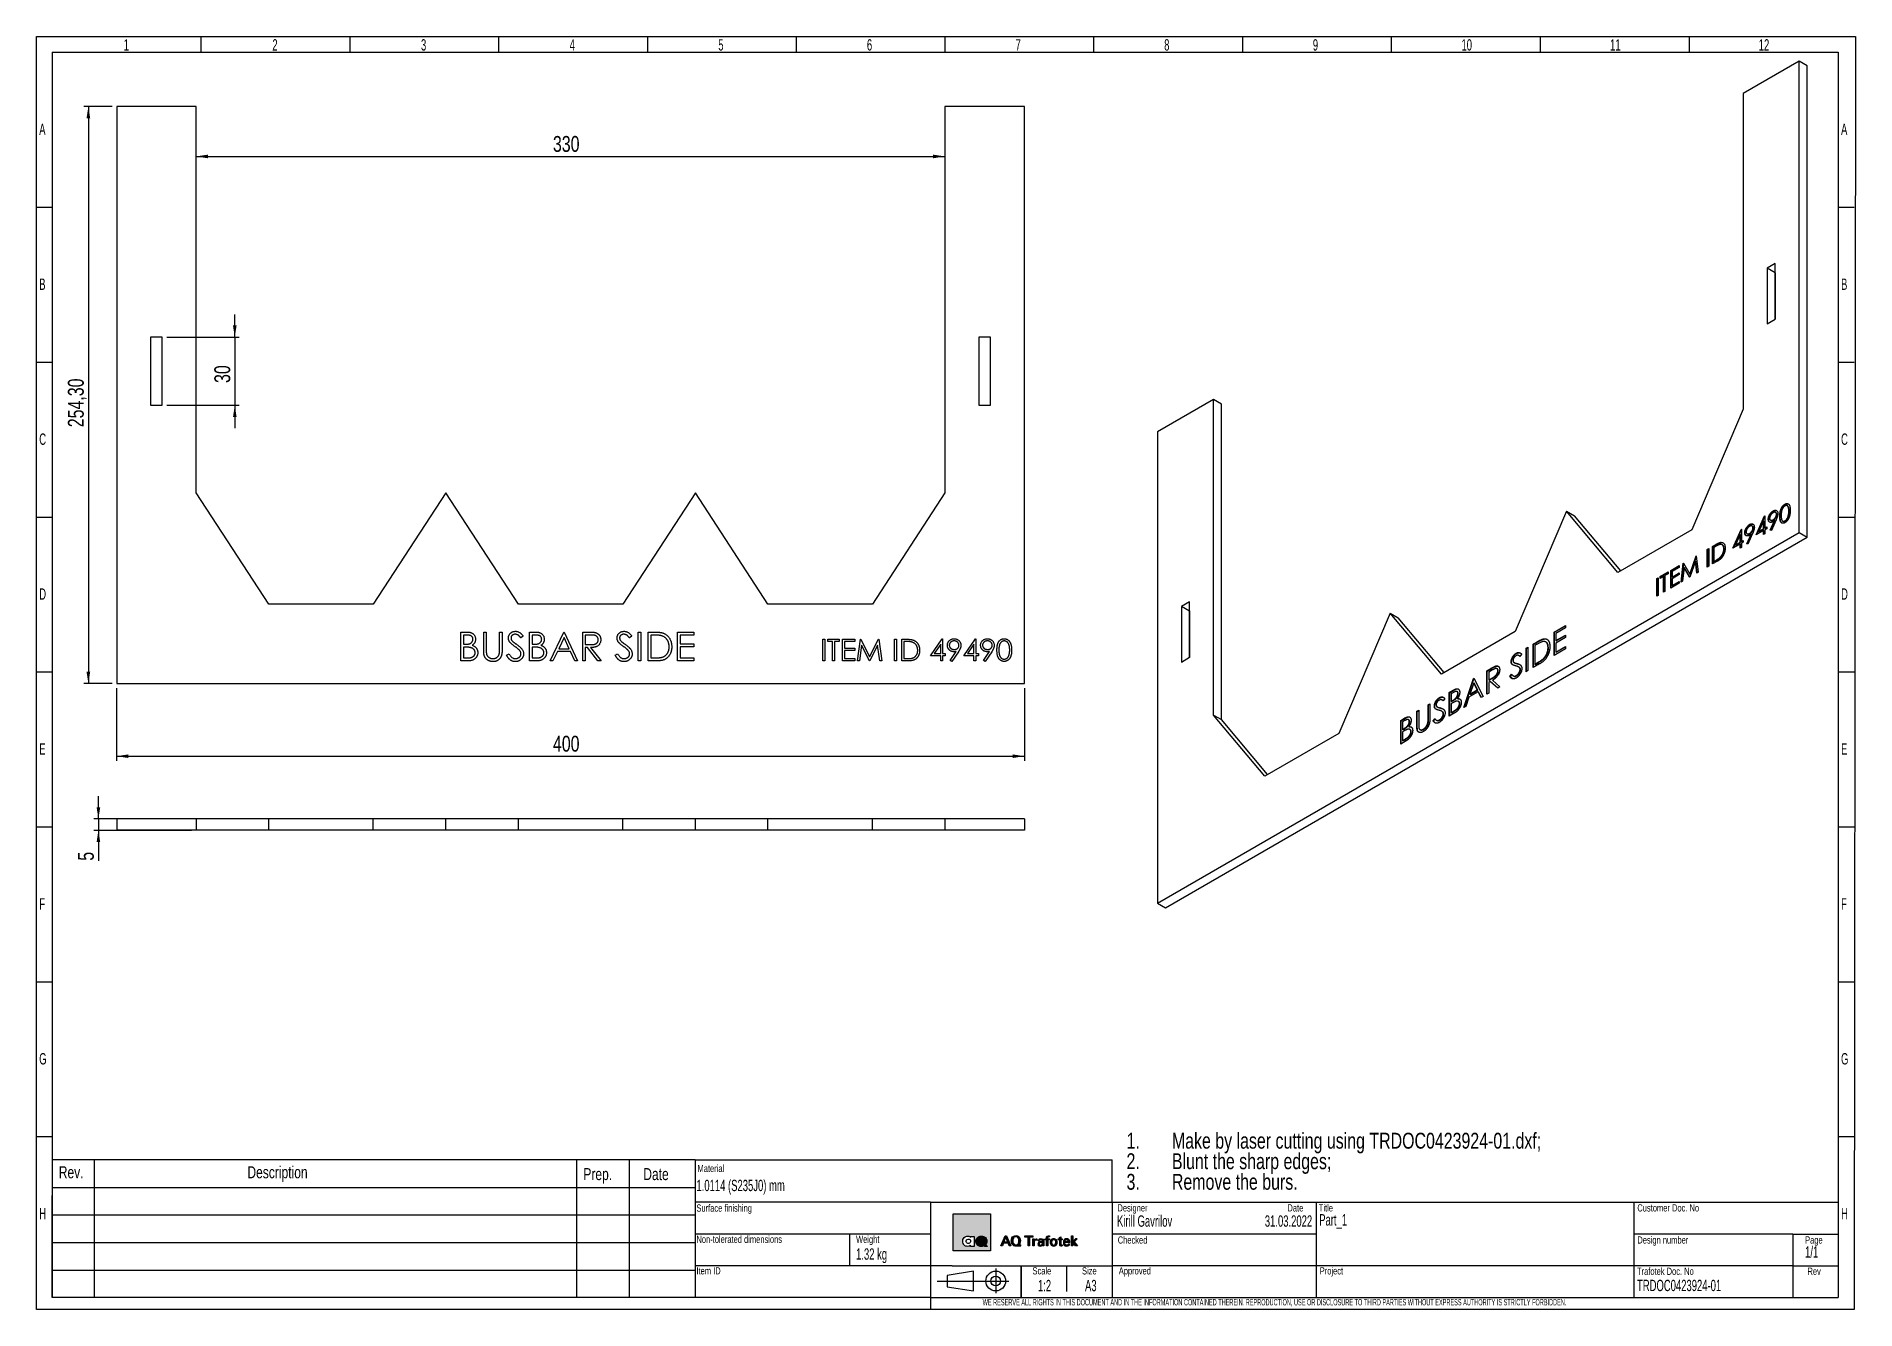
# Model space of a CAD drawing. Header units: millimetres. Extents: x 10 to 411, y 8 to 288.
import ezdxf

# ---------------------------------------------------------------- set-up
doc = ezdxf.new("R2010")
doc.units = ezdxf.units.MM
for name, color, linetype in [('DIMENSIONS', 124, 'Continuous'), ('LOGOBLACK', 7, 'Continuous'), ('LOGORED', 242, 'Continuous'), ('LOGOWHITE', 7, 'Continuous'), ('SLD-0', 179, 'Continuous')]:
    doc.layers.add(name, color=color, linetype=linetype)
doc.styles.add('SLDTEXTSTYLE1', font='TXT', dxfattribs={"width": 0.75})
doc.styles.add('SLDTEXTSTYLE2', font='TXT', dxfattribs={"width": 0.623711})
doc.styles.add('SLDTEXTSTYLE3', font='TXT', dxfattribs={"width": 0.523918})
doc.dimstyles.new('SLDDIMSTYLE0', dxfattribs={"dimtxt": 3.5, "dimasz": 2.6, "dimexe": 0, "dimexo": 0.0625, "dimgap": 0.875, "dimtad": 1, "dimlfac": 2, "dimrnd": 1e-09, "dimzin": 12, "dimdsep": 46, "dimtxsty": 'SLDTEXTSTYLE1', "dimsah": 1, "dimcen": 0.09, "dimadec": 0, "dimazin": 3, "dimtfac": 1, "dimtofl": 0, "dimtmove": 0, "dimatfit": 3, "dimfxl": 1, "dimfrac": 2, "dimtolj": 1, "dimtzin": 12, "dimarcsym": 0})
doc.dimstyles.new('SLDDIMSTYLE1', dxfattribs={"dimtxt": 3.5, "dimasz": 2.6, "dimexe": 0, "dimexo": 0.0625, "dimgap": 0.875, "dimtad": 1, "dimlfac": 2, "dimrnd": 1e-09, "dimzin": 12, "dimdsep": 46, "dimtxsty": 'SLDTEXTSTYLE1', "dimsah": 1, "dimcen": 0.09, "dimadec": 0, "dimazin": 3, "dimtfac": 1, "dimtmove": 0, "dimatfit": 0, "dimfxl": 1, "dimfrac": 2, "dimtolj": 1, "dimtzin": 12, "dimarcsym": 0})

msp = doc.modelspace()

# ---------------------------------------------------------------- texts
at = {"layer": 'SLD-0'}
for s, insert, char_height, attachment_point, style in [('1', (28.9764, 287.8771), 2.5, 1, 'SLDTEXTSTYLE2'), ('2', (61.7264, 287.8771), 2.5, 1, 'SLDTEXTSTYLE2'), ('3', (94.4764, 287.8771), 2.5, 1, 'SLDTEXTSTYLE2'), ('4', (127.2264, 287.8771), 2.5, 1, 'SLDTEXTSTYLE2'), ('5', (159.9764, 287.8771), 2.5, 1, 'SLDTEXTSTYLE2'), ('6', (192.7264, 287.8771), 2.5, 1, 'SLDTEXTSTYLE2'), ('7', (225.4764, 287.8771), 2.5, 1, 'SLDTEXTSTYLE2'), ('8', (258.2264, 287.8771), 2.5, 1, 'SLDTEXTSTYLE2'), ('9', (290.9764, 287.8771), 2.5, 1, 'SLDTEXTSTYLE2'), ('10', (323.7264, 287.8771), 2.5, 1, 'SLDTEXTSTYLE2'), ('11', (356.4764, 287.8771), 2.5, 1, 'SLDTEXTSTYLE2'), ('12', (389.2264, 287.8771), 2.5, 1, 'SLDTEXTSTYLE2'), ('A', (10.3622, 269.2765), 2.5, 1, 'SLDTEXTSTYLE2'), ('A', (407.3622, 269.2765), 2.5, 1, 'SLDTEXTSTYLE2'), ('B', (10.3622, 235.1515), 2.5, 1, 'SLDTEXTSTYLE2'), ('B', (407.3622, 235.1515), 2.5, 1, 'SLDTEXTSTYLE2'), ('C', (10.3622, 201.0265), 2.5, 1, 'SLDTEXTSTYLE2'), ('C', (407.3622, 201.0265), 2.5, 1, 'SLDTEXTSTYLE2'), ('D', (10.3622, 166.9015), 2.5, 1, 'SLDTEXTSTYLE2'), ('D', (407.3622, 166.9015), 2.5, 1, 'SLDTEXTSTYLE2'), ('E', (10.3622, 132.7765), 2.5, 1, 'SLDTEXTSTYLE2'), ('E', (407.3622, 132.7765), 2.5, 1, 'SLDTEXTSTYLE2'), ('F', (10.3622, 98.6515), 2.5, 1, 'SLDTEXTSTYLE2'), ('F', (407.3622, 98.6515), 2.5, 1, 'SLDTEXTSTYLE2'), ('G', (10.3622, 64.5265), 2.5, 1, 'SLDTEXTSTYLE2'), ('G', (407.3622, 64.5265), 2.5, 1, 'SLDTEXTSTYLE2'), ('Rev.', (14.671, 39.5992), 2.64583, 1, 'SLDTEXTSTYLE1'), ('Description', (56.2269, 39.5992), 2.645833, 1, 'SLDTEXTSTYLE1'), ('Prep.', (130.2469, 39.1936), 2.64583, 1, 'SLDTEXTSTYLE1'), ('Date', (143.4511, 39.1936), 2.64583, 1, 'SLDTEXTSTYLE1'), ('1.0114 (S235J0) mm', (155.1678, 36.6231), 2.5, 1, 'SLDTEXTSTYLE2'), ('Material', (155.4019, 39.9124), 1.5875, 1, 'SLDTEXTSTYLE2'), ('H', (10.3622, 30.4015), 2.5, 1, 'SLDTEXTSTYLE2'), ('Surface finishing', (155.1678, 31.1836), 1.5875, 1, 'SLDTEXTSTYLE2'), ('Kirill Gavrilov', (247.8324, 28.7812), 2.5, 1, 'SLDTEXTSTYLE2'), ('Designer', (247.9308, 31.225), 1.5875, 1, 'SLDTEXTSTYLE2'), ('31.03.2022', (290.8337, 28.7812), 2.5, 3, 'SLDTEXTSTYLE2'), ('Date', (285.3841, 31.225), 1.5875, 1, 'SLDTEXTSTYLE2'), ('Title', (292.2813, 31.225), 1.5875, 1, 'SLDTEXTSTYLE2'), ('Part_1', (292.3797, 29.0483), 2.5, 1, 'SLDTEXTSTYLE2'), ('Customer Doc. No', (362.4788, 31.225), 1.5875, 1, 'SLDTEXTSTYLE2'), ('H', (407.3622, 30.4015), 2.5, 1, 'SLDTEXTSTYLE2'), ('Non-tolerated dimensions', (155.1678, 24.2979), 1.5875, 1, 'SLDTEXTSTYLE2'), ('Weight', (190.336, 24.2979), 1.5875, 1, 'SLDTEXTSTYLE2'), ('Checked', (247.9926, 24.1515), 1.5875, 1, 'SLDTEXTSTYLE2'), ('Design number', (362.4788, 24.1551), 1.5875, 1, 'SLDTEXTSTYLE2'), ('Page', (399.4389, 24.1551), 1.5875, 1, 'SLDTEXTSTYLE2'), ('1.32 kg', (190.336, 21.5111), 2.5, 1, 'SLDTEXTSTYLE2'), ('1/1', (399.4389, 21.9597), 2.5, 1, 'SLDTEXTSTYLE2'), ('Item ID', (155.1678, 17.359), 1.5875, 1, 'SLDTEXTSTYLE2'), ('Scale', (231.2775, 17.3538), 1.5875, 2, 'SLDTEXTSTYLE2'), ('Size', (241.7309, 17.3538), 1.5875, 2, 'SLDTEXTSTYLE2'), ('Approved', (248.2257, 17.3538), 1.5875, 1, 'SLDTEXTSTYLE2'), ('Project', (292.497, 17.3538), 1.5875, 1, 'SLDTEXTSTYLE2'), ('Trafotek Doc. No', (362.4073, 17.2582), 1.5875, 1, 'SLDTEXTSTYLE2'), ('Rev', (399.9631, 17.2582), 1.5875, 1, 'SLDTEXTSTYLE2'), ('1:2', (231.8627, 14.5689), 2.5, 2, 'SLDTEXTSTYLE2'), ('A3', (242.0617, 14.5689), 2.5, 2, 'SLDTEXTSTYLE2'), ('TRDOC0423924-01', (362.4073, 14.593), 2.5, 1, 'SLDTEXTSTYLE2'), ('WE RESERVE ALL RIGHTS IN THIS DOCUMENT AND IN THE INFORMATION CONTAINED THEREIN. REPRODUCTION, USE OR DISCLOSURE TO THIRD PARTIES WITHOUT EXPRESS AUTHORITY IS STRICTLY FORBIDDEN.', (218.23, 10.3488), 1.4, 1, 'SLDTEXTSTYLE3')]:
    msp.add_mtext(s, dxfattribs=dict(at, insert=insert, char_height=char_height, attachment_point=attachment_point, style=style))

# ---------------------------------------------------------------- blocks, each defined once
blk = doc.blocks.new('Block1')
at = {"layer": 'SLD-0'}
for p, q in [((226.18, 17.65), (220.35, 16.72)), ((220.35, 16.72), (220.35, 14.22)), ((226.18, 13.29), (226.18, 17.65)), ((231.06, 18.21), (231.06, 12.79)), ((218.15, 15.47), (233.99, 15.47)), ((220.35, 14.22), (226.18, 13.29))]:
    blk.add_line(p, q, dxfattribs=at)
for radius in [2.18, 1.09]:
    blk.add_circle((231.06, 15.47), radius, dxfattribs=at)
blk = doc.blocks.new('AQ_Trafotek_Block')
at = {"layer": 'LOGOBLACK'}
h = blk.add_hatch(color=256, dxfattribs=at)
h.paths.add_polyline_path([(735, -337), (684, -460), (702, -460), (716, -428), (772, -428), (785, -460), (805, -460), (754, -337)], flags=0)
h.paths.add_polyline_path([(767, -414), (721, -414), (744, -355)], flags=0)
h = blk.add_hatch(color=256, dxfattribs=at)
edge = h.paths.add_edge_path(flags=0)
edge.add_spline(control_points=[(902, -448), (925, -428), (924, -386), (913, -350), (885, -330), (843, -337), (824, -353), (811, -381), (811, -412), (819, -437), (836, -456), (859, -464), (875, -463), (886, -460)], knot_values=[0, 0, 0, 0, 0.162892, 0.228963, 0.366562, 0.432634, 0.478693, 0.554572, 0.661574, 0.700725, 0.750248, 0.805808, 1, 1, 1, 1], weights=[1, 1, 1, 1, 1, 1, 1, 1, 1, 1, 1, 1, 1, 1], degree=3, periodic=0)
edge.add_line((886, -460), (930, -460))
edge.add_line((930, -460), (930, -448))
edge.add_line((930, -448), (902, -448))
edge = h.paths.add_edge_path(flags=0)
edge.add_spline(control_points=[(830, -399), (831, -384), (835, -357), (875, -343), (903, -365), (907, -405), (896, -446), (857, -453), (833, -431), (830, -411), (830, -399)], knot_values=[0, 0, 0, 0, 0.157283, 0.255803, 0.385488, 0.51687, 0.669308, 0.768318, 0.880169, 1, 1, 1, 1], weights=[1, 1, 1, 1, 1, 1, 1, 1, 1, 1, 1], degree=3, periodic=0)
for points in [[(977, -337), (977, -352), (1019, -352), (1019, -460), (1035, -460), (1035, -352), (1077, -352), (1077, -337)], [(1617, -375), (1597, -375), (1565, -409), (1565, -336), (1549, -336), (1549, -460), (1565, -460), (1565, -414), (1599, -460), (1620, -460), (1582, -411)]]:
    blk.add_hatch(color=256, dxfattribs=at).paths.add_polyline_path(points, flags=0)
h = blk.add_hatch(color=256, dxfattribs=at)
edge = h.paths.add_edge_path(flags=0)
edge.add_spline(control_points=[(1093, -411), (1095, -398), (1104, -386), (1123, -390), (1124, -390)], knot_values=[0, 0, 0, 0, 0.813923, 1, 1, 1, 1], weights=[1, 1, 1, 1, 1], degree=3, periodic=0)
edge.add_line((1124, -390), (1124, -375))
edge.add_spline(control_points=[(1124, -375), (1122, -374), (1101, -372), (1094, -389), (1093, -389)], knot_values=[0, 0, 0, 0, 0.625611, 1, 1, 1, 1], weights=[1, 1, 1, 1, 1], degree=3, periodic=0)
edge.add_line((1093, -389), (1093, -375))
edge.add_line((1093, -375), (1077, -375))
edge.add_line((1077, -375), (1077, -460))
edge.add_line((1077, -460), (1093, -460))
edge.add_line((1093, -460), (1093, -411))
h = blk.add_hatch(color=256, dxfattribs=at)
edge = h.paths.add_edge_path(flags=0)
edge.add_spline(control_points=[(1158, -397), (1160, -392), (1160, -382), (1195, -384), (1194, -406), (1194, -407)], knot_values=[0, 0, 0, 0, 0.487725, 0.720185, 1, 1, 1, 1], weights=[1, 1, 1, 1, 1, 1], degree=3, periodic=0)
edge.add_spline(control_points=[(1194, -407), (1165, -407), (1137, -410), (1137, -456), (1168, -466), (1185, -460), (1194, -448)], knot_values=[0, 0, 0, 0, 0.449684, 0.619999, 0.797809, 1, 1, 1, 1], weights=[1, 1, 1, 1, 1, 1, 1], degree=3, periodic=0)
edge.add_line((1194, -448), (1194, -460))
edge.add_line((1194, -460), (1209, -460))
edge.add_line((1209, -460), (1209, -392))
edge.add_spline(control_points=[(1209, -392), (1207, -380), (1190, -372), (1161, -371), (1143, -383), (1142, -397)], knot_values=[0, 0, 0, 0, 0.347593, 0.579527, 1, 1, 1, 1], weights=[1, 1, 1, 1, 1, 1], degree=3, periodic=0)
edge.add_line((1142, -397), (1158, -397))
edge = h.paths.add_edge_path(flags=0)
edge.add_spline(control_points=[(1193, -429), (1193, -436), (1187, -447), (1175, -452), (1159, -450), (1152, -438), (1155, -425), (1169, -418), (1186, -418), (1193, -418)], knot_values=[0, 0, 0, 0, 0.162836, 0.30852, 0.429135, 0.541088, 0.645395, 0.79804, 1, 1, 1, 1], weights=[1, 1, 1, 1, 1, 1, 1, 1, 1, 1], degree=3, periodic=0)
edge.add_line((1193, -418), (1193, -429))
h = blk.add_hatch(color=256, dxfattribs=at)
edge = h.paths.add_edge_path(flags=0)
edge.add_line((1258, -375), (1258, -357))
edge.add_spline(control_points=[(1258, -357), (1258, -355), (1260, -351), (1264, -349), (1266, -349)], knot_values=[0, 0, 0, 0, 0.493872, 1, 1, 1, 1], weights=[1, 1, 1, 1, 1], degree=3, periodic=0)
edge.add_line((1266, -349), (1280, -349))
edge.add_line((1280, -349), (1280, -337))
edge.add_spline(control_points=[(1280, -337), (1271, -334), (1247, -334), (1243, -351), (1243, -357)], knot_values=[0, 0, 0, 0, 0.724944, 1, 1, 1, 1], weights=[1, 1, 1, 1, 1], degree=3, periodic=0)
edge.add_line((1243, -357), (1243, -375))
edge.add_line((1243, -375), (1225, -375))
edge.add_line((1225, -375), (1225, -386))
edge.add_line((1225, -386), (1243, -386))
edge.add_line((1243, -386), (1243, -460))
edge.add_line((1243, -460), (1258, -460))
edge.add_line((1258, -460), (1258, -386))
edge.add_line((1258, -386), (1278, -386))
edge.add_line((1278, -386), (1278, -375))
edge.add_line((1278, -375), (1258, -375))
h = blk.add_hatch(color=256, dxfattribs=at)
edge = h.paths.add_edge_path(flags=0)
edge.add_spline(control_points=[(1288, -418), (1288, -431), (1297, -456), (1329, -466), (1364, -456), (1378, -423), (1369, -382), (1336, -369), (1298, -378), (1288, -402), (1288, -418)], knot_values=[0, 0, 0, 0, 0.130361, 0.249388, 0.355922, 0.49512, 0.618471, 0.746102, 0.840269, 1, 1, 1, 1], weights=[1, 1, 1, 1, 1, 1, 1, 1, 1, 1, 1], degree=3, periodic=0)
edge = h.paths.add_edge_path(flags=0)
edge.add_spline(control_points=[(1305, -418), (1305, -408), (1308, -391), (1333, -381), (1356, -393), (1357, -419), (1353, -445), (1328, -455), (1308, -442), (1305, -426), (1305, -418)], knot_values=[0, 0, 0, 0, 0.147742, 0.256769, 0.373643, 0.506367, 0.655125, 0.753769, 0.87571, 1, 1, 1, 1], weights=[1, 1, 1, 1, 1, 1, 1, 1, 1, 1, 1], degree=3, periodic=0)
h = blk.add_hatch(color=256, dxfattribs=at)
edge = h.paths.add_edge_path(flags=0)
edge.add_line((1401, -386), (1401, -445))
edge.add_spline(control_points=[(1401, -445), (1401, -450), (1405, -464), (1427, -461), (1436, -460)], knot_values=[0, 0, 0, 0, 0.293253, 1, 1, 1, 1], weights=[1, 1, 1, 1, 1], degree=3, periodic=0)
edge.add_line((1436, -460), (1436, -448))
edge.add_spline(control_points=[(1436, -448), (1431, -449), (1420, -450), (1417, -443), (1417, -440)], knot_values=[0, 0, 0, 0, 0.687979, 1, 1, 1, 1], weights=[1, 1, 1, 1, 1], degree=3, periodic=0)
edge.add_line((1417, -440), (1417, -386))
edge.add_line((1417, -386), (1435, -386))
edge.add_line((1435, -386), (1435, -375))
edge.add_line((1435, -375), (1417, -375))
edge.add_line((1417, -375), (1417, -351))
edge.add_line((1417, -351), (1401, -357))
edge.add_line((1401, -357), (1401, -375))
edge.add_line((1401, -375), (1385, -375))
edge.add_line((1385, -375), (1385, -386))
edge.add_line((1385, -386), (1401, -386))
h = blk.add_hatch(color=256, dxfattribs=at)
edge = h.paths.add_edge_path(flags=0)
edge.add_line((1464, -420), (1527, -420))
edge.add_spline(control_points=[(1527, -420), (1527, -399), (1521, -379), (1488, -369), (1455, -380), (1447, -418), (1454, -455), (1496, -469), (1525, -454), (1526, -434)], knot_values=[0, 0, 0, 0, 0.169898, 0.269728, 0.391341, 0.544509, 0.675963, 0.800633, 1, 1, 1, 1], weights=[1, 1, 1, 1, 1, 1, 1, 1, 1, 1], degree=3, periodic=0)
edge.add_line((1526, -434), (1510, -434))
edge.add_spline(control_points=[(1510, -434), (1510, -447), (1478, -459), (1464, -438), (1464, -420)], knot_values=[0, 0, 0, 0, 0.399735, 1, 1, 1, 1], weights=[1, 1, 1, 1, 1], degree=3, periodic=0)
edge = h.paths.add_edge_path(flags=0)
edge.add_line((1510, -409), (1465, -409))
edge.add_spline(control_points=[(1465, -409), (1465, -390), (1496, -375), (1510, -394), (1510, -409)], knot_values=[0, 0, 0, 0, 0.515872, 1, 1, 1, 1], weights=[1, 1, 1, 1, 1], degree=3, periodic=0)
at = {"layer": 'LOGORED'}
h = blk.add_hatch(color=256, dxfattribs=at)
h.paths.add_polyline_path([(100, -66), (100, -522), (557, -522), (557, -66)], flags=0)
edge = h.paths.add_edge_path(flags=0)
edge.add_line((489, -467), (481, -460))
edge.add_spline(control_points=[(481, -460), (481, -460), (450, -477), (385, -452), (374, -401), (390, -360), (426, -336), (491, -342), (527, -410), (500, -442), (499, -443)], knot_values=[0, 0, 0, 0, 0.13222, 0.219258, 0.380346, 0.473973, 0.591834, 0.699915, 0.828497, 1, 1, 1, 1], weights=[1, 1, 1, 1, 1, 1, 1, 1, 1, 1, 1], degree=3, periodic=0)
edge.add_line((499, -443), (522, -467))
edge.add_line((522, -467), (489, -467))
edge = h.paths.add_edge_path(flags=0)
edge.add_line((313, -466), (313, -452))
edge.add_spline(control_points=[(313, -452), (312, -452), (300, -468), (254, -468), (221, -442), (210, -396), (238, -348), (288, -332), (312, -353), (313, -354)], knot_values=[0, 0, 0, 0, 0.09906, 0.195454, 0.327314, 0.552214, 0.641111, 0.793423, 1, 1, 1, 1], weights=[1, 1, 1, 1, 1, 1, 1, 1, 1, 1], degree=3, periodic=0)
edge.add_line((313, -354), (313, -344))
edge.add_line((313, -344), (356, -344))
edge.add_line((356, -344), (356, -466))
edge.add_line((356, -466), (313, -466))
h = blk.add_hatch(color=256, dxfattribs=at)
edge = h.paths.add_edge_path(flags=0)
edge.add_spline(control_points=[(475, -418), (475, -418), (483, -407), (474, -385), (462, -375), (445, -373), (432, -379), (422, -388), (418, -411), (437, -435), (456, -431), (457, -431)], knot_values=[0, 0, 0, 0, 0.117515, 0.198973, 0.296883, 0.449973, 0.507573, 0.571323, 0.70267, 0.849661, 1, 1, 1, 1], weights=[1, 1, 1, 1, 1, 1, 1, 1, 1, 1, 1, 1], degree=3, periodic=0)
edge.add_line((457, -431), (443, -415))
edge.add_line((443, -415), (466, -411))
edge.add_line((466, -411), (475, -418))
at = {"layer": 'LOGOWHITE'}
h = blk.add_hatch(color=256, dxfattribs=at)
edge = h.paths.add_edge_path(flags=0)
edge.add_spline(control_points=[(499, -443), (500, -442), (527, -410), (491, -342), (426, -336), (390, -360), (374, -401), (385, -452), (450, -477), (481, -460), (481, -460)], knot_values=[0, 0, 0, 0, 0.171503, 0.300085, 0.408166, 0.526027, 0.619654, 0.780742, 0.86778, 1, 1, 1, 1], weights=[1, 1, 1, 1, 1, 1, 1, 1, 1, 1, 1], degree=3, periodic=0)
edge.add_line((481, -460), (489, -467))
edge.add_line((489, -467), (522, -467))
edge.add_line((522, -467), (499, -443))
edge = h.paths.add_edge_path(flags=0)
edge.add_line((443, -415), (457, -431))
edge.add_spline(control_points=[(457, -431), (456, -431), (437, -435), (418, -411), (422, -388), (432, -379), (445, -373), (462, -375), (474, -385), (483, -407), (475, -418), (475, -418)], knot_values=[0, 0, 0, 0, 0.150339, 0.29733, 0.428677, 0.492427, 0.550027, 0.703117, 0.801027, 0.882485, 1, 1, 1, 1], weights=[1, 1, 1, 1, 1, 1, 1, 1, 1, 1, 1, 1], degree=3, periodic=0)
edge.add_line((475, -418), (466, -411))
edge.add_line((466, -411), (443, -415))
at = {"color": 7, "linetype": 'Continuous', "lineweight": 18}
for p, q in [((499, -443), (522, -467)), ((481, -460), (489, -467)), ((489, -467), (522, -467))]:
    blk.add_line(p, q, dxfattribs=at)
at = {"layer": 'LOGOBLACK'}
for p, q in [((684, -460), (735, -337)), ((716, -428), (702, -460)), ((772, -428), (716, -428)), ((721, -414), (744, -355)), ((767, -414), (721, -414)), ((735, -337), (754, -337)), ((744, -355), (767, -414)), ((754, -337), (805, -460)), ((785, -460), (772, -428)), ((977, -337), (1077, -337)), ((977, -352), (977, -337)), ((1019, -352), (977, -352)), ((1019, -460), (1019, -352)), ((1077, -352), (1035, -352)), ((1035, -352), (1035, -460)), ((1077, -337), (1077, -352)), ((1077, -460), (1077, -375)), ((1077, -375), (1093, -375)), ((1093, -375), (1093, -389)), ((1093, -411), (1093, -460)), ((1124, -375), (1124, -390)), ((1158, -397), (1142, -397)), ((1193, -418), (1193, -429)), ((1209, -392), (1209, -460)), ((1225, -386), (1225, -375)), ((1225, -375), (1243, -375)), ((1243, -386), (1225, -386)), ((1243, -375), (1243, -357)), ((1243, -460), (1243, -386)), ((1258, -375), (1258, -357)), ((1258, -375), (1278, -375)), ((1278, -386), (1258, -386)), ((1258, -386), (1258, -460)), ((1280, -349), (1266, -349)), ((1278, -375), (1278, -386)), ((1280, -337), (1280, -349)), ((1385, -386), (1385, -375)), ((1385, -375), (1401, -375)), ((1401, -386), (1385, -386)), ((1401, -357), (1417, -351)), ((1401, -375), (1401, -357)), ((1401, -386), (1401, -445)), ((1417, -351), (1417, -375)), ((1417, -375), (1435, -375)), ((1435, -386), (1417, -386)), ((1417, -386), (1417, -440)), ((1435, -375), (1435, -386)), ((1527, -420), (1464, -420)), ((1510, -409), (1465, -409)), ((1510, -434), (1526, -434)), ((1549, -336), (1565, -336)), ((1549, -460), (1549, -336)), ((1565, -336), (1565, -409)), ((1597, -375), (1565, -409)), ((1599, -460), (1565, -414)), ((1565, -414), (1565, -460)), ((1617, -375), (1582, -411)), ((1582, -411), (1620, -460)), ((1617, -375), (1597, -375)), ((702, -460), (684, -460)), ((805, -460), (785, -460)), ((886, -460), (930, -460)), ((902, -448), (930, -448)), ((930, -460), (930, -448)), ((1035, -460), (1019, -460)), ((1093, -460), (1077, -460)), ((1194, -460), (1194, -448)), ((1209, -460), (1194, -460)), ((1258, -460), (1243, -460)), ((1436, -448), (1436, -460)), ((1565, -460), (1549, -460)), ((1620, -460), (1599, -460))]:
    blk.add_line(p, q, dxfattribs=at)
for points, knots in [([(886, -460), (875, -463), (859, -464), (836, -456), (819, -437), (811, -412), (811, -381), (824, -353), (843, -337), (885, -330), (913, -350), (924, -386), (925, -428), (902, -448)], [0, 0, 0, 0, 0.194192, 0.249752, 0.299275, 0.338426, 0.445428, 0.521307, 0.567366, 0.633438, 0.771037, 0.837108, 1, 1, 1, 1]), ([(830, -399), (831, -384), (835, -357), (875, -343), (903, -365), (907, -405), (896, -446), (857, -453), (833, -431), (830, -411), (830, -399)], [0, 0, 0, 0, 0.157283, 0.255803, 0.385488, 0.51687, 0.669308, 0.768318, 0.880169, 1, 1, 1, 1]), ([(1093, -389), (1094, -389), (1101, -372), (1122, -374), (1124, -375)], [0, 0, 0, 0, 0.374389, 1, 1, 1, 1]), ([(1124, -390), (1123, -390), (1104, -386), (1095, -398), (1093, -411)], [0, 0, 0, 0, 0.186077, 1, 1, 1, 1]), ([(1194, -407), (1165, -407), (1137, -410), (1137, -456), (1168, -466), (1185, -460), (1194, -448)], [0, 0, 0, 0, 0.449684, 0.619999, 0.797809, 1, 1, 1, 1]), ([(1142, -397), (1143, -383), (1161, -371), (1190, -372), (1207, -380), (1209, -392)], [0, 0, 0, 0, 0.420473, 0.652407, 1, 1, 1, 1]), ([(1193, -418), (1186, -418), (1169, -418), (1155, -425), (1152, -438), (1159, -450), (1175, -452), (1187, -447), (1193, -436), (1193, -429)], [0, 0, 0, 0, 0.20196, 0.354605, 0.458912, 0.570865, 0.69148, 0.837164, 1, 1, 1, 1]), ([(1194, -407), (1194, -406), (1195, -384), (1160, -382), (1160, -392), (1158, -397)], [0, 0, 0, 0, 0.279815, 0.512275, 1, 1, 1, 1]), ([(1243, -357), (1243, -351), (1247, -334), (1271, -334), (1280, -337)], [0, 0, 0, 0, 0.275056, 1, 1, 1, 1]), ([(1258, -357), (1258, -355), (1260, -351), (1264, -349), (1266, -349)], [0, 0, 0, 0, 0.493872, 1, 1, 1, 1]), ([(1288, -418), (1288, -402), (1298, -378), (1336, -369), (1369, -382), (1378, -423), (1364, -456), (1329, -466), (1297, -456), (1288, -431), (1288, -418)], [0, 0, 0, 0, 0.159731, 0.253898, 0.381529, 0.50488, 0.644078, 0.750612, 0.869639, 1, 1, 1, 1]), ([(1305, -418), (1305, -408), (1308, -391), (1333, -381), (1356, -393), (1357, -419), (1353, -445), (1328, -455), (1308, -442), (1305, -426), (1305, -418)], [0, 0, 0, 0, 0.147742, 0.256769, 0.373643, 0.506367, 0.655125, 0.753769, 0.87571, 1, 1, 1, 1]), ([(1401, -445), (1401, -450), (1405, -464), (1427, -461), (1436, -460)], [0, 0, 0, 0, 0.293253, 1, 1, 1, 1]), ([(1417, -440), (1417, -443), (1420, -450), (1431, -449), (1436, -448)], [0, 0, 0, 0, 0.312021, 1, 1, 1, 1]), ([(1527, -420), (1527, -399), (1521, -379), (1488, -369), (1455, -380), (1447, -418), (1454, -455), (1496, -469), (1525, -454), (1526, -434)], [0, 0, 0, 0, 0.169898, 0.269728, 0.391341, 0.544509, 0.675963, 0.800633, 1, 1, 1, 1]), ([(1510, -434), (1510, -447), (1478, -459), (1464, -438), (1464, -420)], [0, 0, 0, 0, 0.399735, 1, 1, 1, 1]), ([(1465, -409), (1465, -390), (1496, -375), (1510, -394), (1510, -409)], [0, 0, 0, 0, 0.515872, 1, 1, 1, 1])]:
    blk.add_open_spline(points, degree=3, knots=knots, dxfattribs=at)
at = {"layer": 'LOGORED'}
for p, q in [((100, -66), (557, -66)), ((100, -522), (100, -66)), ((557, -66), (557, -522)), ((466, -411), (443, -415)), ((443, -415), (457, -431)), ((475, -418), (466, -411)), ((557, -522), (100, -522))]:
    blk.add_line(p, q, dxfattribs=at)
at = {"layer": 'LOGORED', "linetype": 'Continuous'}
blk.add_ellipse((287, -404), major_axis=(3.9, -27.3), ratio=0.991275, dxfattribs=at)
at = {"layer": 'LOGORED'}
blk.add_open_spline([(457, -431), (456, -431), (437, -435), (418, -411), (422, -388), (432, -379), (445, -373), (462, -375), (474, -385), (483, -407), (475, -418), (475, -418)], degree=3, knots=[0, 0, 0, 0, 0.150339, 0.29733, 0.428677, 0.492427, 0.550027, 0.703117, 0.801027, 0.882485, 1, 1, 1, 1], dxfattribs=at)
at = {"layer": 'LOGOWHITE'}
for p, q in [((313, -354), (313, -344)), ((313, -344), (356, -344)), ((356, -344), (356, -466)), ((313, -466), (313, -452)), ((356, -466), (313, -466))]:
    blk.add_line(p, q, dxfattribs=at)
for points, knots in [([(313, -452), (312, -452), (300, -468), (254, -468), (221, -442), (210, -396), (238, -348), (288, -332), (312, -353), (313, -354)], [0, 0, 0, 0, 0.09906, 0.195454, 0.327314, 0.552214, 0.641111, 0.793423, 1, 1, 1, 1]), ([(481, -460), (481, -460), (450, -477), (385, -452), (374, -401), (390, -360), (426, -336), (491, -342), (527, -410), (500, -442), (499, -443)], [0, 0, 0, 0, 0.13222, 0.219258, 0.380346, 0.473973, 0.591834, 0.699915, 0.828497, 1, 1, 1, 1])]:
    blk.add_open_spline(points, degree=3, knots=knots, dxfattribs=at)
blk = doc.blocks.new('SW_NOTE_0')
at = {"layer": 'DIMENSIONS', "color": 0, "char_height": 3.5, "attachment_point": 1, "style": 'SLDTEXTSTYLE1'}
for s, insert in [('1.', (-10, 4.51)), ('Make by laser cutting using TRDOC0423924-01.dxf;', (0, 4.51)), ('2.', (-10, -0.01)), ('Blunt the sharp edges;', (0, -0.01)), ('3.', (-10, -4.54)), ('Remove the burs.', (0, -4.54))]:
    blk.add_mtext(s, dxfattribs=dict(at, insert=insert))
blk = doc.blocks.new('_D')
at = {"layer": 'DIMENSIONS'}
for p, q in [((26.42, 273.08), (20.19, 273.08)), ((21.19, 273.08), (21.19, 145.93)), ((26.42, 145.93), (20.19, 145.93))]:
    blk.add_line(p, q, dxfattribs=at)
for points in [[(21.19, 273.08), (20.79, 270.48), (21.59, 270.48)], [(21.19, 145.93), (21.59, 148.53), (20.79, 148.53)]]:
    blk.add_solid(points, dxfattribs=at)
at = {"layer": 'DIMENSIONS', "insert": (16.67, 202.4), "char_height": 3.5, "attachment_point": 1, "rotation": 90, "style": 'SLDTEXTSTYLE1'}
blk.add_mtext('254,30', dxfattribs=at)
blk = doc.blocks.new('_D_1')
at = {"layer": 'DIMENSIONS'}
for p, q in [((27.42, 144.93), (27.42, 128.93)), ((227.42, 144.93), (227.42, 128.93)), ((27.42, 129.93), (227.42, 129.93))]:
    blk.add_line(p, q, dxfattribs=at)
for points in [[(27.42, 129.93), (30.02, 129.53), (30.02, 130.33)], [(227.42, 129.93), (224.82, 130.33), (224.82, 129.53)]]:
    blk.add_solid(points, dxfattribs=at)
at = {"layer": 'DIMENSIONS', "insert": (123.55, 134.44), "char_height": 3.5, "attachment_point": 1, "style": 'SLDTEXTSTYLE1'}
blk.add_mtext('400', dxfattribs=at)
blk = doc.blocks.new('_D_2')
at = {"layer": 'DIMENSIONS'}
for p, q in [((53.45, 222.23), (53.45, 227.23)), ((38.45, 222.23), (54.45, 222.23)), ((53.45, 222.23), (53.45, 207.23)), ((38.45, 207.23), (54.45, 207.23)), ((53.45, 207.23), (53.45, 202.23))]:
    blk.add_line(p, q, dxfattribs=at)
for points in [[(53.45, 222.23), (53.85, 224.83), (53.05, 224.83)], [(53.45, 207.23), (53.05, 204.63), (53.85, 204.63)]]:
    blk.add_solid(points, dxfattribs=at)
at = {"layer": 'DIMENSIONS', "insert": (48.94, 212.15), "char_height": 3.5, "attachment_point": 1, "rotation": 90, "style": 'SLDTEXTSTYLE1'}
blk.add_mtext('30', dxfattribs=at)
blk = doc.blocks.new('_D_3')
at = {"layer": 'DIMENSIONS'}
blk.add_line((44.92, 262.05), (209.92, 262.05), dxfattribs=at)
for points in [[(44.92, 262.05), (47.52, 261.65), (47.52, 262.45)], [(209.92, 262.05), (207.32, 262.45), (207.32, 261.65)]]:
    blk.add_solid(points, dxfattribs=at)
at = {"layer": 'DIMENSIONS', "insert": (123.55, 266.56), "char_height": 3.5, "attachment_point": 1, "style": 'SLDTEXTSTYLE1'}
blk.add_mtext('330', dxfattribs=at)
blk = doc.blocks.new('_D_4')
at = {"layer": 'DIMENSIONS'}
for p, q in [((23.4, 116.1), (23.4, 121.1)), ((43.92, 116.1), (22.4, 116.1)), ((43.92, 113.6), (22.4, 113.6)), ((23.4, 116.1), (23.4, 113.6)), ((23.4, 113.6), (23.4, 106.91))]:
    blk.add_line(p, q, dxfattribs=at)
for points in [[(23.4, 116.1), (23.8, 118.7), (23, 118.7)], [(23.4, 113.6), (23, 111), (23.8, 111)]]:
    blk.add_solid(points, dxfattribs=at)
at = {"layer": 'DIMENSIONS', "insert": (18.89, 106.91), "char_height": 3.5, "attachment_point": 1, "rotation": 90, "style": 'SLDTEXTSTYLE1'}
blk.add_mtext('5', dxfattribs=at)

# ---------------------------------------------------------------- dimensions: what is measured, and where the dimension line sits
at = {"layer": 'DIMENSIONS'}
for base, p1, p2, dimstyle, picture, middle in [((21.1863, 145.932), (27.4248, 273.082), (27.4248, 145.932), 'SLDDIMSTYLE0', '_D', (21.1863, 209.507)), ((53.4491, 207.232), (37.4498, 222.232), (37.4498, 207.232), 'SLDDIMSTYLE1', '_D_2', (53.4491, 214.732)), ((23.4047, 113.6037), (44.9248, 116.1037), (44.9248, 113.6037), 'SLDDIMSTYLE1', '_D_4', (23.4047, 108.1984))]:
    dim = msp.add_linear_dim(base=base, p1=p1, p2=p2, angle=90, dimstyle=dimstyle, dxfattribs=at)
    dim.commit()
    dim.dimension.update_dxf_attribs({"geometry": picture, "text_midpoint": middle, "dimtype": 160})
for base, p1, p2, picture, middle in [((209.9248, 262.0529), (44.9248, 273.082), (209.9248, 273.082), '_D_3', (127.4248, 262.0529)), ((227.4248, 129.932), (27.4248, 145.932), (227.4248, 145.932), '_D_1', (127.4248, 129.932))]:
    dim = msp.add_linear_dim(base=base, p1=p1, p2=p2, dimstyle='SLDDIMSTYLE0', dxfattribs=at)
    dim.commit()
    dim.dimension.update_dxf_attribs({"geometry": picture, "text_midpoint": middle, "dimtype": 160})

# ---------------------------------------------------------------- linework, layer by layer
at = {"color": 7, "linetype": 'Continuous', "lineweight": 25}
for p, q in [((398.1435, 283.0298), (385.7691, 275.8863)), ((398.1435, 179.2067), (398.1435, 283.0298)), ((399.9112, 282.0093), (398.1435, 283.0298)), ((399.9112, 178.1862), (399.9112, 282.0093)), ((27.4248, 273.082), (27.4248, 145.932)), ((44.9248, 273.082), (27.4248, 273.082)), ((44.9248, 187.932), (44.9248, 273.082)), ((209.9248, 273.082), (209.9248, 187.932)), ((227.4248, 273.082), (209.9248, 273.082)), ((227.4248, 145.932), (227.4248, 273.082)), ((385.7691, 275.8863), (385.7691, 206.3578)), ((392.8579, 238.4574), (391.0547, 237.4165)), ((391.0547, 237.4165), (391.0547, 225.1684)), ((392.8225, 236.396), (391.0547, 237.4165)), ((392.8579, 226.2093), (392.8579, 238.4574)), ((392.8579, 236.4164), (392.8225, 236.396)), ((392.8225, 236.396), (392.8225, 226.1889)), ((391.0547, 225.1684), (392.8579, 226.2093)), ((34.8998, 222.232), (34.8998, 207.232)), ((37.4498, 222.232), (34.8998, 222.232)), ((37.4498, 207.232), (37.4498, 222.232)), ((217.3998, 222.232), (217.3998, 207.232)), ((219.9498, 222.232), (217.3998, 222.232)), ((219.9498, 207.232), (219.9498, 222.232)), ((269.0965, 208.5326), (256.7221, 201.389)), ((269.0965, 139.0041), (269.0965, 208.5326)), ((270.8643, 207.5121), (269.0965, 208.5326)), ((34.8998, 207.232), (37.4498, 207.232)), ((217.3998, 207.232), (219.9498, 207.232)), ((270.8643, 137.9836), (270.8643, 207.5121)), ((385.7691, 206.3578), (374.4554, 179.8213)), ((256.7221, 201.389), (256.7221, 97.5659)), ((60.9248, 163.432), (44.9248, 187.932)), ((99.9248, 187.932), (83.9248, 163.432)), ((115.9248, 163.432), (99.9248, 187.932)), ((154.9248, 187.932), (138.9248, 163.432)), ((170.9248, 163.432), (154.9248, 187.932)), ((209.9248, 187.932), (193.9248, 163.432)), ((395.0832, 185.4091), (394.9948, 185.4602)), ((395.6067, 185.0512), (395.4962, 185.115)), ((346.8782, 183.9066), (335.5645, 157.3701)), ((358.1919, 170.4326), (346.8782, 183.9066)), ((346.8782, 183.9066), (348.646, 182.8861)), ((358.8054, 170.7868), (348.646, 182.8861)), ((387.301, 180.9166), (387.2126, 180.9676)), ((387.87, 180.5659), (387.7595, 180.6297)), ((388.688, 178.7282), (390.5262, 182.8805)), ((388.837, 178.8143), (390.5876, 182.7685)), ((390.2854, 181.7381), (389.2816, 179.4698)), ((390.2854, 180.0493), (390.2854, 181.7381)), ((390.3738, 181.6871), (390.2854, 181.7381)), ((390.3738, 179.9982), (390.3738, 181.6871)), ((390.5262, 182.8805), (390.5876, 182.916)), ((390.5876, 182.8451), (390.5262, 182.8805)), ((390.5876, 182.916), (390.5876, 180.2237)), ((390.5876, 180.2237), (390.9762, 180.4481)), ((390.9762, 180.4481), (390.9762, 180.0492)), ((391.41, 182.0976), (391.3216, 182.1486)), ((391.7709, 179.7048), (392.7072, 181.8259)), ((391.7966, 181.9575), (391.9071, 181.8937)), ((391.8717, 179.682), (392.7956, 181.7749)), ((393.0492, 182), (392.0124, 179.6503)), ((392.4819, 183.9075), (392.3935, 183.9585)), ((392.4974, 181.972), (392.409, 182.0231)), ((392.7956, 181.7749), (392.7072, 181.8259)), ((393.0509, 183.5568), (392.9404, 183.6205)), ((393.2233, 183.1638), (393.1349, 183.2149)), ((393.9573, 182.7135), (393.8689, 182.7645)), ((394.4799, 181.744), (394.5904, 181.6802)), ((395.0933, 181.7256), (395.0049, 181.7767)), ((395.8158, 182.8103), (395.7274, 182.8613)), ((395.9433, 183.8616), (395.8549, 183.9126)), ((256.7221, 97.5659), (398.1435, 179.2067)), ((258.4899, 96.5453), (399.9112, 178.1862)), ((374.4554, 179.8213), (358.1919, 170.4326)), ((379.0601, 176.1615), (379.7401, 176.5541)), ((379.1485, 176.1105), (379.8285, 176.5031)), ((379.8285, 176.5031), (379.7401, 176.5541)), ((380.897, 176.9797), (380.8087, 177.0307)), ((381.2506, 176.4531), (381.1401, 176.5169)), ((383.507, 175.7374), (385.3453, 179.8896)), ((385.1045, 176.6595), (383.507, 175.7374)), ((383.6561, 175.8234), (385.4067, 179.7776)), ((385.1045, 178.7473), (384.1007, 176.4789)), ((384.1007, 176.4789), (385.1045, 177.0584)), ((384.1891, 176.4279), (384.1007, 176.4789)), ((384.1891, 176.4279), (385.1929, 177.0074)), ((385.1929, 178.6962), (385.1045, 178.7473)), ((385.1045, 177.0584), (385.1045, 178.7473)), ((385.1929, 177.0074), (385.1045, 177.0584)), ((385.1045, 175.7621), (385.1045, 176.6595)), ((385.1929, 176.6085), (385.1045, 176.6595)), ((385.1929, 177.0074), (385.1929, 178.6962)), ((385.1929, 175.8132), (385.1929, 176.6085)), ((385.3453, 179.8896), (385.4067, 179.9251)), ((385.4067, 179.8542), (385.3453, 179.8896)), ((385.4067, 179.9251), (385.4067, 177.2329)), ((385.4067, 177.2329), (385.7953, 177.4572)), ((385.4951, 177.1818), (385.4067, 177.2329)), ((385.7953, 177.0583), (385.4067, 176.834)), ((385.4067, 176.834), (385.4067, 175.9366)), ((385.4951, 177.1818), (385.7953, 177.3551)), ((385.7953, 177.4572), (385.7953, 177.0583)), ((386.2291, 179.1067), (386.1407, 179.1577)), ((386.59, 176.7139), (387.5263, 178.8351)), ((386.8315, 176.6594), (386.59, 176.7139)), ((386.6157, 178.9666), (386.7262, 178.9028)), ((386.6908, 176.6911), (387.6147, 178.784)), ((387.8683, 179.0091), (386.8315, 176.6594)), ((387.3165, 178.9812), (387.2281, 179.0322)), ((387.6147, 178.784), (387.5263, 178.8351)), ((388.0424, 180.173), (387.954, 180.224)), ((390.2854, 179.6504), (388.688, 178.7282)), ((389.2816, 179.4698), (390.2854, 180.0493)), ((389.37, 179.4188), (389.2816, 179.4698)), ((389.37, 179.4188), (390.3738, 179.9982)), ((390.3738, 179.9982), (390.2854, 180.0493)), ((390.2854, 178.753), (390.2854, 179.6504)), ((390.3738, 179.5994), (390.2854, 179.6504)), ((390.5876, 178.9275), (390.2854, 178.753)), ((390.3738, 178.804), (390.3738, 179.5994)), ((390.676, 180.1727), (390.5876, 180.2237)), ((390.9762, 180.0492), (390.5876, 179.8249)), ((390.5876, 179.8249), (390.5876, 178.9275)), ((390.676, 180.1727), (390.9762, 180.346)), ((392.0124, 179.6503), (391.7709, 179.7048)), ((398.1435, 179.2067), (399.9112, 178.1862)), ((372.1522, 168.2849), (372.5968, 172.4303)), ((372.2523, 168.3427), (372.685, 172.3779)), ((372.5968, 172.4303), (372.6399, 172.4553)), ((372.6836, 172.3802), (372.5968, 172.4303)), ((372.6399, 172.4553), (374.0303, 170.0671)), ((374.0303, 170.0671), (375.4173, 174.0586)), ((375.2823, 172.8901), (374.0667, 169.3902)), ((374.1187, 170.0161), (375.4797, 173.9329)), ((375.6048, 170.2781), (375.2823, 172.8901)), ((375.3707, 172.8391), (375.2823, 172.8901)), ((375.6814, 170.3223), (375.3707, 172.8391)), ((375.4173, 174.0586), (375.4611, 174.0839)), ((375.4678, 174.0294), (375.4173, 174.0586)), ((375.4611, 174.0839), (375.9084, 170.4533)), ((377.8944, 175.4886), (378.1966, 175.6631)), ((377.8944, 171.5998), (377.8944, 175.4886)), ((377.9828, 175.4376), (377.8944, 175.4886)), ((377.9828, 175.4376), (378.1966, 175.561)), ((377.9828, 171.6508), (377.9828, 175.4376)), ((378.1966, 175.6631), (378.1966, 171.7743)), ((379.0601, 172.2728), (379.0601, 176.1615)), ((379.1485, 176.1105), (379.0601, 176.1615)), ((380.1037, 172.8752), (379.0601, 172.2728)), ((379.1485, 172.3238), (379.1485, 176.1105)), ((379.5991, 176.0739), (379.3623, 175.9372)), ((379.3623, 175.9372), (379.3623, 172.8461)), ((379.3623, 172.8461), (379.7489, 173.0692)), ((379.4507, 172.7951), (379.3623, 172.8461)), ((379.4507, 172.7951), (379.8372, 173.0182)), ((379.8372, 173.0182), (379.7489, 173.0692)), ((380.7999, 173.6729), (380.7115, 173.7239)), ((381.6094, 175.5385), (381.521, 175.5895)), ((385.4067, 175.9366), (385.1045, 175.7621)), ((366.7554, 169.0582), (367.0576, 169.2327)), ((366.7554, 165.1694), (366.7554, 169.0582)), ((366.8438, 169.0072), (366.7554, 169.0582)), ((366.8438, 169.0072), (367.0576, 169.1306)), ((366.8438, 165.2205), (366.8438, 169.0072)), ((367.0576, 169.2327), (367.0576, 165.3439)), ((367.5326, 169.5068), (369.3027, 170.5287)), ((368.2665, 169.5317), (367.5326, 169.108)), ((367.5326, 169.108), (367.5326, 169.5068)), ((367.6209, 169.4558), (367.5326, 169.5068)), ((367.6209, 169.4558), (369.3027, 170.4267)), ((367.6209, 169.159), (367.6209, 169.4558)), ((368.2665, 166.0418), (368.2665, 169.5317)), ((368.3549, 169.4807), (368.2665, 169.5317)), ((368.3549, 166.0928), (368.3549, 169.4807)), ((369.3027, 170.1299), (368.5687, 169.7062)), ((368.5687, 169.7062), (368.5687, 166.2162)), ((369.3027, 170.5287), (369.3027, 170.1299)), ((369.8208, 170.8278), (371.7205, 171.9245)), ((369.8208, 166.939), (369.8208, 170.8278)), ((369.9092, 170.7768), (369.8208, 170.8278)), ((369.9092, 170.7768), (371.7205, 171.8224)), ((369.9092, 166.9901), (369.9092, 170.7768)), ((371.7205, 171.5256), (370.123, 170.6034)), ((370.123, 170.6034), (370.123, 169.4069)), ((370.123, 169.4069), (371.7205, 170.3291)), ((371.7205, 169.9302), (370.123, 169.008)), ((370.2114, 169.3559), (370.123, 169.4069)), ((370.123, 169.008), (370.123, 167.5124)), ((370.123, 167.5124), (371.7205, 168.4345)), ((370.2114, 169.3559), (371.7205, 170.227)), ((371.7205, 171.9245), (371.7205, 171.5256)), ((371.7205, 170.3291), (371.7205, 169.9302)), ((371.7205, 168.4345), (371.7205, 168.0357)), ((372.4564, 168.4606), (372.1522, 168.2849)), ((372.7782, 171.4507), (372.4564, 168.4606)), ((373.9986, 169.3508), (372.7782, 171.4507)), ((372.8666, 171.3997), (372.7782, 171.4507)), ((374.0426, 169.3762), (372.8666, 171.3997)), ((374.0667, 169.3902), (373.9986, 169.3508)), ((374.1187, 170.0161), (374.0303, 170.0671)), ((375.9084, 170.4533), (375.6048, 170.2781)), ((378.1966, 171.7743), (377.8944, 171.5998)), ((367.0576, 165.3439), (366.7554, 165.1694)), ((368.5687, 166.2162), (368.2665, 166.0418)), ((371.7205, 168.0357), (369.8208, 166.939)), ((370.2114, 167.4613), (370.123, 167.5124)), ((370.2114, 167.4613), (371.7205, 168.3325)), ((83.9248, 163.432), (60.9248, 163.432)), ((138.9248, 163.432), (115.9248, 163.432)), ((193.9248, 163.432), (170.9248, 163.432)), ((263.8109, 163.9602), (262.0077, 162.9192)), ((262.0077, 162.9192), (262.0077, 150.6711)), ((263.7755, 161.8987), (262.0077, 162.9192)), ((263.8109, 161.9191), (263.7755, 161.8987)), ((263.7755, 161.8987), (263.7755, 151.6916)), ((263.8109, 151.7121), (263.8109, 163.9602)), ((307.9874, 161.4554), (296.6737, 134.9189)), ((319.3011, 147.9814), (307.9874, 161.4554)), ((307.9874, 161.4554), (309.7551, 160.4349)), ((319.9146, 148.3355), (309.7551, 160.4349)), ((103.2389, 157.282), (104.4779, 157.282)), ((103.2389, 150.932), (103.2389, 157.282)), ((103.8088, 156.6308), (103.8088, 154.5955)), ((104.5822, 156.6308), (103.8088, 156.6308)), ((108.2864, 157.282), (108.8562, 157.282)), ((108.2864, 153.4469), (108.2864, 157.282)), ((108.8562, 157.282), (108.8562, 153.4774)), ((111.787, 157.282), (112.3569, 157.282)), ((111.787, 153.4774), (111.787, 157.282)), ((112.3569, 157.282), (112.3569, 153.4469)), ((116.9973, 156.37), (116.4821, 155.9795)), ((118.3812, 157.282), (119.6202, 157.282)), ((118.3812, 150.932), (118.3812, 157.282)), ((118.9511, 156.6308), (118.9511, 154.5955)), ((119.7245, 156.6308), (118.9511, 156.6308)), ((122.9402, 150.932), (125.9524, 157.282)), ((125.9524, 157.282), (126.0338, 157.282)), ((126.0338, 157.282), (128.9646, 150.932)), ((130.1043, 157.282), (131.3751, 157.282)), ((130.1043, 150.932), (130.1043, 157.282)), ((130.6742, 156.6308), (130.6742, 154.5141)), ((131.8648, 156.6308), (130.6742, 156.6308)), ((140.9319, 156.37), (140.4167, 155.9795)), ((142.3158, 157.282), (142.8857, 157.282)), ((142.3158, 150.932), (142.3158, 157.282)), ((142.8857, 157.282), (142.8857, 150.932)), ((144.5139, 157.282), (145.7961, 157.282)), ((144.5139, 150.932), (144.5139, 157.282)), ((145.5303, 156.6308), (145.0838, 156.6308)), ((145.0838, 156.6308), (145.0838, 151.5833)), ((151.0267, 157.282), (154.6088, 157.282)), ((151.0267, 150.932), (151.0267, 157.282)), ((151.5966, 156.6308), (151.5966, 154.6769)), ((154.6088, 156.6308), (151.5966, 156.6308)), ((154.6088, 157.282), (154.6088, 156.6308)), ((335.5645, 157.3701), (319.3011, 147.9814)), ((344.1219, 157.2884), (346.6548, 158.7506)), ((344.1219, 152.1034), (344.1219, 157.2884)), ((344.2103, 157.2374), (344.1219, 157.2884)), ((344.2103, 157.2374), (346.6548, 158.6486)), ((344.2103, 152.1544), (344.2103, 157.2374)), ((346.6548, 158.2188), (344.5248, 156.9892)), ((344.5248, 156.9892), (344.5248, 155.3938)), ((344.5248, 155.3938), (346.6548, 156.6234)), ((344.6132, 155.3428), (346.6548, 156.5214)), ((346.6548, 158.7506), (346.6548, 158.2188)), ((346.6548, 156.6234), (346.6548, 156.0916)), ((103.8088, 154.5955), (104.1917, 154.5955)), ((103.8088, 153.9442), (103.8088, 151.5833)), ((104.1866, 153.9442), (103.8088, 153.9442)), ((113.3338, 152.157), (113.8706, 152.4788)), ((118.9511, 154.5955), (119.334, 154.5955)), ((118.9511, 153.9442), (118.9511, 151.5833)), ((119.3289, 153.9442), (118.9511, 153.9442)), ((124.5277, 152.9673), (123.5622, 150.932)), ((127.4063, 152.9673), (124.5277, 152.9673)), ((125.9867, 156.0443), (124.8368, 153.6186)), ((124.8368, 153.6186), (127.1061, 153.6186)), ((127.1061, 153.6186), (125.9867, 156.0443)), ((128.3451, 150.932), (127.4063, 152.9673)), ((130.6742, 154.5141), (131.8368, 154.5052)), ((130.6742, 153.8628), (130.6742, 150.932)), ((131.1372, 153.8628), (130.6742, 153.8628)), ((133.4701, 150.932), (131.1372, 153.8628)), ((131.8419, 153.8628), (134.1748, 150.932)), ((137.2684, 152.157), (137.8052, 152.4788)), ((151.5966, 154.6769), (154.6088, 154.6769)), ((151.5966, 154.0256), (151.5966, 151.5833)), ((154.6088, 154.0256), (151.5966, 154.0256)), ((154.6088, 154.6769), (154.6088, 154.0256)), ((183.0354, 155.6945), (183.4628, 155.6945)), ((183.0354, 150.932), (183.0354, 155.6945)), ((183.4628, 155.6945), (183.4628, 150.932)), ((184.1344, 155.6945), (186.6378, 155.6945)), ((184.1344, 155.2061), (184.1344, 155.6945)), ((185.1724, 155.2061), (184.1344, 155.2061)), ((185.1724, 150.932), (185.1724, 155.2061)), ((185.5998, 155.2061), (185.5998, 150.932)), ((186.6378, 155.2061), (185.5998, 155.2061)), ((186.6378, 155.6945), (186.6378, 155.2061)), ((187.3705, 155.6945), (190.057, 155.6945)), ((187.3705, 150.932), (187.3705, 155.6945)), ((187.7979, 155.2061), (187.7979, 153.7407)), ((190.057, 155.2061), (187.7979, 155.2061)), ((187.7979, 153.7407), (190.057, 153.7407)), ((187.7979, 153.2522), (187.7979, 151.4205)), ((190.057, 153.2522), (187.7979, 153.2522)), ((190.057, 155.6945), (190.057, 155.2061)), ((190.057, 153.7407), (190.057, 153.2522)), ((190.6676, 150.932), (191.2963, 155.6945)), ((191.5529, 154.3665), (191.0979, 150.932)), ((191.2963, 155.6945), (191.3574, 155.6945)), ((191.3574, 155.6945), (193.3236, 151.7868)), ((193.2788, 150.932), (191.5529, 154.3665)), ((193.3236, 151.7868), (195.2851, 155.6945)), ((195.0943, 154.3589), (193.3751, 150.932)), ((195.5503, 150.932), (195.0943, 154.3589)), ((195.2851, 155.6945), (195.3471, 155.6945)), ((195.3471, 155.6945), (195.9796, 150.932)), ((198.7883, 155.6945), (199.2157, 155.6945)), ((198.7883, 150.932), (198.7883, 155.6945)), ((199.2157, 155.6945), (199.2157, 150.932)), ((200.4368, 155.6945), (201.3985, 155.6945)), ((200.4368, 150.932), (200.4368, 155.6945)), ((201.1991, 155.2061), (200.8642, 155.2061)), ((200.8642, 155.2061), (200.8642, 151.4205)), ((206.7258, 152.0311), (209.3255, 155.8167)), ((208.9849, 154.5879), (207.5653, 152.5195)), ((207.5653, 152.5195), (208.9849, 152.5195)), ((208.9849, 152.5195), (208.9849, 154.5879)), ((209.3255, 155.8167), (209.4123, 155.8167)), ((209.4123, 155.8167), (209.4123, 152.5195)), ((209.4123, 152.5195), (209.9618, 152.5195)), ((209.9618, 152.5195), (209.9618, 152.0311)), ((211.0857, 151.0475), (212.4099, 152.9832)), ((212.8936, 152.9546), (211.4272, 150.8099)), ((214.0527, 152.0311), (216.6524, 155.8167)), ((216.3118, 154.5879), (214.8922, 152.5195)), ((214.8922, 152.5195), (216.3118, 152.5195)), ((216.3118, 152.5195), (216.3118, 154.5879)), ((216.6524, 155.8167), (216.7392, 155.8167)), ((216.7392, 155.8167), (216.7392, 152.5195)), ((216.7392, 152.5195), (217.2888, 152.5195)), ((217.2888, 152.5195), (217.2888, 152.0311)), ((218.4126, 151.0475), (219.7368, 152.9832)), ((220.2205, 152.9546), (218.7541, 150.8099)), ((335.8758, 152.559), (335.7874, 152.61)), ((336.9837, 152.4229), (336.6194, 151.8937)), ((337.9623, 153.7326), (338.3653, 153.9652)), ((337.9623, 148.5475), (337.9623, 153.7326)), ((338.0507, 153.6816), (337.9623, 153.7326)), ((338.0507, 153.6816), (338.3653, 153.8632)), ((338.0507, 148.5986), (338.0507, 153.6816)), ((338.3653, 153.9652), (338.3653, 148.7802)), ((339.5166, 154.6298), (340.4233, 155.1532)), ((339.5166, 149.4448), (339.5166, 154.6298)), ((339.605, 154.5788), (339.5166, 154.6298)), ((339.605, 154.5788), (340.5117, 155.1022)), ((339.605, 149.4958), (339.605, 154.5788)), ((340.2353, 154.5129), (339.9196, 154.3307)), ((339.9196, 154.3307), (339.9196, 150.2092)), ((340.5117, 155.1022), (340.4233, 155.1532)), ((341.9364, 155.7378), (341.848, 155.7888)), ((342.4041, 155.0377), (342.2936, 155.1015)), ((342.8863, 153.8161), (342.7979, 153.8672)), ((346.6548, 153.5656), (344.1219, 152.1034)), ((346.6548, 156.0916), (344.5248, 154.862)), ((344.6132, 155.3428), (344.5248, 155.3938)), ((344.5248, 154.862), (344.5248, 152.8678)), ((344.5248, 152.8678), (346.6548, 154.0974)), ((344.6132, 152.8168), (344.5248, 152.8678)), ((344.6132, 152.8168), (346.6548, 153.9953)), ((346.6548, 154.0974), (346.6548, 153.5656)), ((104.9562, 150.932), (103.2389, 150.932)), ((103.8088, 151.5833), (104.6203, 151.5833)), ((120.0985, 150.932), (118.3812, 150.932)), ((118.9511, 151.5833), (119.7627, 151.5833)), ((123.5622, 150.932), (122.9402, 150.932)), ((128.9646, 150.932), (128.3451, 150.932)), ((130.6742, 150.932), (130.1043, 150.932)), ((134.1748, 150.932), (133.4701, 150.932)), ((142.8857, 150.932), (142.3158, 150.932)), ((146.4818, 150.932), (144.5139, 150.932)), ((145.0838, 151.5833), (145.8127, 151.5833)), ((154.6088, 150.932), (151.0267, 150.932)), ((151.5966, 151.5833), (154.6088, 151.5833)), ((154.6088, 151.5833), (154.6088, 150.932)), ((183.4628, 150.932), (183.0354, 150.932)), ((185.5998, 150.932), (185.1724, 150.932)), ((190.057, 150.932), (187.3705, 150.932)), ((187.7979, 151.4205), (190.057, 151.4205)), ((190.057, 151.4205), (190.057, 150.932)), ((191.0979, 150.932), (190.6676, 150.932)), ((193.3751, 150.932), (193.2788, 150.932)), ((195.9796, 150.932), (195.5503, 150.932)), ((199.2157, 150.932), (198.7883, 150.932)), ((201.9127, 150.932), (200.4368, 150.932)), ((200.8642, 151.4205), (201.4109, 151.4205)), ((208.9849, 152.0311), (206.7258, 152.0311)), ((208.9849, 150.932), (208.9849, 152.0311)), ((209.4123, 150.932), (208.9849, 150.932)), ((209.4123, 152.0311), (209.4123, 150.932)), ((209.9618, 152.0311), (209.4123, 152.0311)), ((211.4272, 150.8099), (211.0857, 151.0475)), ((216.3118, 152.0311), (214.0527, 152.0311)), ((216.3118, 150.932), (216.3118, 152.0311)), ((216.7392, 150.932), (216.3118, 150.932)), ((216.7392, 152.0311), (216.7392, 150.932)), ((217.2888, 152.0311), (216.7392, 152.0311)), ((218.7541, 150.8099), (218.4126, 151.0475)), ((262.0077, 150.6711), (263.8109, 151.7121)), ((329.3275, 148.7478), (330.226, 149.2665)), ((329.3275, 143.5627), (329.3275, 148.7478)), ((329.4159, 148.6968), (329.3275, 148.7478)), ((329.4159, 148.6968), (330.3144, 149.2155)), ((329.4159, 143.6138), (329.4159, 148.6968)), ((330.5723, 148.9346), (329.7304, 148.4486)), ((329.7304, 148.4486), (329.7304, 146.7203)), ((330.3144, 149.2155), (330.226, 149.2665)), ((331.3317, 149.7321), (331.2433, 149.7832)), ((331.636, 149.1515), (331.5255, 149.2153)), ((331.8336, 148.7069), (331.7452, 148.7579)), ((334.7695, 150.7102), (334.6811, 150.7613)), ((335.0204, 150.0657), (334.932, 150.1167)), ((335.3336, 150.5429), (335.4441, 150.4791)), ((335.4684, 150.4656), (335.38, 150.5166)), ((336.0719, 150.2978), (335.9835, 150.3488)), ((336.4148, 149.5406), (336.3043, 149.6043)), ((336.4697, 152.027), (336.3592, 152.0908)), ((336.5657, 149.4257), (336.4773, 149.4768)), ((336.7267, 149.0097), (336.6383, 149.0608)), ((338.3653, 148.7802), (337.9623, 148.5475)), ((340.9081, 150.2481), (339.5166, 149.4448)), ((339.9196, 150.2092), (340.435, 150.5068)), ((340.008, 150.1582), (339.9196, 150.2092)), ((340.008, 150.1582), (340.5234, 150.4557)), ((340.5234, 150.4557), (340.435, 150.5068)), ((341.8069, 151.3286), (341.7185, 151.3796)), ((27.4248, 145.932), (227.4248, 145.932)), ((321.038, 143.9624), (321.9141, 144.4681)), ((321.1264, 143.9113), (322.0025, 144.4171)), ((322.0025, 144.4171), (321.9141, 144.4681)), ((324.2617, 140.6383), (326.3916, 147.0529)), ((324.392, 140.7136), (326.48, 147.0019)), ((326.4159, 146.0563), (325.6028, 143.6062)), ((325.6028, 143.6062), (327.2074, 144.5325)), ((325.6912, 143.5552), (327.2958, 144.4815)), ((326.3916, 147.0529), (326.4492, 147.0862)), ((326.48, 147.0019), (326.3916, 147.0529)), ((327.2074, 144.5325), (326.4159, 146.0563)), ((326.5043, 146.0053), (326.4159, 146.0563)), ((326.4492, 147.0862), (328.5216, 143.0975)), ((326.48, 147.0019), (326.49, 147.0077)), ((327.2958, 144.4815), (326.5043, 146.0053)), ((327.2958, 144.4815), (327.2074, 144.5325)), ((329.7304, 146.7203), (330.5526, 147.1876)), ((329.8188, 146.6692), (329.7304, 146.7203)), ((330.0578, 146.3775), (329.7304, 146.1885)), ((329.7304, 146.1885), (329.7304, 143.7954)), ((329.8188, 146.6692), (330.6409, 147.1366)), ((331.7075, 144.9367), (330.0578, 146.3775)), ((330.1462, 146.3264), (330.0578, 146.3775)), ((331.7255, 144.9471), (330.1462, 146.3264)), ((330.6409, 147.1366), (330.5526, 147.1876)), ((330.5561, 146.6651), (332.2058, 145.2243)), ((332.2058, 145.2243), (331.7075, 144.9367)), ((334.3933, 147.4874), (334.7728, 147.9693)), ((334.4817, 147.4364), (334.3933, 147.4874)), ((334.4817, 147.4364), (334.8612, 147.9183)), ((334.9034, 147.0141), (334.4817, 147.4364)), ((335.0903, 147.6498), (335.2008, 147.586)), ((335.847, 147.6232), (335.7587, 147.6742)), ((316.3752, 141.2706), (316.7781, 141.5032)), ((316.3752, 138.1639), (316.3752, 141.2706)), ((316.4636, 141.2196), (316.3752, 141.2706)), ((316.4636, 141.2196), (316.7781, 141.4012)), ((316.4636, 138.1129), (316.4636, 141.2196)), ((316.7781, 141.5032), (316.7781, 138.3716)), ((317.8452, 140.94), (317.7568, 140.991)), ((318.0961, 140.2955), (318.0077, 140.3465)), ((318.4093, 140.7727), (318.5198, 140.7089)), ((318.544, 140.6954), (318.4556, 140.7464)), ((318.9515, 142.7888), (318.8631, 142.8398)), ((319.1476, 140.5276), (319.0592, 140.5786)), ((319.5453, 142.2568), (319.4349, 142.3206)), ((320.0594, 142.6527), (319.6951, 142.1235)), ((321.038, 138.7773), (321.038, 143.9624)), ((321.1264, 143.9113), (321.038, 143.9624)), ((321.1264, 138.8284), (321.1264, 143.9113)), ((321.9878, 143.9789), (321.441, 143.6632)), ((321.441, 143.6632), (321.441, 142.0013)), ((321.441, 142.0013), (321.7117, 142.1576)), ((321.5294, 141.9503), (321.441, 142.0013)), ((321.7081, 141.6237), (321.441, 141.4695)), ((321.441, 141.4695), (321.441, 139.5418)), ((321.5294, 141.9503), (321.8001, 142.1066)), ((321.8001, 142.1066), (321.7117, 142.1576)), ((322.8719, 144.1074), (322.7614, 144.1712)), ((322.91, 142.5531), (322.8217, 142.6041)), ((323.0261, 143.7138), (322.9377, 143.7648)), ((323.1567, 141.9771), (323.0462, 142.0409)), ((323.3715, 141.4942), (323.2831, 141.5452)), ((324.7015, 140.8922), (324.2617, 140.6383)), ((325.3842, 142.9482), (324.7015, 140.8922)), ((327.4197, 144.1233), (325.3842, 142.9482)), ((325.6912, 143.5552), (325.6028, 143.6062)), ((328.0835, 142.8446), (327.4197, 144.1233)), ((327.5081, 144.0723), (327.4197, 144.1233)), ((328.1311, 142.8721), (327.5081, 144.0723)), ((328.5216, 143.0975), (328.0835, 142.8446)), ((329.7304, 143.7954), (329.3275, 143.5627)), ((280.4102, 125.5302), (269.0965, 139.0041)), ((269.0965, 139.0041), (270.8643, 137.9836)), ((281.0237, 125.8843), (270.8643, 137.9836)), ((310.3308, 137.7812), (311.2069, 138.287)), ((310.3308, 132.5962), (310.3308, 137.7812)), ((310.4192, 137.7302), (310.3308, 137.7812)), ((310.4192, 137.7302), (311.2953, 138.2359)), ((310.4192, 132.6472), (310.4192, 137.7302)), ((311.2806, 137.7978), (310.7337, 137.482)), ((310.7337, 137.482), (310.7337, 135.8202)), ((311.2953, 138.2359), (311.2069, 138.287)), ((312.1646, 137.9263), (312.0542, 137.99)), ((312.2028, 136.372), (312.1144, 136.423)), ((312.3188, 137.5327), (312.2305, 137.5837)), ((313.8999, 139.8416), (314.3028, 140.0742)), ((313.8999, 136.71), (313.8999, 139.8416)), ((313.9882, 139.7906), (313.8999, 139.8416)), ((313.9882, 136.659), (313.8999, 136.71)), ((313.9882, 139.7906), (314.3028, 139.9722)), ((313.9882, 136.659), (313.9882, 139.7906)), ((314.3028, 140.0742), (314.3028, 136.9676)), ((316.4177, 137.2814), (316.3293, 137.3325)), ((316.4636, 138.1129), (316.3752, 138.1639)), ((317.4689, 137.7172), (317.8485, 138.1991)), ((317.5573, 137.6662), (317.4689, 137.7172)), ((317.5573, 137.6662), (317.9369, 138.1481)), ((317.9791, 137.2439), (317.5573, 137.6662)), ((318.166, 137.8796), (318.2765, 137.8158)), ((318.9227, 137.853), (318.8343, 137.904)), ((319.4905, 139.7704), (319.38, 139.8341)), ((319.6414, 139.6555), (319.553, 139.7066)), ((319.8024, 139.2395), (319.714, 139.2906)), ((322.2523, 139.4783), (321.038, 138.7773)), ((321.441, 139.5418), (322.0148, 139.873)), ((321.5294, 139.4907), (321.441, 139.5418)), ((321.5294, 139.4907), (322.1032, 139.822)), ((322.1032, 139.822), (322.0148, 139.873)), ((296.6737, 134.9189), (280.4102, 125.5302)), ((311.5451, 133.2972), (310.3308, 132.5962)), ((310.7337, 135.8202), (311.0045, 135.9765)), ((310.8221, 135.7692), (310.7337, 135.8202)), ((311.0009, 135.4426), (310.7337, 135.2884)), ((310.7337, 135.2884), (310.7337, 133.3606)), ((310.7337, 133.3606), (311.3076, 133.6919)), ((310.8221, 133.3096), (310.7337, 133.3606)), ((310.8221, 135.7692), (311.0929, 135.9254)), ((310.8221, 133.3096), (311.396, 133.6409)), ((311.0929, 135.9254), (311.0045, 135.9765)), ((311.396, 133.6409), (311.3076, 133.6919)), ((312.4495, 135.796), (312.339, 135.8598)), ((312.6642, 135.313), (312.5758, 135.364)), ((314.0683, 135.6125), (313.9799, 135.6636)), ((314.5503, 135.8084), (314.6608, 135.7446)), ((315.449, 135.8477), (315.3606, 135.8987)), ((44.9248, 116.1037), (27.4248, 116.1037)), ((27.4248, 116.1037), (27.4248, 113.6037)), ((44.9248, 113.6037), (27.4248, 113.6037)), ((44.9248, 116.1037), (44.9248, 113.6037)), ((60.9248, 116.1037), (44.9248, 116.1037)), ((60.9248, 113.6037), (44.9248, 113.6037)), ((60.9248, 113.6037), (60.9248, 116.1037)), ((83.9248, 116.1037), (60.9248, 116.1037)), ((83.9248, 113.6037), (60.9248, 113.6037)), ((83.9248, 113.6037), (83.9248, 116.1037)), ((99.9248, 116.1037), (83.9248, 116.1037)), ((99.9248, 113.6037), (83.9248, 113.6037)), ((99.9248, 113.6037), (99.9248, 116.1037)), ((115.9248, 116.1037), (99.9248, 116.1037)), ((115.9248, 113.6037), (99.9248, 113.6037)), ((108.8561, 113.6037), (108.8561, 113.5881)), ((115.9248, 113.6037), (115.9248, 116.1037)), ((138.9248, 116.1037), (115.9248, 116.1037)), ((138.9248, 113.6037), (115.9248, 113.6037)), ((138.9248, 113.6037), (138.9248, 116.1037)), ((154.9248, 116.1037), (138.9248, 116.1037)), ((154.9248, 113.6037), (138.9248, 113.6037)), ((154.9248, 113.6037), (154.9248, 116.1037)), ((170.9248, 116.1037), (154.9248, 116.1037)), ((170.9248, 113.6037), (154.9248, 113.6037)), ((170.9248, 113.6037), (170.9248, 116.1037)), ((193.9248, 116.1037), (170.9248, 116.1037)), ((193.9248, 113.6037), (170.9248, 113.6037)), ((193.9248, 113.6037), (193.9248, 116.1037)), ((209.9248, 116.1037), (193.9248, 116.1037)), ((209.9248, 113.6037), (193.9248, 113.6037)), ((227.4248, 116.1037), (209.9248, 116.1037)), ((209.9248, 116.1037), (209.9248, 113.6037)), ((227.4248, 113.6037), (209.9248, 113.6037)), ((227.4248, 116.1037), (227.4248, 113.6037)), ((256.7221, 97.5659), (258.4899, 96.5453))]:
    msp.add_line(p, q, dxfattribs=at)
for points, knots in [([(393.8689, 182.7645), (393.8692, 182.827), (393.8698, 182.9485), (393.8766, 183.1288), (393.888, 183.3009), (393.9035, 183.4644), (393.9224, 183.6191), (393.9476, 183.7661), (393.9763, 183.9045), (394.0095, 184.0353), (394.047, 184.1598), (394.0879, 184.2794), (394.1336, 184.3949), (394.1817, 184.5061), (394.2341, 184.6129), (394.2892, 184.7154), (394.3493, 184.8134), (394.4122, 184.9073), (394.4786, 184.9961), (394.5466, 185.0798), (394.6166, 185.1583), (394.6888, 185.2298), (394.7626, 185.2971), (394.8383, 185.3577), (394.9159, 185.4131), (394.9682, 185.4443), (394.9948, 185.4602)], [0, 0, 0, 0, 0.06859462, 0.13324604, 0.19431259, 0.25127922, 0.30451344, 0.35423491, 0.40048059, 0.44341075, 0.48401487, 0.5232523, 0.56104237, 0.59790024, 0.63351849, 0.66831435, 0.70249567, 0.73668535, 0.77029317, 0.80343726, 0.83591295, 0.86846025, 0.90084654, 0.93346652, 0.96625758, 1, 1, 1, 1]), ([(393.9573, 182.7135), (393.9576, 182.776), (393.9582, 182.8974), (393.965, 183.0778), (393.9763, 183.2499), (393.9919, 183.4134), (394.0108, 183.5681), (394.036, 183.7151), (394.0647, 183.8535), (394.0979, 183.9843), (394.1354, 184.1088), (394.1763, 184.2284), (394.222, 184.3439), (394.2701, 184.4551), (394.3225, 184.5619), (394.3776, 184.6644), (394.4377, 184.7623), (394.5006, 184.8563), (394.567, 184.9451), (394.635, 185.0288), (394.705, 185.1072), (394.7772, 185.1788), (394.851, 185.2461), (394.9266, 185.3066), (395.0042, 185.362), (395.0566, 185.3933), (395.0832, 185.4091)], [0, 0, 0, 0, 0.06859462, 0.13324604, 0.19431259, 0.25127922, 0.30451344, 0.35423491, 0.40048059, 0.44341075, 0.48401487, 0.5232523, 0.56104237, 0.59790024, 0.63351849, 0.66831435, 0.70249567, 0.73668535, 0.77029317, 0.80343726, 0.83591295, 0.86846025, 0.90084654, 0.93346652, 0.96625758, 1, 1, 1, 1]), ([(395.0049, 185.0672), (394.9677, 185.0434), (394.8931, 184.9958), (394.783, 184.9004), (394.6774, 184.7839), (394.5935, 184.6744), (394.5291, 184.5791), (394.4838, 184.5025), (394.4414, 184.4228), (394.4022, 184.3398), (394.3656, 184.2537), (394.3319, 184.1642), (394.3016, 184.0714), (394.2736, 183.9745), (394.249, 183.8719), (394.2287, 183.7627), (394.21, 183.6447), (394.1967, 183.5195), (394.1849, 183.3858), (394.1773, 183.2444), (394.1714, 183.0943), (394.1712, 182.9928), (394.1711, 182.9406)], [0, 0, 0, 0, 0.06038662, 0.12088325, 0.18275462, 0.24781103, 0.2812991, 0.31508762, 0.3497024, 0.38485658, 0.4209662, 0.45851119, 0.49717472, 0.53760205, 0.58050302, 0.62746754, 0.67838821, 0.73398322, 0.7937467, 0.85771367, 0.92669786, 1, 1, 1, 1]), ([(394.9948, 185.4602), (395.0216, 185.4751), (395.0748, 185.5047), (395.1536, 185.5398), (395.2305, 185.5671), (395.3053, 185.5859), (395.3785, 185.5979), (395.4497, 185.6011), (395.5191, 185.5972), (395.5858, 185.5839), (395.6505, 185.5634), (395.7116, 185.5334), (395.769, 185.4944), (395.8235, 185.4476), (395.8736, 185.3906), (395.9213, 185.3262), (395.964, 185.2511), (396.0051, 185.1691), (396.0406, 185.0749), (396.0726, 184.9703), (396.0985, 184.8524), (396.12, 184.7229), (396.1367, 184.5809), (396.1489, 184.4271), (396.1553, 184.2606), (396.1565, 184.1449), (396.1571, 184.0855)], [0, 0, 0, 0, 0.03378812, 0.06719393, 0.09986241, 0.13256661, 0.16515117, 0.19791319, 0.231319, 0.26508328, 0.29925531, 0.33439857, 0.36994282, 0.40628356, 0.44406382, 0.48299771, 0.52335445, 0.56553659, 0.60961292, 0.65639081, 0.70588549, 0.7583245, 0.81383178, 0.87279456, 0.93472223, 1, 1, 1, 1]), ([(395.8549, 183.9126), (395.8544, 183.959), (395.8533, 184.0499), (395.8494, 184.1815), (395.8392, 184.3028), (395.8278, 184.4172), (395.8111, 184.5217), (395.793, 184.6196), (395.7688, 184.7066), (395.7429, 184.7871), (395.7132, 184.8586), (395.6806, 184.9221), (395.6457, 184.9784), (395.6079, 185.0269), (395.5675, 185.068), (395.5234, 185.1), (395.4775, 185.1255), (395.4133, 185.1478), (395.3291, 185.1598), (395.2244, 185.1551), (395.1154, 185.1242), (395.0417, 185.0861), (395.0049, 185.0672)], [0, 0, 0, 0, 0.0656812, 0.12848646, 0.18817513, 0.24510613, 0.29944842, 0.35082294, 0.39994168, 0.44667174, 0.49125453, 0.53337634, 0.57385275, 0.61252631, 0.64959714, 0.68553204, 0.72010579, 0.75383766, 0.81892542, 0.88049346, 0.94031133, 1, 1, 1, 1]), ([(395.0832, 185.4091), (395.1811, 185.4553), (395.3771, 185.5476), (395.6336, 185.5767), (395.7321, 185.4794), (395.7713, 185.4407)], [0, 0, 0, 0, 0.37591929, 0.75182884, 1, 1, 1, 1]), ([(395.9433, 183.8616), (395.9376, 184.0351), (395.9264, 184.3818), (395.8402, 184.8342), (395.6585, 184.9724), (395.5786, 185.0332)], [0, 0, 0, 0, 0.359533984, 0.718302905, 1, 1, 1, 1]), ([(386.1407, 179.1577), (386.1423, 179.2131), (386.1456, 179.3218), (386.172, 179.493), (386.2153, 179.6656), (386.2758, 179.8391), (386.3519, 180.0108), (386.4434, 180.1788), (386.5498, 180.341), (386.6685, 180.4962), (386.7968, 180.64), (386.9312, 180.7689), (387.0706, 180.8796), (387.1651, 180.9382), (387.2126, 180.9676)], [0, 0, 0, 0, 0.08524905, 0.16732659, 0.24817532, 0.32882908, 0.4099081, 0.49058445, 0.57299349, 0.65826489, 0.74422158, 0.82906041, 0.9139383, 1, 1, 1, 1]), ([(386.2291, 179.1067), (386.2307, 179.162), (386.234, 179.2707), (386.2604, 179.442), (386.3037, 179.6145), (386.3642, 179.7881), (386.4403, 179.9598), (386.5318, 180.1278), (386.6382, 180.29), (386.7569, 180.4452), (386.8852, 180.5889), (387.0196, 180.7179), (387.159, 180.8286), (387.2534, 180.8871), (387.301, 180.9166)], [0, 0, 0, 0, 0.08524905, 0.16732659, 0.24817532, 0.32882908, 0.4099081, 0.49058445, 0.57299349, 0.65826489, 0.74422158, 0.82906041, 0.9139383, 1, 1, 1, 1]), ([(387.1971, 180.5598), (387.1714, 180.5441), (387.1211, 180.5134), (387.047, 180.4606), (386.9759, 180.4014), (386.9074, 180.337), (386.8417, 180.267), (386.7788, 180.1917), (386.7191, 180.1108), (386.6631, 180.0259), (386.6111, 179.939), (386.5667, 179.8515), (386.5286, 179.7654), (386.497, 179.6802), (386.4729, 179.5962), (386.455, 179.5128), (386.4448, 179.4308), (386.4435, 179.3783), (386.4429, 179.3516)], [0, 0, 0, 0, 0.06871184, 0.13481207, 0.19953759, 0.26333494, 0.32674748, 0.39032848, 0.45412583, 0.51920332, 0.58351015, 0.64549718, 0.70528984, 0.76348758, 0.8218564, 0.88000427, 0.93910771, 1, 1, 1, 1]), ([(387.954, 180.224), (387.9534, 180.2499), (387.9521, 180.3009), (387.9419, 180.3712), (387.924, 180.4338), (387.8999, 180.4902), (387.8683, 180.5387), (387.8302, 180.5812), (387.7851, 180.6165), (387.7331, 180.6436), (387.6771, 180.6639), (387.6174, 180.6758), (387.5545, 180.6784), (387.4888, 180.6726), (387.4201, 180.658), (387.3486, 180.6347), (387.2738, 180.6015), (387.223, 180.5739), (387.1971, 180.5598)], [0, 0, 0, 0, 0.0607601, 0.11973522, 0.17775686, 0.23599897, 0.29407036, 0.35373322, 0.41597262, 0.48013984, 0.54507605, 0.6087349, 0.67217787, 0.73545275, 0.79911159, 0.86428367, 0.93083705, 1, 1, 1, 1]), ([(387.2126, 180.9676), (387.2593, 180.9925), (387.3515, 181.0417), (387.487, 181.0905), (387.6168, 181.1159), (387.7402, 181.1186), (387.8545, 181.0986), (387.9572, 181.0556), (388.0461, 180.988), (388.121, 180.8987), (388.1811, 180.791), (388.2245, 180.6674), (388.2512, 180.529), (388.2545, 180.4267), (388.2562, 180.3751)], [0, 0, 0, 0, 0.085532108, 0.169003383, 0.251943249, 0.33568201, 0.419408586, 0.501264898, 0.583702942, 0.668000359, 0.75191866, 0.834597711, 0.916525669, 1, 1, 1, 1]), ([(387.301, 180.9166), (387.457, 180.9898), (387.7366, 181.121), (387.9418, 181.0219), (388.0325, 180.9781)], [0, 0, 0, 0, 0.55808881, 1, 1, 1, 1]), ([(388.0424, 180.173), (388.0307, 180.2911), (388.0126, 180.4746), (387.8903, 180.5318), (387.8468, 180.5521)], [0, 0, 0, 0, 0.6441832, 1, 1, 1, 1]), ([(391.3216, 182.1486), (391.3233, 182.204), (391.3265, 182.3126), (391.3529, 182.4839), (391.3963, 182.6565), (391.4567, 182.83), (391.5328, 183.0017), (391.6244, 183.1697), (391.7307, 183.3319), (391.8494, 183.4871), (391.9777, 183.6309), (392.1121, 183.7598), (392.2515, 183.8705), (392.346, 183.929), (392.3935, 183.9585)], [0, 0, 0, 0, 0.08524905, 0.16732659, 0.24817532, 0.32882908, 0.4099081, 0.49058445, 0.57299349, 0.65826489, 0.74422158, 0.82906041, 0.9139383, 1, 1, 1, 1]), ([(392.3531, 181.5919), (392.3177, 181.5725), (392.2483, 181.5345), (392.1463, 181.4919), (392.0483, 181.4604), (391.9545, 181.4436), (391.8646, 181.4382), (391.7788, 181.4463), (391.6972, 181.4669), (391.6207, 181.5004), (391.5511, 181.5454), (391.4892, 181.5998), (391.4376, 181.6662), (391.3948, 181.7418), (391.3624, 181.8288), (391.3388, 181.9252), (391.3242, 182.0319), (391.3225, 182.1093), (391.3216, 182.1486)], [0, 0, 0, 0, 0.066294913, 0.130131116, 0.192862225, 0.254360004, 0.315909846, 0.377338139, 0.440205263, 0.504175132, 0.568033632, 0.630227722, 0.690861477, 0.751421818, 0.811465737, 0.872750467, 0.935390735, 1, 1, 1, 1]), ([(391.41, 182.0976), (391.4117, 182.1529), (391.4149, 182.2616), (391.4413, 182.4329), (391.4846, 182.6054), (391.5451, 182.779), (391.6212, 182.9507), (391.7127, 183.1186), (391.8191, 183.2809), (391.9378, 183.4361), (392.0661, 183.5798), (392.2005, 183.7088), (392.3399, 183.8195), (392.4344, 183.878), (392.4819, 183.9075)], [0, 0, 0, 0, 0.08524905, 0.16732659, 0.24817532, 0.32882908, 0.4099081, 0.49058445, 0.57299349, 0.65826489, 0.74422158, 0.82906041, 0.9139383, 1, 1, 1, 1]), ([(391.7038, 181.4748), (391.685, 181.4792), (391.5702, 181.5055), (391.4459, 181.7175), (391.422, 181.9708), (391.41, 182.0976)], [0, 0, 0, 0, 0.08961578, 0.54458234, 1, 1, 1, 1]), ([(392.378, 183.5507), (392.3524, 183.535), (392.302, 183.5043), (392.2279, 183.4515), (392.1568, 183.3923), (392.0884, 183.3279), (392.0227, 183.2578), (391.9598, 183.1826), (391.9, 183.1017), (391.844, 183.0167), (391.792, 182.9299), (391.7476, 182.8423), (391.7095, 182.7563), (391.6779, 182.6711), (391.6538, 182.587), (391.6359, 182.5037), (391.6257, 182.4217), (391.6245, 182.3692), (391.6238, 182.3425)], [0, 0, 0, 0, 0.068711841, 0.134812066, 0.199537593, 0.263334935, 0.326747481, 0.390328483, 0.454125826, 0.519203322, 0.583510145, 0.645497183, 0.705289842, 0.76348758, 0.8218564, 0.880004273, 0.93910771, 1, 1, 1, 1]), ([(391.6238, 182.3425), (391.6244, 182.3166), (391.6255, 182.2654), (391.6366, 182.1957), (391.6552, 182.1334), (391.68, 182.0772), (391.7127, 182.0287), (391.7529, 181.9879), (391.7999, 181.9538), (391.8533, 181.9271), (391.9117, 181.9079), (391.974, 181.8978), (392.0392, 181.8965), (392.1076, 181.9047), (392.1786, 181.9205), (392.2529, 181.9454), (392.3301, 181.9801), (392.3825, 182.0086), (392.409, 182.0231)], [0, 0, 0, 0, 0.05953959, 0.11742296, 0.17444044, 0.23173389, 0.28972198, 0.3492004, 0.41051553, 0.47508028, 0.54009448, 0.6044441, 0.66869667, 0.7321102, 0.79673935, 0.86290573, 0.93046164, 1, 1, 1, 1]), ([(391.908, 181.9206), (391.9431, 181.8944), (392.0338, 181.8268), (392.2471, 181.85), (392.4139, 181.9313), (392.4974, 181.972)], [0, 0, 0, 0, 0.24055221, 0.62007973, 1, 1, 1, 1]), ([(392.7072, 181.8259), (392.6475, 181.783), (392.5298, 181.6985), (392.4114, 181.6271), (392.3531, 181.5919)], [0, 0, 0, 0, 0.50785764, 1, 1, 1, 1]), ([(393.1349, 183.2149), (393.1343, 183.2408), (393.133, 183.2918), (393.1228, 183.3621), (393.1049, 183.4247), (393.0808, 183.481), (393.0492, 183.5296), (393.0112, 183.572), (392.966, 183.6074), (392.914, 183.6345), (392.858, 183.6547), (392.7983, 183.6667), (392.7354, 183.6693), (392.6697, 183.6635), (392.601, 183.6489), (392.5295, 183.6256), (392.4547, 183.5924), (392.4039, 183.5648), (392.378, 183.5507)], [0, 0, 0, 0, 0.0607601, 0.11973522, 0.17775686, 0.23599897, 0.29407036, 0.35373322, 0.41597262, 0.48013984, 0.54507605, 0.6087349, 0.67217787, 0.73545275, 0.79911159, 0.86428367, 0.93083705, 1, 1, 1, 1]), ([(392.3935, 183.9585), (392.4402, 183.9834), (392.5324, 184.0326), (392.6679, 184.0814), (392.7978, 184.1068), (392.9212, 184.1095), (393.0354, 184.0895), (393.1381, 184.0465), (393.227, 183.9789), (393.3019, 183.8896), (393.362, 183.7819), (393.4054, 183.6583), (393.4321, 183.5198), (393.4354, 183.4176), (393.4371, 183.366)], [0, 0, 0, 0, 0.08553211, 0.16900338, 0.25194325, 0.33568201, 0.41940859, 0.5012649, 0.58370294, 0.66800036, 0.75191866, 0.83459771, 0.91652567, 1, 1, 1, 1]), ([(392.409, 182.0231), (392.4358, 182.0394), (392.488, 182.0711), (392.5643, 182.1252), (392.6364, 182.1846), (392.7044, 182.2493), (392.769, 182.3173), (392.8292, 182.3912), (392.8849, 182.47), (392.9367, 182.5524), (392.9826, 182.6372), (393.0236, 182.7218), (393.0584, 182.8059), (393.0858, 182.8895), (393.1084, 182.9724), (393.124, 183.0546), (393.1327, 183.1357), (393.1342, 183.1882), (393.1349, 183.2149)], [0, 0, 0, 0, 0.072713, 0.14154748, 0.20836252, 0.27246158, 0.33538996, 0.3977113, 0.45938337, 0.52209817, 0.58431477, 0.64439194, 0.70334501, 0.76150887, 0.82003047, 0.87851704, 0.9382645, 1, 1, 1, 1]), ([(392.4819, 183.9075), (392.638, 183.9807), (392.9175, 184.1119), (393.1228, 184.0128), (393.2134, 183.969)], [0, 0, 0, 0, 0.55808881, 1, 1, 1, 1]), ([(392.4974, 181.972), (392.5242, 181.9883), (392.5764, 182.0201), (392.6527, 182.0742), (392.7248, 182.1335), (392.7928, 182.1983), (392.8574, 182.2663), (392.9176, 182.3401), (392.9733, 182.419), (393.0251, 182.5013), (393.071, 182.5861), (393.112, 182.6708), (393.1468, 182.7548), (393.1742, 182.8385), (393.1968, 182.9214), (393.2124, 183.0036), (393.2211, 183.0846), (393.2226, 183.1372), (393.2233, 183.1638)], [0, 0, 0, 0, 0.072713, 0.14154748, 0.20836252, 0.27246158, 0.33538996, 0.3977113, 0.45938337, 0.52209817, 0.58431477, 0.64439194, 0.70334501, 0.76150887, 0.82003047, 0.87851704, 0.9382645, 1, 1, 1, 1]), ([(393.2233, 183.1638), (393.2116, 183.282), (393.1935, 183.4655), (393.0712, 183.5227), (393.0277, 183.543)], [0, 0, 0, 0, 0.6441832, 1, 1, 1, 1]), ([(393.4371, 183.366), (393.436, 183.3245), (393.4337, 183.2404), (393.4176, 183.1052), (393.3903, 182.9612), (393.3592, 182.8347), (393.3293, 182.7277), (393.3011, 182.6406), (393.2698, 182.548), (393.2333, 182.4495), (393.1941, 182.3454), (393.1498, 182.2353), (393.1014, 182.1196), (393.0669, 182.0405), (393.0492, 182)], [0, 0, 0, 0, 0.098319974, 0.199417474, 0.305602598, 0.416162356, 0.474582381, 0.537006481, 0.603857361, 0.674089608, 0.749416987, 0.828253481, 0.91205416, 1, 1, 1, 1]), ([(394.9948, 181.372), (394.9682, 181.3571), (394.9159, 181.3279), (394.8383, 181.2937), (394.7629, 181.2672), (394.6895, 181.2486), (394.6176, 181.2363), (394.5483, 181.2342), (394.4806, 181.2388), (394.4149, 181.2507), (394.3524, 181.2716), (394.2926, 181.3002), (394.2372, 181.3388), (394.1856, 181.3862), (394.1365, 181.4409), (394.0914, 181.5048), (394.0497, 181.5772), (394.0115, 181.6589), (393.9777, 181.7517), (393.9479, 181.8569), (393.9243, 181.9767), (393.9041, 182.1085), (393.8878, 182.2532), (393.8767, 182.4115), (393.8698, 182.583), (393.8692, 182.7029), (393.8689, 182.7645)], [0, 0, 0, 0, 0.03378715, 0.06662166, 0.09928488, 0.13136117, 0.16358519, 0.19610393, 0.22890225, 0.26215806, 0.29599122, 0.33021785, 0.36505983, 0.40095074, 0.43762038, 0.47570753, 0.51538069, 0.55641354, 0.59976483, 0.64642416, 0.69643144, 0.74978152, 0.80657331, 0.86743553, 0.93188675, 1, 1, 1, 1]), ([(394.4102, 181.2909), (394.3161, 181.3484), (394.0835, 181.4904), (393.9769, 182.0508), (393.9638, 182.4923), (393.9573, 182.7135)], [0, 0, 0, 0, 0.253284972, 0.625982089, 1, 1, 1, 1]), ([(394.1711, 182.9406), (394.1712, 182.8887), (394.1714, 182.788), (394.1773, 182.6449), (394.1852, 182.5128), (394.1954, 182.3918), (394.2106, 182.2837), (394.2277, 182.1861), (394.2484, 182.1004), (394.2729, 182.0261), (394.3009, 181.9615), (394.3314, 181.904), (394.3642, 181.8526), (394.4008, 181.8087), (394.4408, 181.7719), (394.4831, 181.7405), (394.5294, 181.7174), (394.5933, 181.6947), (394.6778, 181.6817), (394.7842, 181.6895), (394.8936, 181.7188), (394.9679, 181.7574), (395.0049, 181.7767)], [0, 0, 0, 0, 0.07295107, 0.14158369, 0.20592646, 0.26530136, 0.32059723, 0.3718165, 0.41878977, 0.46169873, 0.50213358, 0.54080432, 0.57818053, 0.61429687, 0.64967824, 0.68429946, 0.71835895, 0.75208086, 0.81765244, 0.87972208, 0.93996556, 1, 1, 1, 1]), ([(394.5981, 181.7138), (394.6184, 181.6901), (394.6816, 181.6165), (394.8656, 181.6263), (395.0174, 181.6925), (395.0933, 181.7256)], [0, 0, 0, 0, 0.191602, 0.59600459, 1, 1, 1, 1]), ([(396.1571, 184.0855), (396.1565, 184.0257), (396.1553, 183.9091), (396.1489, 183.736), (396.1365, 183.5688), (396.1209, 183.4089), (396.0993, 183.2552), (396.0727, 183.108), (396.0432, 182.9677), (396.0068, 182.8331), (395.967, 182.7046), (395.9236, 182.581), (395.8772, 182.4618), (395.8266, 182.347), (395.7726, 182.2366), (395.7142, 182.1312), (395.653, 182.0301), (395.5881, 181.9342), (395.5204, 181.8438), (395.4511, 181.7581), (395.3792, 181.6796), (395.3061, 181.6058), (395.2309, 181.5381), (395.1537, 181.4768), (395.0749, 181.4195), (395.0216, 181.3879), (394.9948, 181.372)], [0, 0, 0, 0, 0.06506329, 0.12677317, 0.18551576, 0.24076468, 0.2929798, 0.34225037, 0.38891929, 0.43277566, 0.47462843, 0.51477469, 0.55360589, 0.59142641, 0.62802812, 0.66380363, 0.69898434, 0.73359149, 0.76762847, 0.80120835, 0.83426384, 0.86698069, 0.89971974, 0.93270191, 0.96617588, 1, 1, 1, 1]), ([(395.0049, 181.7767), (395.0422, 181.8), (395.1167, 181.8465), (395.2256, 181.9436), (395.3312, 182.0562), (395.414, 182.1651), (395.4771, 182.2596), (395.5222, 182.3352), (395.5636, 182.4146), (395.6029, 182.4972), (395.639, 182.5834), (395.6717, 182.673), (395.7016, 182.7663), (395.7187, 182.8292), (395.7274, 182.8613)], [0, 0, 0, 0, 0.1128134, 0.22539388, 0.33959481, 0.45967541, 0.52173519, 0.58392584, 0.64817414, 0.71388104, 0.78100445, 0.85145093, 0.92405069, 1, 1, 1, 1]), ([(395.0933, 181.7256), (395.1306, 181.7489), (395.2051, 181.7955), (395.3139, 181.8925), (395.4196, 182.0052), (395.5024, 182.114), (395.5654, 182.2086), (395.6106, 182.2842), (395.652, 182.3636), (395.6913, 182.4462), (395.7274, 182.5324), (395.7601, 182.6219), (395.79, 182.7152), (395.8071, 182.7782), (395.8158, 182.8103)], [0, 0, 0, 0, 0.1128134, 0.22539388, 0.33959481, 0.45967541, 0.52173519, 0.58392584, 0.64817414, 0.71388104, 0.78100445, 0.85145093, 0.92405069, 1, 1, 1, 1]), ([(395.7274, 182.8613), (395.7376, 182.9019), (395.7582, 182.9843), (395.7847, 183.1089), (395.8057, 183.2356), (395.8245, 183.3659), (395.8373, 183.4982), (395.8477, 183.6343), (395.8538, 183.7732), (395.8545, 183.8656), (395.8549, 183.9126)], [0, 0, 0, 0, 0.110588339, 0.224541754, 0.342503494, 0.464324098, 0.590756033, 0.722227475, 0.858842836, 1, 1, 1, 1]), ([(395.8158, 182.8103), (395.8259, 182.8509), (395.8466, 182.9332), (395.8731, 183.0579), (395.894, 183.1846), (395.9129, 183.3148), (395.9257, 183.4472), (395.9361, 183.5833), (395.9421, 183.7222), (395.9429, 183.8146), (395.9433, 183.8616)], [0, 0, 0, 0, 0.110588339, 0.224541754, 0.342503494, 0.464324098, 0.590756033, 0.722227475, 0.858842836, 1, 1, 1, 1]), ([(380.6339, 176.5622), (380.6057, 176.5549), (380.5456, 176.5394), (380.4477, 176.5038), (380.3374, 176.4586), (380.2143, 176.4031), (380.0786, 176.336), (379.9302, 176.2587), (379.7689, 176.1713), (379.6571, 176.1072), (379.5991, 176.0739)], [0, 0, 0, 0, 0.08431862, 0.17928451, 0.28658253, 0.40511148, 0.53559287, 0.67819021, 0.83297584, 1, 1, 1, 1]), ([(379.7401, 176.5541), (379.7992, 176.5878), (379.9135, 176.6528), (380.0786, 176.7421), (380.2314, 176.8196), (380.3713, 176.8849), (380.4988, 176.9394), (380.6134, 176.9817), (380.7159, 177.0126), (380.7789, 177.0249), (380.8087, 177.0307)], [0, 0, 0, 0, 0.16428922, 0.31740591, 0.45884361, 0.58936654, 0.70783132, 0.81577003, 0.9128799, 1, 1, 1, 1]), ([(379.8285, 176.5031), (379.8876, 176.5367), (380.0019, 176.6017), (380.167, 176.691), (380.3198, 176.7686), (380.4597, 176.8338), (380.5872, 176.8884), (380.7018, 176.9307), (380.8043, 176.9616), (380.8672, 176.9739), (380.897, 176.9797)], [0, 0, 0, 0, 0.16428922, 0.31740591, 0.45884361, 0.58936654, 0.70783132, 0.81577003, 0.9128799, 1, 1, 1, 1]), ([(381.521, 175.5895), (381.5205, 175.6347), (381.5196, 175.7235), (381.5074, 175.8476), (381.4895, 175.9634), (381.4638, 176.0696), (381.4309, 176.1669), (381.39, 176.2542), (381.3431, 176.3338), (381.2874, 176.4016), (381.2264, 176.4609), (381.1587, 176.5085), (381.0853, 176.545), (381.0072, 176.5723), (380.922, 176.586), (380.8318, 176.5903), (380.7352, 176.5823), (380.6681, 176.569), (380.6339, 176.5622)], [0, 0, 0, 0, 0.07015118, 0.13781261, 0.20322625, 0.26717406, 0.330024, 0.39179427, 0.4530844, 0.51433391, 0.57499999, 0.63486548, 0.69411632, 0.75344162, 0.8131258, 0.87407969, 0.93600701, 1, 1, 1, 1]), ([(380.8087, 177.0307), (380.8476, 177.0361), (380.9247, 177.0467), (381.0343, 177.046), (381.1376, 177.0332), (381.235, 177.0084), (381.3243, 176.968), (381.409, 176.9179), (381.4856, 176.8526), (381.5557, 176.7752), (381.619, 176.6869), (381.674, 176.5872), (381.7196, 176.476), (381.7575, 176.3548), (381.7874, 176.2229), (381.8078, 176.0795), (381.8212, 175.9265), (381.8226, 175.8182), (381.8232, 175.7632)], [0, 0, 0, 0, 0.06154497, 0.1216943, 0.18115486, 0.23987539, 0.29870194, 0.35764742, 0.41760484, 0.47849404, 0.54040705, 0.60234499, 0.66500433, 0.72855931, 0.79365054, 0.86053427, 0.92923596, 1, 1, 1, 1]), ([(380.897, 176.9797), (381.0807, 177.0029), (381.2907, 177.0295), (381.4168, 176.8991), (381.4325, 176.8828)], [0, 0, 0, 0, 0.87493572, 1, 1, 1, 1]), ([(381.6094, 175.5385), (381.5971, 175.7116), (381.5726, 176.0573), (381.417, 176.3646), (381.2643, 176.4285), (381.2304, 176.4427)], [0, 0, 0, 0, 0.43790223, 0.874879, 1, 1, 1, 1]), ([(387.1721, 178.601), (387.1368, 178.5816), (387.0674, 178.5436), (386.9654, 178.501), (386.8673, 178.4695), (386.7736, 178.4527), (386.6837, 178.4473), (386.5979, 178.4554), (386.5163, 178.4761), (386.4398, 178.5095), (386.3702, 178.5545), (386.3082, 178.6089), (386.2567, 178.6754), (386.2139, 178.7509), (386.1815, 178.8379), (386.1578, 178.9343), (386.1433, 179.0411), (386.1416, 179.1184), (386.1407, 179.1577)], [0, 0, 0, 0, 0.066294913, 0.130131116, 0.192862225, 0.254360004, 0.315909846, 0.377338139, 0.440205263, 0.504175132, 0.568033632, 0.630227722, 0.690861477, 0.751421818, 0.811465737, 0.872750467, 0.935390735, 1, 1, 1, 1]), ([(386.5229, 178.484), (386.5041, 178.4883), (386.3893, 178.5146), (386.265, 178.7266), (386.241, 178.9799), (386.2291, 179.1067)], [0, 0, 0, 0, 0.08961578, 0.54458234, 1, 1, 1, 1]), ([(386.4429, 179.3516), (386.4435, 179.3257), (386.4446, 179.2746), (386.4557, 179.2048), (386.4743, 179.1425), (386.4991, 179.0863), (386.5318, 179.0378), (386.572, 178.997), (386.619, 178.963), (386.6724, 178.9362), (386.7307, 178.917), (386.7931, 178.9069), (386.8583, 178.9056), (386.9267, 178.9138), (386.9977, 178.9297), (387.072, 178.9546), (387.1492, 178.9892), (387.2016, 179.0177), (387.2281, 179.0322)], [0, 0, 0, 0, 0.059539585, 0.11742296, 0.174440441, 0.231733891, 0.289721977, 0.349200396, 0.410515532, 0.475080279, 0.540094475, 0.604444096, 0.668696674, 0.732110201, 0.796739347, 0.86290573, 0.930461639, 1, 1, 1, 1]), ([(386.727, 178.9297), (386.7622, 178.9035), (386.8529, 178.8359), (387.0661, 178.8591), (387.233, 178.9404), (387.3165, 178.9812)], [0, 0, 0, 0, 0.24055221, 0.62007973, 1, 1, 1, 1]), ([(387.5263, 178.8351), (387.4666, 178.7921), (387.3489, 178.7076), (387.2304, 178.6362), (387.1721, 178.601)], [0, 0, 0, 0, 0.50785764, 1, 1, 1, 1]), ([(387.2281, 179.0322), (387.2549, 179.0485), (387.307, 179.0802), (387.3834, 179.1343), (387.4555, 179.1937), (387.5235, 179.2584), (387.5881, 179.3264), (387.6482, 179.4003), (387.704, 179.4791), (387.7558, 179.5615), (387.8017, 179.6463), (387.8427, 179.7309), (387.8774, 179.815), (387.9049, 179.8986), (387.9275, 179.9816), (387.9431, 180.0637), (387.9518, 180.1448), (387.9532, 180.1973), (387.954, 180.224)], [0, 0, 0, 0, 0.072713, 0.14154748, 0.20836252, 0.27246158, 0.33538996, 0.3977113, 0.45938337, 0.52209817, 0.58431477, 0.64439194, 0.70334501, 0.76150887, 0.82003047, 0.87851704, 0.9382645, 1, 1, 1, 1]), ([(387.3165, 178.9812), (387.3433, 178.9975), (387.3954, 179.0292), (387.4718, 179.0833), (387.5439, 179.1427), (387.6119, 179.2074), (387.6765, 179.2754), (387.7366, 179.3492), (387.7924, 179.4281), (387.8442, 179.5105), (387.8901, 179.5953), (387.931, 179.6799), (387.9658, 179.764), (387.9933, 179.8476), (388.0159, 179.9305), (388.0315, 180.0127), (388.0402, 180.0938), (388.0416, 180.1463), (388.0424, 180.173)], [0, 0, 0, 0, 0.072713, 0.14154748, 0.20836252, 0.27246158, 0.33538996, 0.3977113, 0.45938337, 0.52209817, 0.58431477, 0.64439194, 0.70334501, 0.76150887, 0.82003047, 0.87851704, 0.9382645, 1, 1, 1, 1]), ([(388.2562, 180.3751), (388.2551, 180.3336), (388.2528, 180.2495), (388.2367, 180.1144), (388.2093, 179.9703), (388.1783, 179.8438), (388.1484, 179.7368), (388.1202, 179.6497), (388.0889, 179.5571), (388.0524, 179.4586), (388.0132, 179.3545), (387.9689, 179.2444), (387.9205, 179.1287), (387.886, 179.0496), (387.8683, 179.0091)], [0, 0, 0, 0, 0.09831997, 0.19941747, 0.3056026, 0.41616236, 0.47458238, 0.53700648, 0.60385736, 0.67408961, 0.74941699, 0.82825348, 0.91205416, 1, 1, 1, 1]), ([(379.7489, 173.0692), (379.8044, 173.1016), (379.9112, 173.1638), (380.0649, 173.2571), (380.2052, 173.3457), (380.3323, 173.4298), (380.4461, 173.5095), (380.5469, 173.5834), (380.6342, 173.6534), (380.6871, 173.7016), (380.7115, 173.7239)], [0, 0, 0, 0, 0.171900665, 0.330627932, 0.475548836, 0.60674619, 0.725023803, 0.829742387, 0.92132282, 1, 1, 1, 1]), ([(379.8372, 173.0182), (379.8928, 173.0506), (379.9996, 173.1128), (380.1532, 173.2061), (380.2936, 173.2947), (380.4207, 173.3787), (380.5345, 173.4585), (380.6353, 173.5324), (380.7226, 173.6023), (380.7755, 173.6506), (380.7999, 173.6729)], [0, 0, 0, 0, 0.171900665, 0.330627932, 0.475548836, 0.60674619, 0.725023803, 0.829742387, 0.92132282, 1, 1, 1, 1]), ([(381.8232, 175.7632), (381.8226, 175.7148), (381.8214, 175.6194), (381.8107, 175.4736), (381.7952, 175.3292), (381.7711, 175.1846), (381.7418, 175.0407), (381.7043, 174.897), (381.6614, 174.7541), (381.6113, 174.6125), (381.5563, 174.474), (381.4973, 174.3393), (381.4344, 174.2098), (381.3668, 174.0851), (381.2956, 173.9655), (381.2203, 173.8504), (381.1406, 173.7409), (381.0569, 173.6347), (380.9667, 173.5322), (380.8685, 173.4328), (380.7616, 173.3357), (380.6465, 173.2397), (380.5229, 173.1449), (380.3906, 173.0529), (380.25, 172.9611), (380.1534, 172.9044), (380.1037, 172.8752)], [0, 0, 0, 0, 0.04608068, 0.0908068, 0.13429527, 0.17702439, 0.21882273, 0.26024412, 0.30107987, 0.34161389, 0.38158342, 0.42011959, 0.45807462, 0.49473849, 0.53119462, 0.5669337, 0.60271265, 0.63832661, 0.67485325, 0.71346737, 0.7544418, 0.79781536, 0.84398946, 0.89307157, 0.94496335, 1, 1, 1, 1]), ([(380.7115, 173.7239), (380.7422, 173.7541), (380.803, 173.8139), (380.8904, 173.9095), (380.972, 174.0099), (381.0491, 174.1137), (381.1206, 174.2224), (381.1874, 174.3349), (381.2493, 174.4516), (381.3058, 174.572), (381.3563, 174.6953), (381.4001, 174.82), (381.4384, 174.9459), (381.4685, 175.073), (381.4921, 175.2012), (381.5088, 175.3303), (381.5192, 175.4607), (381.5204, 175.546), (381.521, 175.5895)], [0, 0, 0, 0, 0.0624145, 0.12333823, 0.18312454, 0.24178299, 0.30057888, 0.35968007, 0.41888164, 0.47953066, 0.54085054, 0.6023034, 0.66446321, 0.72780572, 0.79289481, 0.85967233, 0.9284644, 1, 1, 1, 1]), ([(380.7999, 173.6729), (380.8306, 173.7031), (380.8914, 173.7629), (380.9788, 173.8584), (381.0604, 173.9589), (381.1375, 174.0627), (381.209, 174.1714), (381.2758, 174.2839), (381.3377, 174.4006), (381.3942, 174.521), (381.4447, 174.6442), (381.4884, 174.769), (381.5268, 174.8949), (381.5569, 175.0219), (381.5805, 175.1501), (381.5972, 175.2793), (381.6076, 175.4097), (381.6088, 175.495), (381.6094, 175.5385)], [0, 0, 0, 0, 0.0624145, 0.12333823, 0.18312454, 0.24178299, 0.30057888, 0.35968007, 0.41888164, 0.47953066, 0.54085054, 0.6023034, 0.66446321, 0.72780572, 0.79289481, 0.85967233, 0.9284644, 1, 1, 1, 1]), ([(104.4779, 157.282), (104.5385, 157.2817), (104.6561, 157.2811), (104.827, 157.2715), (104.9871, 157.2584), (105.1365, 157.2377), (105.2749, 157.2127), (105.403, 157.1824), (105.5201, 157.1461), (105.66, 157.0883), (105.8196, 157.0024), (105.9923, 156.8755), (106.14, 156.7204), (106.2673, 156.5453), (106.3685, 156.3528), (106.4418, 156.1473), (106.4882, 155.9315), (106.4929, 155.7834), (106.4953, 155.7085)], [0, 0, 0, 0, 0.0625941, 0.12132294, 0.17668014, 0.2283651, 0.27686845, 0.32187913, 0.36409863, 0.4033557, 0.47796795, 0.55053546, 0.62358446, 0.69817488, 0.77335367, 0.84728113, 0.92281834, 1, 1, 1, 1]), ([(105.9255, 155.6971), (105.9245, 155.7323), (105.9226, 155.8015), (105.9073, 155.9022), (105.8812, 155.997), (105.8477, 156.0871), (105.801, 156.1697), (105.7459, 156.2476), (105.6793, 156.3182), (105.6036, 156.3842), (105.5165, 156.4427), (105.4181, 156.4939), (105.307, 156.5352), (105.1853, 156.5713), (105.0509, 156.5967), (104.9054, 156.6178), (104.7477, 156.6286), (104.6386, 156.63), (104.5822, 156.6308)], [0, 0, 0, 0, 0.05700313, 0.11181787, 0.16440237, 0.2158698, 0.26684111, 0.31747896, 0.36990214, 0.42340045, 0.4797184, 0.5392415, 0.60243069, 0.67102955, 0.7444848, 0.82345397, 0.90874031, 1, 1, 1, 1]), ([(113.7408, 155.9629), (113.7432, 156.0301), (113.7479, 156.163), (113.7875, 156.3572), (113.8501, 156.5426), (113.9377, 156.7174), (114.0506, 156.877), (114.1813, 157.0233), (114.337, 157.1462), (114.5079, 157.2536), (114.6948, 157.3377), (114.8908, 157.4011), (115.0959, 157.4371), (115.2349, 157.4422), (115.3054, 157.4449)], [0, 0, 0, 0, 0.08378537, 0.16577989, 0.24628001, 0.32746093, 0.40879695, 0.48971524, 0.57137603, 0.65552332, 0.74101948, 0.82654676, 0.91198885, 1, 1, 1, 1]), ([(115.2418, 156.7936), (115.1762, 156.7914), (115.0497, 156.7871), (114.8701, 156.7408), (114.7085, 156.6679), (114.5696, 156.5658), (114.454, 156.4447), (114.3703, 156.3054), (114.32, 156.1516), (114.3138, 156.0443), (114.3107, 155.9897)], [0, 0, 0, 0, 0.14307308, 0.27590296, 0.40237086, 0.52841365, 0.65035638, 0.76589509, 0.88077413, 1, 1, 1, 1]), ([(116.4821, 155.9795), (116.451, 156.0195), (116.3911, 156.0967), (116.3001, 156.2048), (116.2144, 156.3035), (116.1299, 156.3893), (116.0512, 156.4668), (115.9748, 156.5331), (115.9018, 156.5889), (115.8098, 156.6485), (115.6942, 156.7076), (115.5491, 156.7576), (115.3974, 156.7876), (115.2941, 156.7916), (115.2418, 156.7936)], [0, 0, 0, 0, 0.09846943, 0.1896291, 0.27418409, 0.35218316, 0.42319887, 0.48855095, 0.54847335, 0.60144016, 0.70119808, 0.7995918, 0.8985451, 1, 1, 1, 1]), ([(115.3054, 157.4449), (115.3803, 157.4423), (115.5291, 157.4371), (115.748, 157.3925), (115.9587, 157.3187), (116.1283, 157.2349), (116.2609, 157.1512), (116.3621, 157.0749), (116.4647, 156.9872), (116.5694, 156.8876), (116.6745, 156.7754), (116.7816, 156.6513), (116.8909, 156.5161), (116.9612, 156.4195), (116.9973, 156.37)], [0, 0, 0, 0, 0.1072328, 0.21325181, 0.31883045, 0.42679353, 0.48364595, 0.54360382, 0.60830765, 0.67712676, 0.75068564, 0.82871342, 0.91219035, 1, 1, 1, 1]), ([(119.6202, 157.282), (119.6808, 157.2817), (119.7984, 157.2811), (119.9693, 157.2715), (120.1294, 157.2584), (120.2788, 157.2377), (120.4172, 157.2127), (120.5453, 157.1824), (120.6624, 157.1461), (120.8023, 157.0883), (120.9619, 157.0024), (121.1346, 156.8755), (121.2823, 156.7204), (121.4096, 156.5453), (121.5108, 156.3528), (121.5841, 156.1473), (121.6305, 155.9315), (121.6352, 155.7834), (121.6376, 155.7085)], [0, 0, 0, 0, 0.0625941, 0.12132294, 0.17668014, 0.2283651, 0.27686845, 0.32187913, 0.36409863, 0.4033557, 0.47796795, 0.55053546, 0.62358446, 0.69817488, 0.77335367, 0.84728113, 0.92281834, 1, 1, 1, 1]), ([(121.0678, 155.6971), (121.0668, 155.7323), (121.0649, 155.8015), (121.0496, 155.9022), (121.0235, 155.997), (120.9901, 156.0871), (120.9433, 156.1697), (120.8882, 156.2476), (120.8216, 156.3182), (120.7459, 156.3842), (120.6588, 156.4427), (120.5604, 156.4939), (120.4494, 156.5352), (120.3276, 156.5713), (120.1932, 156.5967), (120.0477, 156.6178), (119.89, 156.6286), (119.7809, 156.63), (119.7245, 156.6308)], [0, 0, 0, 0, 0.057003133, 0.111817869, 0.164402372, 0.215869805, 0.26684111, 0.317478963, 0.369902136, 0.423400449, 0.479718398, 0.539241497, 0.602430689, 0.671029546, 0.744484798, 0.823453971, 0.908740313, 1, 1, 1, 1]), ([(131.3751, 157.282), (131.4599, 157.2818), (131.6227, 157.2812), (131.856, 157.2782), (132.0679, 157.2695), (132.2585, 157.2621), (132.4276, 157.2485), (132.5758, 157.2355), (132.7024, 157.2185), (132.779, 157.2027), (132.8137, 157.1955)], [0, 0, 0, 0, 0.17625775, 0.33843441, 0.48482205, 0.61715758, 0.73469836, 0.83738518, 0.92637242, 1, 1, 1, 1]), ([(133.5235, 155.5851), (133.5214, 155.6362), (133.517, 155.7374), (133.4817, 155.8856), (133.4221, 156.0254), (133.3417, 156.1563), (133.2437, 156.2751), (133.1288, 156.3768), (133.0002, 156.4607), (132.8799, 156.5144), (132.7725, 156.5472), (132.6792, 156.5704), (132.5737, 156.589), (132.4557, 156.6038), (132.3255, 156.6166), (132.1825, 156.6253), (132.0277, 156.6304), (131.9204, 156.6306), (131.8648, 156.6308)], [0, 0, 0, 0, 0.0688143, 0.13636482, 0.20401935, 0.27306374, 0.34291332, 0.41096544, 0.47916877, 0.54930801, 0.58765158, 0.63064667, 0.67887879, 0.7319343, 0.79111142, 0.85528319, 0.92508594, 1, 1, 1, 1]), ([(132.8137, 157.1955), (132.8602, 157.1841), (132.9521, 157.1613), (133.0845, 157.1133), (133.2106, 157.0578), (133.33, 156.9925), (133.442, 156.9171), (133.5478, 156.8328), (133.6479, 156.7401), (133.7382, 156.6366), (133.8233, 156.528), (133.8952, 156.4107), (133.9571, 156.2879), (134.0064, 156.1585), (134.0461, 156.0238), (134.074, 155.8825), (134.0908, 155.7352), (134.0925, 155.6348), (134.0934, 155.5839)], [0, 0, 0, 0, 0.06421684, 0.12706377, 0.18874454, 0.2491321, 0.30945253, 0.36982668, 0.43065014, 0.49235193, 0.55407211, 0.61568978, 0.6767977, 0.73843905, 0.80131691, 0.86518451, 0.93164132, 1, 1, 1, 1]), ([(137.6755, 155.9629), (137.6778, 156.0301), (137.6825, 156.163), (137.7221, 156.3572), (137.7847, 156.5426), (137.8723, 156.7174), (137.9853, 156.877), (138.116, 157.0233), (138.2717, 157.1462), (138.4425, 157.2536), (138.6294, 157.3377), (138.8254, 157.4011), (139.0306, 157.4371), (139.1695, 157.4422), (139.2401, 157.4449)], [0, 0, 0, 0, 0.08378537, 0.16577989, 0.24628001, 0.32746093, 0.40879695, 0.48971524, 0.57137603, 0.65552332, 0.74101948, 0.82654676, 0.91198885, 1, 1, 1, 1]), ([(139.1765, 156.7936), (139.1109, 156.7914), (138.9844, 156.7871), (138.8048, 156.7408), (138.6431, 156.6679), (138.5042, 156.5658), (138.3886, 156.4447), (138.3049, 156.3054), (138.2546, 156.1516), (138.2485, 156.0443), (138.2453, 155.9897)], [0, 0, 0, 0, 0.14307308, 0.27590296, 0.40237086, 0.52841365, 0.65035638, 0.76589509, 0.88077413, 1, 1, 1, 1]), ([(140.4167, 155.9795), (140.3856, 156.0195), (140.3257, 156.0967), (140.2347, 156.2048), (140.149, 156.3035), (140.0646, 156.3893), (139.9858, 156.4668), (139.9094, 156.5331), (139.8364, 156.5889), (139.7444, 156.6485), (139.6288, 156.7076), (139.4837, 156.7576), (139.332, 156.7876), (139.2287, 156.7916), (139.1765, 156.7936)], [0, 0, 0, 0, 0.09846943, 0.1896291, 0.27418409, 0.35218316, 0.42319887, 0.48855095, 0.54847335, 0.60144016, 0.70119808, 0.7995918, 0.8985451, 1, 1, 1, 1]), ([(139.2401, 157.4449), (139.3149, 157.4423), (139.4637, 157.4371), (139.6826, 157.3925), (139.8933, 157.3187), (140.0629, 157.2349), (140.1956, 157.1512), (140.2967, 157.0749), (140.3993, 156.9872), (140.504, 156.8876), (140.6091, 156.7754), (140.7162, 156.6513), (140.8255, 156.5161), (140.8958, 156.4195), (140.9319, 156.37)], [0, 0, 0, 0, 0.1072328, 0.21325181, 0.31883045, 0.42679353, 0.48364595, 0.54360382, 0.60830765, 0.67712676, 0.75068564, 0.82871342, 0.91219035, 1, 1, 1, 1]), ([(147.4816, 156.4527), (147.4283, 156.4674), (147.3151, 156.4987), (147.1303, 156.5329), (146.9224, 156.563), (146.6903, 156.5885), (146.4345, 156.6068), (146.1545, 156.6205), (145.8505, 156.6298), (145.6397, 156.6304), (145.5303, 156.6308)], [0, 0, 0, 0, 0.08431862, 0.17928451, 0.28658253, 0.40511148, 0.53559287, 0.67819021, 0.83297584, 1, 1, 1, 1]), ([(145.7961, 157.282), (145.9077, 157.2812), (146.1231, 157.2797), (146.4345, 157.2698), (146.7225, 157.2524), (146.9864, 157.2271), (147.2268, 157.196), (147.443, 157.157), (147.6361, 157.1109), (147.7549, 157.0716), (147.811, 157.0531)], [0, 0, 0, 0, 0.16428922, 0.31740591, 0.45884361, 0.58936654, 0.70783132, 0.81577003, 0.9128799, 1, 1, 1, 1]), ([(149.1543, 154.0282), (149.1534, 154.1024), (149.1515, 154.2483), (149.1285, 154.4624), (149.0949, 154.6683), (149.0464, 154.866), (148.9844, 155.0559), (148.9071, 155.237), (148.8189, 155.4112), (148.7138, 155.5745), (148.5987, 155.7288), (148.4711, 155.8703), (148.3328, 155.9991), (148.1854, 156.1173), (148.0248, 156.2201), (147.8547, 156.312), (147.6726, 156.3901), (147.5459, 156.4316), (147.4816, 156.4527)], [0, 0, 0, 0, 0.070151176, 0.137812606, 0.203226247, 0.267174055, 0.330024003, 0.391794272, 0.453084399, 0.514333908, 0.574999993, 0.634865483, 0.694116315, 0.753441622, 0.8131258, 0.874079686, 0.936007013, 1, 1, 1, 1]), ([(147.811, 157.0531), (147.8845, 157.0251), (148.0298, 156.9697), (148.2366, 156.8653), (148.4313, 156.747), (148.615, 156.6146), (148.7833, 156.4645), (148.943, 156.3029), (149.0875, 156.124), (149.2197, 155.9316), (149.339, 155.7278), (149.4427, 155.5131), (149.5288, 155.2886), (149.6002, 155.0548), (149.6566, 154.8114), (149.695, 154.5579), (149.7203, 154.2954), (149.7229, 154.1173), (149.7242, 154.0269)], [0, 0, 0, 0, 0.06154497, 0.1216943, 0.18115486, 0.23987539, 0.29870194, 0.35764742, 0.41760484, 0.47849404, 0.54040705, 0.60234499, 0.66500433, 0.72855931, 0.79365054, 0.86053427, 0.92923596, 1, 1, 1, 1]), ([(105.3747, 153.8692), (105.3438, 153.8754), (105.2768, 153.889), (105.1675, 153.9034), (105.0428, 153.9162), (104.9024, 153.9256), (104.746, 153.9354), (104.5733, 153.9392), (104.385, 153.9437), (104.2544, 153.944), (104.1866, 153.9442)], [0, 0, 0, 0, 0.07930649, 0.17195282, 0.27705651, 0.39473058, 0.52617732, 0.67134477, 0.82928526, 1, 1, 1, 1]), ([(104.1917, 154.5955), (104.2476, 154.5962), (104.3558, 154.5976), (104.5124, 154.6016), (104.6578, 154.6129), (104.7916, 154.6241), (104.9138, 154.6424), (105.024, 154.6642), (105.124, 154.6872), (105.2393, 154.7263), (105.37, 154.7841), (105.5094, 154.8739), (105.6323, 154.9808), (105.7361, 155.1042), (105.821, 155.24), (105.88, 155.3861), (105.92, 155.5389), (105.9236, 155.6438), (105.9255, 155.6971)], [0, 0, 0, 0, 0.07230103, 0.13970033, 0.20228851, 0.26059953, 0.31319033, 0.36173893, 0.40570648, 0.44553998, 0.51883196, 0.58977824, 0.65886748, 0.72843048, 0.7972827, 0.86481538, 0.93136375, 1, 1, 1, 1]), ([(104.6203, 151.5833), (104.6784, 151.584), (104.7904, 151.5854), (104.9521, 151.5897), (105.1019, 151.5997), (105.2392, 151.6154), (105.3655, 151.6324), (105.4793, 151.6553), (105.5814, 151.6815), (105.6998, 151.722), (105.8332, 151.785), (105.9769, 151.8799), (106.1047, 151.993), (106.2132, 152.1238), (106.3021, 152.2661), (106.3668, 152.417), (106.4067, 152.5739), (106.4115, 152.6809), (106.4139, 152.7345)], [0, 0, 0, 0, 0.07250249, 0.13973899, 0.20179513, 0.25982193, 0.31220599, 0.36077343, 0.40454034, 0.4436981, 0.51684079, 0.58787434, 0.65796542, 0.72896939, 0.79930772, 0.86663578, 0.93311633, 1, 1, 1, 1]), ([(106.9838, 152.7345), (106.982, 152.6725), (106.9785, 152.5506), (106.9528, 152.3714), (106.9092, 152.2002), (106.8492, 152.0358), (106.7709, 151.8786), (106.6756, 151.7283), (106.562, 151.5866), (106.4349, 151.4517), (106.2911, 151.3305), (106.1359, 151.2225), (105.9675, 151.1337), (105.7885, 151.0591), (105.597, 151.0021), (105.3938, 150.9622), (105.1791, 150.9354), (105.0317, 150.9332), (104.9562, 150.932)], [0, 0, 0, 0, 0.061160277, 0.120334558, 0.178180255, 0.235235126, 0.292682961, 0.351186248, 0.41045661, 0.471719854, 0.533761203, 0.595739024, 0.657887515, 0.72129518, 0.786822515, 0.854686154, 0.925477986, 1, 1, 1, 1]), ([(106.4139, 152.7345), (106.4134, 152.7681), (106.4124, 152.8346), (106.3974, 152.9324), (106.3756, 153.0272), (106.3475, 153.1191), (106.3064, 153.2066), (106.2585, 153.2913), (106.2023, 153.3735), (106.1148, 153.4772), (105.9875, 153.5968), (105.8066, 153.7139), (105.6009, 153.8084), (105.4517, 153.8485), (105.3747, 153.8692)], [0, 0, 0, 0, 0.0602874, 0.11960235, 0.17750337, 0.23514266, 0.29213259, 0.35087121, 0.41009786, 0.47073152, 0.5948287, 0.72257882, 0.85669139, 1, 1, 1, 1]), ([(106.4953, 155.7085), (106.4933, 155.6384), (106.4894, 155.5006), (106.4522, 155.299), (106.3938, 155.1072), (106.3127, 154.9257), (106.2073, 154.7587), (106.0824, 154.6049), (105.9317, 154.4707), (105.8187, 154.3957), (105.7614, 154.3576)], [0, 0, 0, 0, 0.13056911, 0.25658061, 0.38055162, 0.50362292, 0.62573932, 0.74754858, 0.87176612, 1, 1, 1, 1]), ([(105.7614, 154.3576), (105.8335, 154.3299), (105.9715, 154.2769), (106.1614, 154.1833), (106.3251, 154.0814), (106.4637, 153.9701), (106.5822, 153.8502), (106.6857, 153.7198), (106.7741, 153.5773), (106.8497, 153.4242), (106.9088, 153.262), (106.953, 153.0922), (106.9784, 152.9155), (106.982, 152.7952), (106.9838, 152.7345)], [0, 0, 0, 0, 0.10605749, 0.20291426, 0.29030017, 0.37022257, 0.44638372, 0.5213969, 0.59829108, 0.67614247, 0.7555287, 0.83488717, 0.91664605, 1, 1, 1, 1]), ([(108.3996, 152.1087), (108.3902, 152.1425), (108.3698, 152.2158), (108.348, 152.3372), (108.3296, 152.4769), (108.3124, 152.635), (108.3022, 152.8116), (108.2933, 153.0067), (108.2863, 153.2204), (108.2863, 153.3693), (108.2864, 153.4469)], [0, 0, 0, 0, 0.07812987, 0.16946542, 0.27433529, 0.39211016, 0.52368733, 0.66836542, 0.8271319, 1, 1, 1, 1]), ([(108.8562, 153.4774), (108.8561, 153.4235), (108.856, 153.3213), (108.8571, 153.1759), (108.8601, 153.0466), (108.862, 152.9329), (108.8662, 152.8354), (108.8696, 152.7535), (108.8741, 152.6877), (108.8794, 152.6493), (108.8817, 152.6327)], [0, 0, 0, 0, 0.19107859, 0.36260456, 0.51609875, 0.65003803, 0.76597672, 0.86237403, 0.94084206, 1, 1, 1, 1]), ([(108.8817, 152.6327), (108.8911, 152.5732), (108.9093, 152.4573), (108.9558, 152.2924), (109.0208, 152.1437), (109.0978, 152.0067), (109.1993, 151.8852), (109.3209, 151.7732), (109.4682, 151.6753), (109.6319, 151.5858), (109.8084, 151.5138), (109.9888, 151.4594), (110.1703, 151.4262), (110.2918, 151.4224), (110.3521, 151.4205)], [0, 0, 0, 0, 0.086315, 0.16776647, 0.24443268, 0.31813466, 0.39188411, 0.47006805, 0.55390418, 0.6443395, 0.73687466, 0.82616836, 0.91367859, 1, 1, 1, 1]), ([(110.3521, 151.4205), (110.4039, 151.4224), (110.5073, 151.4263), (110.6608, 151.4504), (110.8103, 151.4938), (110.9565, 151.5497), (111.0936, 151.6236), (111.2215, 151.709), (111.3358, 151.8092), (111.44, 151.9201), (111.5308, 152.0451), (111.6095, 152.1817), (111.6739, 152.3318), (111.7058, 152.4373), (111.7221, 152.4916)], [0, 0, 0, 0, 0.08289065, 0.16530254, 0.24776188, 0.33152771, 0.41527981, 0.49636623, 0.57715135, 0.65778254, 0.73932164, 0.82379308, 0.90947595, 1, 1, 1, 1]), ([(112.3569, 153.4469), (112.3564, 153.3777), (112.3555, 153.2428), (112.3477, 153.0452), (112.3353, 152.8577), (112.3177, 152.6803), (112.2944, 152.5137), (112.2685, 152.3564), (112.2355, 152.2095), (112.197, 152.0719), (112.153, 151.9409), (112.0959, 151.8166), (112.0316, 151.6952), (111.9554, 151.5786), (111.8698, 151.4661), (111.7728, 151.3585), (111.6677, 151.2541), (111.5527, 151.1556), (111.4298, 151.0652), (111.2993, 150.9858), (111.1622, 150.9186), (111.0188, 150.8633), (110.8692, 150.8217), (110.7132, 150.7908), (110.5506, 150.7732), (110.44, 150.7705), (110.3839, 150.7692)], [0, 0, 0, 0, 0.05485804, 0.10705879, 0.15697835, 0.20399228, 0.24849154, 0.29048331, 0.330489, 0.36788593, 0.40385813, 0.44000934, 0.47629501, 0.51279229, 0.55048482, 0.58838112, 0.62764533, 0.66797946, 0.70843276, 0.7486023, 0.78908778, 0.8294612, 0.87037105, 0.91221423, 0.95554657, 1, 1, 1, 1]), ([(111.7221, 152.4916), (111.7276, 152.514), (111.7397, 152.5639), (111.751, 152.6483), (111.7628, 152.7479), (111.771, 152.8634), (111.779, 152.9943), (111.7838, 153.1415), (111.786, 153.3044), (111.7867, 153.418), (111.787, 153.4774)], [0, 0, 0, 0, 0.0698351, 0.15562075, 0.25780156, 0.37381123, 0.50640249, 0.65556446, 0.82007928, 1, 1, 1, 1]), ([(114.0957, 154.9962), (114.0677, 155.0336), (114.0125, 155.1071), (113.9396, 155.222), (113.8777, 155.3396), (113.8291, 155.4602), (113.7882, 155.5822), (113.7607, 155.7071), (113.7435, 155.8344), (113.7417, 155.9201), (113.7408, 155.9629)], [0, 0, 0, 0, 0.13350677, 0.26255898, 0.38826445, 0.51266735, 0.63372227, 0.75539386, 0.87755295, 1, 1, 1, 1]), ([(113.8706, 152.4788), (113.9205, 152.3953), (114.0162, 152.2351), (114.1757, 152.0188), (114.3411, 151.8349), (114.5134, 151.6845), (114.6917, 151.5661), (114.8771, 151.4823), (115.069, 151.43), (115.1995, 151.4237), (115.2647, 151.4205)], [0, 0, 0, 0, 0.1590043, 0.3046461, 0.4385469, 0.5623223, 0.67743254, 0.78689739, 0.89361089, 1, 1, 1, 1]), ([(115.1363, 154.1325), (115.0695, 154.1801), (114.9417, 154.271), (114.7631, 154.4061), (114.6034, 154.5295), (114.4632, 154.6426), (114.3428, 154.7452), (114.241, 154.8365), (114.1606, 154.9188), (114.1158, 154.9722), (114.0957, 154.9962)], [0, 0, 0, 0, 0.1815353, 0.34708167, 0.49556782, 0.6283573, 0.74551967, 0.84583075, 0.93078181, 1, 1, 1, 1]), ([(114.3107, 155.9897), (114.3114, 155.9556), (114.3129, 155.8875), (114.3328, 155.7869), (114.3583, 155.6866), (114.3989, 155.5869), (114.4548, 155.4862), (114.5283, 155.3828), (114.6209, 155.2757), (114.6918, 155.206), (114.7292, 155.1692)], [0, 0, 0, 0, 0.10728521, 0.21474586, 0.32293856, 0.43411616, 0.55341231, 0.68607298, 0.83425599, 1, 1, 1, 1]), ([(114.7292, 155.1692), (114.7431, 155.1568), (114.7761, 155.1273), (114.8365, 155.0791), (114.9162, 155.0196), (115.0132, 154.9459), (115.1293, 154.8605), (115.2644, 154.7644), (115.4171, 154.6545), (115.5255, 154.5776), (115.5827, 154.537)], [0, 0, 0, 0, 0.05259428, 0.12495197, 0.2180939, 0.33350241, 0.46878918, 0.62493759, 0.80168305, 1, 1, 1, 1]), ([(116.2811, 153.1199), (116.2527, 153.1563), (116.193, 153.2327), (116.0904, 153.3463), (115.97, 153.4636), (115.8359, 153.5889), (115.6832, 153.7164), (115.5168, 153.8522), (115.3324, 153.9912), (115.203, 154.0844), (115.1363, 154.1325)], [0, 0, 0, 0, 0.09027921, 0.18952992, 0.29919787, 0.41892589, 0.54837629, 0.68813637, 0.8390835, 1, 1, 1, 1]), ([(115.2647, 151.4205), (115.3204, 151.4221), (115.4308, 151.4251), (115.5933, 151.4547), (115.7511, 151.5), (115.901, 151.565), (116.0408, 151.6437), (116.1635, 151.7386), (116.2695, 151.845), (116.3563, 151.9636), (116.4228, 152.0912), (116.474, 152.2221), (116.5024, 152.3585), (116.5066, 152.4503), (116.5088, 152.4966)], [0, 0, 0, 0, 0.0912636, 0.18093031, 0.27008822, 0.36015613, 0.44834253, 0.53266584, 0.6138337, 0.69398153, 0.77271598, 0.84933517, 0.92396733, 1, 1, 1, 1]), ([(117.0787, 152.4877), (117.0775, 152.4308), (117.0751, 152.3181), (117.048, 152.1525), (117.0082, 151.9917), (116.9483, 151.8376), (116.8751, 151.6875), (116.7823, 151.5453), (116.6747, 151.4077), (116.5512, 151.2786), (116.4162, 151.16), (116.2734, 151.0546), (116.1227, 150.9666), (115.965, 150.8949), (115.8, 150.8387), (115.628, 150.7981), (115.4486, 150.7731), (115.3267, 150.7705), (115.2647, 150.7692)], [0, 0, 0, 0, 0.06148426, 0.12177453, 0.18091956, 0.24025612, 0.30011444, 0.36114595, 0.42350058, 0.48866936, 0.5539541, 0.61758126, 0.68023843, 0.74218739, 0.80466321, 0.86825899, 0.93302026, 1, 1, 1, 1]), ([(115.5827, 154.537), (115.6517, 154.4868), (115.7851, 154.3897), (115.975, 154.2438), (116.1472, 154.1011), (116.3022, 153.9626), (116.4417, 153.8292), (116.564, 153.6993), (116.6705, 153.574), (116.7851, 153.4133), (116.9023, 153.2159), (117.0029, 152.9741), (117.0663, 152.7314), (117.0746, 152.5682), (117.0787, 152.4877)], [0, 0, 0, 0, 0.09697231, 0.18777344, 0.27239614, 0.351321, 0.42433477, 0.49190878, 0.55423322, 0.61126766, 0.71634784, 0.81454009, 0.90849546, 1, 1, 1, 1]), ([(116.5088, 152.4966), (116.5061, 152.5495), (116.5007, 152.657), (116.4547, 152.8156), (116.3824, 152.9725), (116.3157, 153.0695), (116.2811, 153.1199)], [0, 0, 0, 0, 0.23472337, 0.47715832, 0.72855628, 1, 1, 1, 1]), ([(120.517, 153.8692), (120.4861, 153.8754), (120.4191, 153.889), (120.3099, 153.9034), (120.1852, 153.9162), (120.0447, 153.9256), (119.8883, 153.9354), (119.7156, 153.9392), (119.5274, 153.9437), (119.3967, 153.944), (119.3289, 153.9442)], [0, 0, 0, 0, 0.07930649, 0.17195282, 0.27705651, 0.39473058, 0.52617732, 0.67134477, 0.82928526, 1, 1, 1, 1]), ([(119.334, 154.5955), (119.39, 154.5962), (119.4981, 154.5976), (119.6547, 154.6016), (119.8001, 154.6129), (119.934, 154.6241), (120.0561, 154.6424), (120.1663, 154.6642), (120.2663, 154.6872), (120.3816, 154.7263), (120.5123, 154.7841), (120.6517, 154.8739), (120.7746, 154.9808), (120.8784, 155.1042), (120.9633, 155.24), (121.0223, 155.3861), (121.0623, 155.5389), (121.0659, 155.6438), (121.0678, 155.6971)], [0, 0, 0, 0, 0.07230103, 0.13970033, 0.20228851, 0.26059953, 0.31319033, 0.36173893, 0.40570648, 0.44553998, 0.51883196, 0.58977824, 0.65886748, 0.72843048, 0.7972827, 0.86481538, 0.93136375, 1, 1, 1, 1]), ([(119.7627, 151.5833), (119.8207, 151.584), (119.9327, 151.5854), (120.0944, 151.5897), (120.2442, 151.5997), (120.3815, 151.6154), (120.5078, 151.6324), (120.6216, 151.6553), (120.7237, 151.6815), (120.8421, 151.722), (120.9755, 151.785), (121.1192, 151.8799), (121.247, 151.993), (121.3555, 152.1238), (121.4444, 152.2661), (121.5091, 152.417), (121.549, 152.5739), (121.5538, 152.6809), (121.5562, 152.7345)], [0, 0, 0, 0, 0.072502489, 0.139738989, 0.201795135, 0.259821934, 0.312205989, 0.360773434, 0.404540343, 0.443698099, 0.516840794, 0.587874336, 0.657965418, 0.728969389, 0.79930772, 0.866635778, 0.933116329, 1, 1, 1, 1]), ([(122.1261, 152.7345), (122.1243, 152.6725), (122.1208, 152.5506), (122.0951, 152.3714), (122.0516, 152.2002), (121.9916, 152.0358), (121.9132, 151.8786), (121.8179, 151.7283), (121.7043, 151.5866), (121.5772, 151.4517), (121.4334, 151.3305), (121.2782, 151.2225), (121.1098, 151.1337), (120.9308, 151.0591), (120.7393, 151.0021), (120.5361, 150.9622), (120.3214, 150.9354), (120.174, 150.9332), (120.0985, 150.932)], [0, 0, 0, 0, 0.06116028, 0.12033456, 0.17818026, 0.23523513, 0.29268296, 0.35118625, 0.41045661, 0.47171985, 0.5337612, 0.59573902, 0.65788752, 0.72129518, 0.78682251, 0.85468615, 0.92547799, 1, 1, 1, 1]), ([(121.5562, 152.7345), (121.5557, 152.7681), (121.5547, 152.8346), (121.5397, 152.9324), (121.5179, 153.0272), (121.4898, 153.1191), (121.4487, 153.2066), (121.4008, 153.2913), (121.3447, 153.3735), (121.2571, 153.4772), (121.1298, 153.5968), (120.9489, 153.7139), (120.7432, 153.8084), (120.594, 153.8485), (120.517, 153.8692)], [0, 0, 0, 0, 0.060287398, 0.119602355, 0.177503371, 0.235142664, 0.292132593, 0.350871209, 0.410097863, 0.470731522, 0.594828704, 0.722578824, 0.85669139, 1, 1, 1, 1]), ([(121.6376, 155.7085), (121.6357, 155.6384), (121.6318, 155.5006), (121.5945, 155.299), (121.5361, 155.1072), (121.455, 154.9257), (121.3496, 154.7587), (121.2247, 154.6049), (121.074, 154.4707), (120.961, 154.3957), (120.9037, 154.3576)], [0, 0, 0, 0, 0.13056911, 0.25658061, 0.38055162, 0.50362292, 0.62573932, 0.74754858, 0.87176612, 1, 1, 1, 1]), ([(120.9037, 154.3576), (120.9758, 154.3299), (121.1138, 154.2769), (121.3038, 154.1833), (121.4674, 154.0814), (121.606, 153.9701), (121.7245, 153.8502), (121.8281, 153.7198), (121.9164, 153.5773), (121.9921, 153.4242), (122.0511, 153.262), (122.0953, 153.0922), (122.1207, 152.9155), (122.1243, 152.7952), (122.1261, 152.7345)], [0, 0, 0, 0, 0.10605749, 0.20291426, 0.29030017, 0.37022257, 0.44638372, 0.5213969, 0.59829108, 0.67614247, 0.7555287, 0.83488717, 0.91664605, 1, 1, 1, 1]), ([(131.8368, 154.5052), (131.8911, 154.5052), (131.9963, 154.5051), (132.1485, 154.5124), (132.2903, 154.5206), (132.421, 154.5332), (132.5407, 154.5495), (132.6494, 154.5698), (132.7472, 154.5935), (132.8614, 154.6301), (132.9888, 154.6882), (133.1273, 154.7727), (133.2452, 154.8789), (133.3449, 155.0004), (133.4249, 155.134), (133.4814, 155.2781), (133.5172, 155.4291), (133.5214, 155.5328), (133.5235, 155.5851)], [0, 0, 0, 0, 0.07166815, 0.13891329, 0.20118457, 0.25912443, 0.31225504, 0.36068151, 0.40508614, 0.44510166, 0.51877778, 0.58946158, 0.65846224, 0.72728322, 0.79632249, 0.86317489, 0.93094938, 1, 1, 1, 1]), ([(134.0934, 155.5839), (134.0907, 155.4993), (134.0855, 155.3342), (134.0371, 155.0946), (133.9576, 154.8711), (133.8482, 154.6639), (133.7088, 154.4772), (133.5413, 154.3132), (133.3456, 154.176), (133.1634, 154.0808), (133.0024, 154.0199), (132.8699, 153.977), (132.7254, 153.9439), (132.5702, 153.9142), (132.4037, 153.8918), (132.2263, 153.8754), (132.0379, 153.8651), (131.9085, 153.8636), (131.8419, 153.8628)], [0, 0, 0, 0, 0.07878024, 0.15372064, 0.22671353, 0.29919117, 0.37119, 0.44300641, 0.51668917, 0.59321722, 0.63387292, 0.67698914, 0.72289951, 0.77195861, 0.82421132, 0.87937865, 0.93794812, 1, 1, 1, 1]), ([(138.0304, 154.9962), (138.0023, 155.0336), (137.9471, 155.1071), (137.8742, 155.222), (137.8123, 155.3396), (137.7637, 155.4602), (137.7228, 155.5822), (137.6953, 155.7071), (137.6781, 155.8344), (137.6763, 155.9201), (137.6755, 155.9629)], [0, 0, 0, 0, 0.13350677, 0.26255898, 0.38826445, 0.51266735, 0.63372227, 0.75539386, 0.87755295, 1, 1, 1, 1]), ([(137.8052, 152.4788), (137.8551, 152.3953), (137.9508, 152.2351), (138.1104, 152.0188), (138.2757, 151.8349), (138.448, 151.6845), (138.6263, 151.5661), (138.8117, 151.4823), (139.0036, 151.43), (139.1342, 151.4237), (139.1994, 151.4205)], [0, 0, 0, 0, 0.159004299, 0.3046461, 0.438546905, 0.562322299, 0.677432543, 0.786897393, 0.893610889, 1, 1, 1, 1]), ([(139.0709, 154.1325), (139.0041, 154.1801), (138.8763, 154.271), (138.6977, 154.4061), (138.538, 154.5295), (138.3978, 154.6426), (138.2774, 154.7452), (138.1756, 154.8365), (138.0952, 154.9188), (138.0504, 154.9722), (138.0304, 154.9962)], [0, 0, 0, 0, 0.1815353, 0.34708167, 0.49556782, 0.6283573, 0.74551967, 0.84583075, 0.93078181, 1, 1, 1, 1]), ([(138.2453, 155.9897), (138.246, 155.9556), (138.2475, 155.8875), (138.2674, 155.7869), (138.293, 155.6866), (138.3335, 155.5869), (138.3895, 155.4862), (138.4629, 155.3828), (138.5555, 155.2757), (138.6264, 155.206), (138.6638, 155.1692)], [0, 0, 0, 0, 0.10728521, 0.21474586, 0.32293856, 0.43411616, 0.55341231, 0.68607298, 0.83425599, 1, 1, 1, 1]), ([(138.6638, 155.1692), (138.6777, 155.1568), (138.7108, 155.1273), (138.7711, 155.0791), (138.8508, 155.0196), (138.9478, 154.9459), (139.0639, 154.8605), (139.199, 154.7644), (139.3517, 154.6545), (139.4601, 154.5776), (139.5174, 154.537)], [0, 0, 0, 0, 0.05259428, 0.12495197, 0.2180939, 0.33350241, 0.46878918, 0.62493759, 0.80168305, 1, 1, 1, 1]), ([(140.2157, 153.1199), (140.1873, 153.1563), (140.1276, 153.2327), (140.025, 153.3463), (139.9046, 153.4636), (139.7705, 153.5889), (139.6179, 153.7164), (139.4514, 153.8522), (139.267, 153.9912), (139.1376, 154.0844), (139.0709, 154.1325)], [0, 0, 0, 0, 0.09027921, 0.18952992, 0.29919787, 0.41892589, 0.54837629, 0.68813637, 0.8390835, 1, 1, 1, 1]), ([(139.1994, 151.4205), (139.255, 151.4221), (139.3654, 151.4251), (139.5279, 151.4547), (139.6857, 151.5), (139.8356, 151.565), (139.9755, 151.6437), (140.0981, 151.7386), (140.2042, 151.845), (140.2909, 151.9636), (140.3574, 152.0912), (140.4086, 152.2221), (140.437, 152.3585), (140.4412, 152.4503), (140.4434, 152.4966)], [0, 0, 0, 0, 0.0912636, 0.18093031, 0.27008822, 0.36015613, 0.44834253, 0.53266584, 0.6138337, 0.69398153, 0.77271598, 0.84933517, 0.92396733, 1, 1, 1, 1]), ([(141.0133, 152.4877), (141.0121, 152.4308), (141.0097, 152.3181), (140.9826, 152.1525), (140.9428, 151.9917), (140.8829, 151.8376), (140.8097, 151.6875), (140.7169, 151.5453), (140.6093, 151.4077), (140.4859, 151.2786), (140.3508, 151.16), (140.208, 151.0546), (140.0574, 150.9666), (139.8996, 150.8949), (139.7347, 150.8387), (139.5626, 150.7981), (139.3833, 150.7731), (139.2613, 150.7705), (139.1994, 150.7692)], [0, 0, 0, 0, 0.06148426, 0.12177453, 0.18091956, 0.24025612, 0.30011444, 0.36114595, 0.42350058, 0.48866936, 0.5539541, 0.61758126, 0.68023843, 0.74218739, 0.80466321, 0.86825899, 0.93302026, 1, 1, 1, 1]), ([(139.5174, 154.537), (139.5863, 154.4868), (139.7197, 154.3897), (139.9096, 154.2438), (140.0818, 154.1011), (140.2368, 153.9626), (140.3763, 153.8292), (140.4987, 153.6993), (140.6051, 153.574), (140.7198, 153.4133), (140.8369, 153.2159), (140.9375, 152.9741), (141.0009, 152.7314), (141.0092, 152.5682), (141.0133, 152.4877)], [0, 0, 0, 0, 0.09697231, 0.18777344, 0.27239614, 0.351321, 0.42433477, 0.49190878, 0.55423322, 0.61126766, 0.71634784, 0.81454009, 0.90849546, 1, 1, 1, 1]), ([(140.4434, 152.4966), (140.4407, 152.5495), (140.4353, 152.657), (140.3893, 152.8156), (140.317, 152.9725), (140.2503, 153.0695), (140.2157, 153.1199)], [0, 0, 0, 0, 0.23472337, 0.47715832, 0.72855628, 1, 1, 1, 1]), ([(149.7242, 154.0269), (149.723, 153.9484), (149.7208, 153.7937), (149.7006, 153.5658), (149.6712, 153.3446), (149.6258, 153.1312), (149.5706, 152.9238), (149.5, 152.7245), (149.419, 152.5316), (149.3245, 152.3476), (149.2209, 152.1733), (149.1096, 152.009), (148.9909, 151.857), (148.8636, 151.7168), (148.7293, 151.5888), (148.5872, 151.4718), (148.4369, 151.3681), (148.2791, 151.2737), (148.1091, 151.1912), (147.9238, 151.1215), (147.7224, 151.0637), (147.5053, 151.0155), (147.2722, 150.9773), (147.0228, 150.9517), (146.7576, 150.9343), (146.5755, 150.9328), (146.4818, 150.932)], [0, 0, 0, 0, 0.04608068, 0.0908068, 0.13429527, 0.17702439, 0.21882273, 0.26024412, 0.30107987, 0.34161389, 0.38158342, 0.42011959, 0.45807462, 0.49473849, 0.53119462, 0.5669337, 0.60271265, 0.63832661, 0.67485325, 0.71346737, 0.7544418, 0.79781536, 0.84398946, 0.89307157, 0.94496335, 1, 1, 1, 1]), ([(147.6279, 151.7449), (147.6858, 151.7653), (147.8004, 151.8056), (147.9653, 151.8792), (148.119, 151.9664), (148.2644, 152.0633), (148.3992, 152.1733), (148.5252, 152.2941), (148.642, 152.4262), (148.7484, 152.5695), (148.8437, 152.7232), (148.9262, 152.8856), (148.9985, 153.0551), (149.0552, 153.2342), (149.0997, 153.4213), (149.1312, 153.6164), (149.1508, 153.8196), (149.1531, 153.9577), (149.1543, 154.0282)], [0, 0, 0, 0, 0.0624145, 0.12333823, 0.18312454, 0.24178299, 0.30057888, 0.35968007, 0.41888164, 0.47953066, 0.54085054, 0.6023034, 0.66446321, 0.72780572, 0.79289481, 0.85967233, 0.9284644, 1, 1, 1, 1]), ([(202.6626, 155.0725), (202.6226, 155.0836), (202.5377, 155.107), (202.3991, 155.1327), (202.2432, 155.1552), (202.0692, 155.1744), (201.8772, 155.1881), (201.6673, 155.1984), (201.4392, 155.2054), (201.2812, 155.2058), (201.1991, 155.2061)], [0, 0, 0, 0, 0.08431862, 0.17928451, 0.28658253, 0.40511148, 0.53559287, 0.67819021, 0.83297584, 1, 1, 1, 1]), ([(201.3985, 155.6945), (201.4821, 155.6939), (201.6437, 155.6928), (201.8772, 155.6854), (202.0933, 155.6723), (202.2912, 155.6533), (202.4715, 155.63), (202.6336, 155.6007), (202.7785, 155.5662), (202.8675, 155.5367), (202.9097, 155.5228)], [0, 0, 0, 0, 0.16428922, 0.31740591, 0.45884361, 0.58936654, 0.70783132, 0.81577003, 0.9128799, 1, 1, 1, 1]), ([(204.3445, 153.2532), (204.3437, 153.1943), (204.342, 153.0783), (204.3268, 152.9074), (204.3048, 152.7415), (204.2708, 152.5814), (204.2294, 152.4259), (204.1764, 152.2764), (204.1156, 152.1317), (204.0448, 151.9937), (203.9671, 151.863), (203.8836, 151.7397), (203.7946, 151.6257), (203.6991, 151.5206), (203.5984, 151.4246), (203.4918, 151.3369), (203.3791, 151.2591), (203.2607, 151.1882), (203.1332, 151.1264), (202.9943, 151.0742), (202.8432, 151.0308), (202.6804, 150.9947), (202.5055, 150.966), (202.3185, 150.9468), (202.1196, 150.9338), (201.983, 150.9326), (201.9127, 150.932)], [0, 0, 0, 0, 0.04608068, 0.0908068, 0.13429527, 0.17702439, 0.21882273, 0.26024412, 0.30107987, 0.34161389, 0.38158342, 0.42011959, 0.45807462, 0.49473849, 0.53119462, 0.5669337, 0.60271265, 0.63832661, 0.67485325, 0.71346737, 0.7544418, 0.79781536, 0.84398946, 0.89307157, 0.94496335, 1, 1, 1, 1]), ([(203.9171, 153.2541), (203.9164, 153.3098), (203.9151, 153.4193), (203.8978, 153.5798), (203.8726, 153.7342), (203.8362, 153.8825), (203.7897, 154.025), (203.7318, 154.1608), (203.6655, 154.2914), (203.5867, 154.4139), (203.5005, 154.5296), (203.4047, 154.6357), (203.301, 154.7323), (203.1904, 154.821), (203.07, 154.8981), (202.9424, 154.967), (202.8059, 155.0256), (202.7109, 155.0567), (202.6626, 155.0725)], [0, 0, 0, 0, 0.07015118, 0.13781261, 0.20322625, 0.26717406, 0.330024, 0.39179427, 0.4530844, 0.51433391, 0.57499999, 0.63486548, 0.69411632, 0.75344162, 0.8131258, 0.87407969, 0.93600701, 1, 1, 1, 1]), ([(202.7723, 151.5417), (202.8158, 151.557), (202.9017, 151.5872), (203.0253, 151.6424), (203.1407, 151.7078), (203.2497, 151.7805), (203.3508, 151.863), (203.4453, 151.9536), (203.5329, 152.0527), (203.6127, 152.1602), (203.6842, 152.2754), (203.746, 152.3972), (203.8003, 152.5243), (203.8428, 152.6587), (203.8762, 152.799), (203.8998, 152.9453), (203.9145, 153.0977), (203.9162, 153.2013), (203.9171, 153.2541)], [0, 0, 0, 0, 0.0624145, 0.12333823, 0.18312454, 0.24178299, 0.30057888, 0.35968007, 0.41888164, 0.47953066, 0.54085054, 0.6023034, 0.66446321, 0.72780572, 0.79289481, 0.85967233, 0.9284644, 1, 1, 1, 1]), ([(202.9097, 155.5228), (202.9648, 155.5018), (203.0737, 155.4603), (203.2289, 155.382), (203.3749, 155.2932), (203.5126, 155.194), (203.6389, 155.0814), (203.7587, 154.9602), (203.867, 154.826), (203.9662, 154.6817), (204.0556, 154.5289), (204.1334, 154.3678), (204.198, 154.1994), (204.2516, 154.0241), (204.2938, 153.8415), (204.3226, 153.6514), (204.3416, 153.4546), (204.3436, 153.321), (204.3445, 153.2532)], [0, 0, 0, 0, 0.06154497, 0.1216943, 0.18115486, 0.23987539, 0.29870194, 0.35764742, 0.41760484, 0.47849404, 0.54040705, 0.60234499, 0.66500433, 0.72855931, 0.79365054, 0.86053427, 0.92923596, 1, 1, 1, 1]), ([(210.4503, 154.3579), (210.4527, 154.4246), (210.4573, 154.5554), (210.4946, 154.7465), (210.5559, 154.9271), (210.6414, 155.0969), (210.7491, 155.2534), (210.8785, 155.3944), (211.0288, 155.5179), (211.1967, 155.624), (211.3782, 155.7094), (211.5682, 155.7723), (211.7654, 155.8093), (211.899, 155.8142), (211.9662, 155.8167)], [0, 0, 0, 0, 0.08524905, 0.16732659, 0.24817532, 0.32882908, 0.4099081, 0.49058445, 0.57299349, 0.65826489, 0.74422158, 0.82906041, 0.9139383, 1, 1, 1, 1]), ([(211.909, 152.9469), (211.859, 152.9482), (211.7609, 152.9507), (211.6166, 152.9707), (211.478, 153.0013), (211.3453, 153.0471), (211.2182, 153.104), (211.0969, 153.1746), (210.9815, 153.2576), (210.8733, 153.3526), (210.7749, 153.457), (210.6873, 153.5674), (210.6144, 153.6852), (210.5539, 153.808), (210.508, 153.9375), (210.4746, 154.0723), (210.454, 154.2133), (210.4515, 154.3092), (210.4503, 154.3579)], [0, 0, 0, 0, 0.066294913, 0.130131116, 0.192862225, 0.254360004, 0.315909846, 0.377338139, 0.440205263, 0.504175132, 0.568033632, 0.630227722, 0.690861477, 0.751421818, 0.811465737, 0.872750467, 0.935390735, 1, 1, 1, 1]), ([(211.9443, 155.3282), (211.908, 155.3271), (211.8368, 155.3251), (211.732, 155.3129), (211.6315, 155.2906), (211.5347, 155.2601), (211.4417, 155.2208), (211.3528, 155.1731), (211.2683, 155.1163), (211.1892, 155.0518), (211.1155, 154.9823), (211.0528, 154.9064), (210.9989, 154.8279), (210.9542, 154.746), (210.9202, 154.66), (210.8948, 154.5706), (210.8804, 154.4774), (210.8786, 154.414), (210.8777, 154.3818)], [0, 0, 0, 0, 0.06871184, 0.13481207, 0.19953759, 0.26333494, 0.32674748, 0.39032848, 0.45412583, 0.51920332, 0.58351015, 0.64549718, 0.70528984, 0.76348758, 0.8218564, 0.88000427, 0.93910771, 1, 1, 1, 1]), ([(210.8777, 154.3818), (210.8785, 154.3496), (210.8802, 154.2862), (210.8958, 154.1929), (210.9221, 154.1035), (210.9572, 154.0171), (211.0035, 153.9346), (211.0602, 153.8563), (211.1268, 153.7813), (211.2022, 153.7108), (211.2848, 153.6461), (211.3729, 153.5895), (211.4652, 153.5418), (211.5619, 153.5035), (211.6623, 153.4728), (211.7673, 153.4508), (211.8766, 153.4386), (211.9506, 153.4365), (211.9882, 153.4354)], [0, 0, 0, 0, 0.059539585, 0.11742296, 0.174440441, 0.231733891, 0.289721977, 0.349200396, 0.410515532, 0.475080279, 0.540094475, 0.604444096, 0.668696674, 0.732110201, 0.796739347, 0.86290573, 0.930461639, 1, 1, 1, 1]), ([(212.4099, 152.9832), (212.3254, 152.9729), (212.159, 152.9525), (211.9915, 152.9488), (211.909, 152.9469)], [0, 0, 0, 0, 0.50785764, 1, 1, 1, 1]), ([(213.0147, 154.3818), (213.0138, 154.414), (213.012, 154.4774), (212.9976, 154.5706), (212.9723, 154.66), (212.9383, 154.746), (212.8935, 154.8279), (212.8397, 154.9067), (212.7758, 154.9819), (212.7024, 155.0518), (212.6231, 155.1163), (212.5387, 155.1731), (212.4497, 155.2208), (212.3568, 155.2601), (212.2597, 155.2908), (212.1585, 155.3129), (212.0527, 155.3251), (211.9809, 155.3271), (211.9443, 155.3282)], [0, 0, 0, 0, 0.0607601, 0.11973522, 0.17775686, 0.23599897, 0.29407036, 0.35373322, 0.41597262, 0.48013984, 0.54507605, 0.6087349, 0.67217787, 0.73545275, 0.79911159, 0.86428367, 0.93083705, 1, 1, 1, 1]), ([(211.9662, 155.8167), (212.0322, 155.8142), (212.1626, 155.8092), (212.3543, 155.7732), (212.5379, 155.7125), (212.7124, 155.6285), (212.874, 155.5233), (213.0193, 155.398), (213.145, 155.2523), (213.2509, 155.09), (213.3359, 154.9156), (213.3972, 154.7336), (213.435, 154.5452), (213.4397, 154.4176), (213.4421, 154.3532)], [0, 0, 0, 0, 0.085532108, 0.169003383, 0.251943249, 0.33568201, 0.419408586, 0.501264898, 0.583702942, 0.668000359, 0.75191866, 0.834597711, 0.916525669, 1, 1, 1, 1]), ([(211.9882, 153.4354), (212.0261, 153.4364), (212.0998, 153.4385), (212.2078, 153.4507), (212.3098, 153.4724), (212.4059, 153.5036), (212.4973, 153.5413), (212.5823, 153.5892), (212.6612, 153.6464), (212.7344, 153.7106), (212.7994, 153.782), (212.8573, 153.8567), (212.9065, 153.935), (212.9453, 154.018), (212.9773, 154.1036), (212.9994, 154.1932), (213.0116, 154.2864), (213.0137, 154.3496), (213.0147, 154.3818)], [0, 0, 0, 0, 0.072713, 0.14154748, 0.20836252, 0.27246158, 0.33538996, 0.3977113, 0.45938337, 0.52209817, 0.58431477, 0.64439194, 0.70334501, 0.76150887, 0.82003047, 0.87851704, 0.9382645, 1, 1, 1, 1]), ([(213.4421, 154.3532), (213.4405, 154.3032), (213.4373, 154.2018), (213.4145, 154.0477), (213.3758, 153.8906), (213.3319, 153.7576), (213.2896, 153.6478), (213.2497, 153.5611), (213.2055, 153.4698), (213.1539, 153.3748), (213.0984, 153.2751), (213.0357, 153.1716), (212.9673, 153.0641), (212.9185, 152.9917), (212.8936, 152.9546)], [0, 0, 0, 0, 0.09831997, 0.19941747, 0.3056026, 0.41616236, 0.47458238, 0.53700648, 0.60385736, 0.67408961, 0.74941699, 0.82825348, 0.91205416, 1, 1, 1, 1]), ([(217.7772, 154.3579), (217.7796, 154.4246), (217.7842, 154.5554), (217.8215, 154.7465), (217.8828, 154.9271), (217.9683, 155.0969), (218.076, 155.2534), (218.2054, 155.3944), (218.3558, 155.5179), (218.5236, 155.624), (218.7051, 155.7094), (218.8952, 155.7723), (219.0923, 155.8093), (219.2259, 155.8142), (219.2932, 155.8167)], [0, 0, 0, 0, 0.08524905, 0.16732659, 0.24817532, 0.32882908, 0.4099081, 0.49058445, 0.57299349, 0.65826489, 0.74422158, 0.82906041, 0.9139383, 1, 1, 1, 1]), ([(219.2359, 152.9469), (219.1859, 152.9482), (219.0878, 152.9507), (218.9435, 152.9707), (218.8049, 153.0013), (218.6723, 153.0471), (218.5451, 153.104), (218.4238, 153.1746), (218.3084, 153.2576), (218.2002, 153.3526), (218.1018, 153.457), (218.0142, 153.5674), (217.9413, 153.6852), (217.8808, 153.808), (217.8349, 153.9375), (217.8015, 154.0723), (217.7809, 154.2133), (217.7785, 154.3092), (217.7772, 154.3579)], [0, 0, 0, 0, 0.066294913, 0.130131116, 0.192862225, 0.254360004, 0.315909846, 0.377338139, 0.440205263, 0.504175132, 0.568033632, 0.630227722, 0.690861477, 0.751421818, 0.811465737, 0.872750467, 0.935390735, 1, 1, 1, 1]), ([(219.2712, 155.3282), (219.2349, 155.3271), (219.1638, 155.3251), (219.0589, 155.3129), (218.9584, 155.2906), (218.8616, 155.2601), (218.7687, 155.2208), (218.6797, 155.1731), (218.5952, 155.1163), (218.5161, 155.0518), (218.4425, 154.9823), (218.3797, 154.9064), (218.3258, 154.8279), (218.2811, 154.746), (218.2471, 154.66), (218.2217, 154.5706), (218.2073, 154.4774), (218.2055, 154.414), (218.2046, 154.3818)], [0, 0, 0, 0, 0.068711841, 0.134812066, 0.199537593, 0.263334935, 0.326747481, 0.390328483, 0.454125826, 0.519203322, 0.583510145, 0.645497183, 0.705289842, 0.76348758, 0.8218564, 0.880004273, 0.93910771, 1, 1, 1, 1]), ([(218.2046, 154.3818), (218.2054, 154.3496), (218.2071, 154.2862), (218.2228, 154.1929), (218.249, 154.1035), (218.2841, 154.0171), (218.3304, 153.9346), (218.3872, 153.8563), (218.4537, 153.7813), (218.5291, 153.7108), (218.6117, 153.6461), (218.6999, 153.5895), (218.7921, 153.5418), (218.8888, 153.5035), (218.9892, 153.4728), (219.0942, 153.4508), (219.2035, 153.4386), (219.2776, 153.4365), (219.3151, 153.4354)], [0, 0, 0, 0, 0.05953959, 0.11742296, 0.17444044, 0.23173389, 0.28972198, 0.3492004, 0.41051553, 0.47508028, 0.54009448, 0.6044441, 0.66869667, 0.7321102, 0.79673935, 0.86290573, 0.93046164, 1, 1, 1, 1]), ([(219.7368, 152.9832), (219.6523, 152.9729), (219.4859, 152.9525), (219.3184, 152.9488), (219.2359, 152.9469)], [0, 0, 0, 0, 0.50785764, 1, 1, 1, 1]), ([(220.3416, 154.3818), (220.3407, 154.414), (220.3389, 154.4774), (220.3245, 154.5706), (220.2992, 154.66), (220.2652, 154.746), (220.2204, 154.8279), (220.1666, 154.9067), (220.1028, 154.9819), (220.0293, 155.0518), (219.95, 155.1163), (219.8656, 155.1731), (219.7766, 155.2208), (219.6837, 155.2601), (219.5866, 155.2908), (219.4854, 155.3129), (219.3796, 155.3251), (219.3078, 155.3271), (219.2712, 155.3282)], [0, 0, 0, 0, 0.0607601, 0.11973522, 0.17775686, 0.23599897, 0.29407036, 0.35373322, 0.41597262, 0.48013984, 0.54507605, 0.6087349, 0.67217787, 0.73545275, 0.79911159, 0.86428367, 0.93083705, 1, 1, 1, 1]), ([(219.2932, 155.8167), (219.3591, 155.8142), (219.4895, 155.8092), (219.6812, 155.7732), (219.8648, 155.7125), (220.0393, 155.6285), (220.2009, 155.5233), (220.3462, 155.398), (220.4719, 155.2523), (220.5778, 155.09), (220.6628, 154.9156), (220.7241, 154.7336), (220.7619, 154.5452), (220.7666, 154.4176), (220.769, 154.3532)], [0, 0, 0, 0, 0.08553211, 0.16900338, 0.25194325, 0.33568201, 0.41940859, 0.5012649, 0.58370294, 0.66800036, 0.75191866, 0.83459771, 0.91652567, 1, 1, 1, 1]), ([(219.3151, 153.4354), (219.353, 153.4364), (219.4267, 153.4385), (219.5347, 153.4507), (219.6367, 153.4724), (219.7328, 153.5036), (219.8242, 153.5413), (219.9092, 153.5892), (219.9881, 153.6464), (220.0613, 153.7106), (220.1263, 153.782), (220.1842, 153.8567), (220.2334, 153.935), (220.2723, 154.018), (220.3042, 154.1036), (220.3263, 154.1932), (220.3385, 154.2864), (220.3406, 154.3496), (220.3416, 154.3818)], [0, 0, 0, 0, 0.072713, 0.14154748, 0.20836252, 0.27246158, 0.33538996, 0.3977113, 0.45938337, 0.52209817, 0.58431477, 0.64439194, 0.70334501, 0.76150887, 0.82003047, 0.87851704, 0.9382645, 1, 1, 1, 1]), ([(220.769, 154.3532), (220.7674, 154.3032), (220.7642, 154.2018), (220.7414, 154.0477), (220.7027, 153.8906), (220.6589, 153.7576), (220.6165, 153.6478), (220.5766, 153.5611), (220.5324, 153.4698), (220.4808, 153.3748), (220.4253, 153.2751), (220.3627, 153.1716), (220.2942, 153.0641), (220.2454, 152.9917), (220.2205, 152.9546)], [0, 0, 0, 0, 0.098319974, 0.199417474, 0.305602598, 0.416162356, 0.474582381, 0.537006481, 0.603857361, 0.674089608, 0.749416987, 0.828253481, 0.91205416, 1, 1, 1, 1]), ([(221.3796, 153.3114), (221.3801, 153.3877), (221.3809, 153.536), (221.3906, 153.7521), (221.4066, 153.9547), (221.4286, 154.1441), (221.4553, 154.3201), (221.491, 154.4823), (221.5315, 154.6316), (221.5785, 154.7682), (221.6316, 154.8942), (221.6893, 155.0118), (221.7541, 155.1209), (221.8221, 155.2231), (221.8961, 155.3169), (221.9741, 155.4035), (222.059, 155.4809), (222.148, 155.5514), (222.2419, 155.6133), (222.3381, 155.6678), (222.4371, 155.7143), (222.5392, 155.7509), (222.6436, 155.7811), (222.7505, 155.8018), (222.8603, 155.8148), (222.9343, 155.816), (222.9719, 155.8167)], [0, 0, 0, 0, 0.06859462, 0.13324604, 0.19431259, 0.25127922, 0.30451344, 0.35423491, 0.40048059, 0.44341075, 0.48401487, 0.5232523, 0.56104237, 0.59790024, 0.63351849, 0.66831435, 0.70249567, 0.73668535, 0.77029317, 0.80343726, 0.83591295, 0.86846025, 0.90084654, 0.93346652, 0.96625758, 1, 1, 1, 1]), ([(222.9719, 150.8099), (222.9343, 150.8106), (222.8603, 150.8118), (222.7505, 150.8248), (222.644, 150.8456), (222.5402, 150.8747), (222.4385, 150.9104), (222.3404, 150.9569), (222.2448, 151.0104), (222.1519, 151.0713), (222.0634, 151.1412), (221.9789, 151.2184), (221.9005, 151.305), (221.8275, 151.3995), (221.7581, 151.5012), (221.6943, 151.6113), (221.6353, 151.7294), (221.5814, 151.8564), (221.5336, 151.9941), (221.4913, 152.1439), (221.458, 152.3074), (221.4294, 152.4831), (221.4064, 152.6718), (221.3907, 152.8736), (221.3809, 153.0884), (221.3801, 153.2357), (221.3796, 153.3114)], [0, 0, 0, 0, 0.03378715, 0.06662166, 0.09928488, 0.13136117, 0.16358519, 0.19610393, 0.22890225, 0.26215806, 0.29599122, 0.33021785, 0.36505983, 0.40095074, 0.43762038, 0.47570753, 0.51538069, 0.55641354, 0.59976483, 0.64642416, 0.69643144, 0.74978152, 0.80657331, 0.86743553, 0.93188675, 1, 1, 1, 1]), ([(222.9862, 155.3282), (222.9335, 155.3254), (222.8281, 155.3199), (222.6724, 155.2809), (222.5231, 155.2128), (222.4044, 155.138), (222.3134, 155.0668), (222.2493, 155.005), (222.1892, 154.9375), (222.1339, 154.8635), (222.0821, 154.7839), (222.0345, 154.6982), (221.9916, 154.6059), (221.952, 154.5071), (221.9172, 154.3988), (221.8885, 154.2794), (221.862, 154.1481), (221.8432, 154.0043), (221.8265, 153.8488), (221.8158, 153.681), (221.8075, 153.5013), (221.8072, 153.3772), (221.807, 153.3133)], [0, 0, 0, 0, 0.06038662, 0.12088325, 0.18275462, 0.24781103, 0.2812991, 0.31508762, 0.3497024, 0.38485658, 0.4209662, 0.45851119, 0.49717472, 0.53760205, 0.58050302, 0.62746754, 0.67838821, 0.73398322, 0.7937467, 0.85771367, 0.92669786, 1, 1, 1, 1]), ([(221.807, 153.3133), (221.8072, 153.2497), (221.8075, 153.1262), (221.8157, 152.9468), (221.827, 152.7795), (221.8415, 152.624), (221.863, 152.4809), (221.8871, 152.3493), (221.9164, 152.2297), (221.9511, 152.1214), (221.9906, 152.0225), (222.0337, 151.9306), (222.0801, 151.8444), (222.1319, 151.7647), (222.1884, 151.6914), (222.2483, 151.623), (222.3137, 151.562), (222.4042, 151.4889), (222.5236, 151.4134), (222.6742, 151.3476), (222.8288, 151.3063), (222.9338, 151.301), (222.9862, 151.2984)], [0, 0, 0, 0, 0.07295107, 0.14158369, 0.20592646, 0.26530136, 0.32059723, 0.3718165, 0.41878977, 0.46169873, 0.50213358, 0.54080432, 0.57818053, 0.61429687, 0.64967824, 0.68429946, 0.71835895, 0.75208086, 0.81765244, 0.87972208, 0.93996556, 1, 1, 1, 1]), ([(222.9719, 155.8167), (223.0098, 155.816), (223.0851, 155.8147), (223.1965, 155.802), (223.3052, 155.7809), (223.411, 155.7511), (223.5146, 155.7141), (223.6152, 155.6677), (223.7134, 155.6137), (223.8078, 155.5503), (223.8992, 155.4795), (223.9856, 155.3996), (224.0668, 155.3112), (224.1439, 155.2154), (224.2147, 155.1102), (224.2822, 154.9976), (224.3426, 154.8755), (224.4007, 154.7459), (224.4509, 154.6054), (224.4962, 154.4547), (224.5328, 154.292), (224.5632, 154.1182), (224.5868, 153.9326), (224.604, 153.7356), (224.6131, 153.5271), (224.6148, 153.3845), (224.6157, 153.3114)], [0, 0, 0, 0, 0.03378812, 0.06719393, 0.09986241, 0.13256661, 0.16515117, 0.19791319, 0.231319, 0.26508328, 0.29925531, 0.33439857, 0.36994282, 0.40628356, 0.44406382, 0.48299771, 0.52335445, 0.56553659, 0.60961292, 0.65639081, 0.70588549, 0.7583245, 0.81383178, 0.87279456, 0.93472223, 1, 1, 1, 1]), ([(224.6157, 153.3114), (224.6148, 153.2385), (224.6131, 153.0966), (224.6041, 152.8891), (224.5865, 152.6932), (224.5644, 152.5084), (224.5339, 152.3355), (224.4963, 152.1739), (224.4546, 152.0229), (224.4031, 151.8838), (224.3468, 151.7546), (224.2855, 151.634), (224.2198, 151.5208), (224.1482, 151.416), (224.072, 151.3189), (223.9893, 151.2311), (223.9027, 151.1506), (223.811, 151.079), (223.7152, 151.0163), (223.6172, 150.9602), (223.5155, 150.915), (223.4122, 150.8761), (223.3059, 150.8465), (223.1967, 150.826), (223.0852, 150.8116), (223.0098, 150.8105), (222.9719, 150.8099)], [0, 0, 0, 0, 0.06506329, 0.12677317, 0.18551576, 0.24076468, 0.2929798, 0.34225037, 0.38891929, 0.43277566, 0.47462843, 0.51477469, 0.55360589, 0.59142641, 0.62802812, 0.66380363, 0.69898434, 0.73359149, 0.76762847, 0.80120835, 0.83426384, 0.86698069, 0.89971974, 0.93270191, 0.96617588, 1, 1, 1, 1]), ([(224.1883, 153.3133), (224.1875, 153.3705), (224.1861, 153.4825), (224.1805, 153.6465), (224.166, 153.8023), (224.15, 153.9505), (224.1263, 154.0903), (224.1008, 154.2229), (224.0665, 154.3466), (224.0298, 154.4634), (223.9879, 154.572), (223.9418, 154.6729), (223.8925, 154.7665), (223.8389, 154.8526), (223.7818, 154.9315), (223.7195, 155.0018), (223.6546, 155.0655), (223.5637, 155.1383), (223.4447, 155.2124), (223.2966, 155.2807), (223.1424, 155.3199), (223.0382, 155.3254), (222.9862, 155.3282)], [0, 0, 0, 0, 0.0656812, 0.12848646, 0.18817513, 0.24510613, 0.29944842, 0.35082294, 0.39994168, 0.44667174, 0.49125453, 0.53337634, 0.57385275, 0.61252631, 0.64959714, 0.68553204, 0.72010579, 0.75383766, 0.81892542, 0.88049346, 0.94031133, 1, 1, 1, 1]), ([(224.008, 152.116), (224.0223, 152.1585), (224.0515, 152.2448), (224.089, 152.3786), (224.1186, 152.519), (224.1453, 152.6652), (224.1634, 152.8182), (224.1781, 152.9776), (224.1867, 153.1434), (224.1877, 153.256), (224.1883, 153.3133)], [0, 0, 0, 0, 0.110588339, 0.224541754, 0.342503494, 0.464324098, 0.590756033, 0.722227475, 0.858842836, 1, 1, 1, 1]), ([(334.6811, 150.7613), (334.6828, 150.8171), (334.6861, 150.9275), (334.7141, 151.1023), (334.7583, 151.2792), (334.8203, 151.4577), (334.9002, 151.6341), (334.9926, 151.8069), (335.1027, 151.9708), (335.2235, 152.1283), (335.3557, 152.2732), (335.4942, 152.405), (335.6393, 152.5181), (335.7376, 152.5791), (335.7874, 152.61)], [0, 0, 0, 0, 0.08378537, 0.16577989, 0.24628001, 0.32746093, 0.40879695, 0.48971524, 0.57137603, 0.65552332, 0.74101948, 0.82654676, 0.91198885, 1, 1, 1, 1]), ([(334.7695, 150.7102), (334.7712, 150.7661), (334.7745, 150.8765), (334.8025, 151.0512), (334.8467, 151.2282), (334.9087, 151.4066), (334.9885, 151.5831), (335.081, 151.7558), (335.1911, 151.9198), (335.3118, 152.0772), (335.4441, 152.2222), (335.5826, 152.354), (335.7277, 152.4671), (335.826, 152.528), (335.8758, 152.559)], [0, 0, 0, 0, 0.08378537, 0.16577989, 0.24628001, 0.32746093, 0.40879695, 0.48971524, 0.57137603, 0.65552332, 0.74101948, 0.82654676, 0.91198885, 1, 1, 1, 1]), ([(335.7874, 152.61), (335.8403, 152.6384), (335.9456, 152.695), (336.1004, 152.7479), (336.2494, 152.7736), (336.3693, 152.7744), (336.4631, 152.7602), (336.5346, 152.7393), (336.6071, 152.7095), (336.6812, 152.6709), (336.7555, 152.6222), (336.8312, 152.5646), (336.9085, 152.4988), (336.9582, 152.4486), (336.9837, 152.4229)], [0, 0, 0, 0, 0.1072328, 0.21325181, 0.31883045, 0.42679353, 0.48364595, 0.54360382, 0.60830765, 0.67712676, 0.75068564, 0.82871342, 0.91219035, 1, 1, 1, 1]), ([(335.8758, 152.559), (336.013, 152.6213), (336.2873, 152.7461), (336.5917, 152.7311), (336.7153, 152.6303), (336.751, 152.6012)], [0, 0, 0, 0, 0.41561655, 0.83123507, 1, 1, 1, 1]), ([(341.6151, 155.164), (341.5774, 155.1543), (341.4974, 155.1337), (341.3667, 155.0861), (341.2197, 155.0259), (341.0556, 154.952), (340.8746, 154.8625), (340.6767, 154.7594), (340.4617, 154.6428), (340.3126, 154.5573), (340.2353, 154.5129)], [0, 0, 0, 0, 0.08431862, 0.17928451, 0.28658253, 0.40511148, 0.53559287, 0.67819021, 0.83297584, 1, 1, 1, 1]), ([(340.4233, 155.1532), (340.5021, 155.1981), (340.6545, 155.2848), (340.8746, 155.4039), (341.0784, 155.5073), (341.2649, 155.5943), (341.4349, 155.667), (341.5878, 155.7234), (341.7243, 155.7646), (341.8083, 155.781), (341.848, 155.7888)], [0, 0, 0, 0, 0.16428922, 0.31740591, 0.45884361, 0.58936654, 0.70783132, 0.81577003, 0.9128799, 1, 1, 1, 1]), ([(340.5117, 155.1022), (340.5905, 155.1471), (340.7429, 155.2338), (340.963, 155.3528), (341.1667, 155.4562), (341.3533, 155.5432), (341.5233, 155.6159), (341.6761, 155.6723), (341.8127, 155.7136), (341.8967, 155.73), (341.9364, 155.7378)], [0, 0, 0, 0, 0.16428922, 0.31740591, 0.45884361, 0.58936654, 0.70783132, 0.81577003, 0.9128799, 1, 1, 1, 1]), ([(343.2008, 154.0987), (343.2, 154.0342), (343.1984, 153.907), (343.1841, 153.7126), (343.1634, 153.52), (343.1313, 153.3272), (343.0923, 153.1354), (343.0423, 152.9438), (342.985, 152.7532), (342.9182, 152.5644), (342.8449, 152.3797), (342.7663, 152.2001), (342.6823, 152.0276), (342.5923, 151.8612), (342.4973, 151.7018), (342.3969, 151.5483), (342.2906, 151.4023), (342.179, 151.2607), (342.0588, 151.124), (341.9278, 150.9915), (341.7853, 150.8621), (341.6318, 150.7341), (341.467, 150.6077), (341.2907, 150.485), (341.1031, 150.3626), (340.9744, 150.287), (340.9081, 150.2481)], [0, 0, 0, 0, 0.04608068, 0.0908068, 0.13429527, 0.17702439, 0.21882273, 0.26024412, 0.30107987, 0.34161389, 0.38158342, 0.42011959, 0.45807462, 0.49473849, 0.53119462, 0.5669337, 0.60271265, 0.63832661, 0.67485325, 0.71346737, 0.7544418, 0.79781536, 0.84398946, 0.89307157, 0.94496335, 1, 1, 1, 1]), ([(342.7979, 153.8672), (342.7972, 153.9274), (342.7959, 154.0458), (342.7797, 154.2112), (342.7559, 154.3656), (342.7215, 154.5072), (342.6777, 154.637), (342.6231, 154.7534), (342.5607, 154.8595), (342.4864, 154.9499), (342.405, 155.029), (342.3147, 155.0924), (342.217, 155.1411), (342.1127, 155.1775), (341.9992, 155.1958), (341.8789, 155.2015), (341.7501, 155.1909), (341.6606, 155.1731), (341.6151, 155.164)], [0, 0, 0, 0, 0.070151176, 0.137812606, 0.203226247, 0.267174055, 0.330024003, 0.391794272, 0.453084399, 0.514333908, 0.574999993, 0.634865483, 0.694116315, 0.753441622, 0.8131258, 0.874079686, 0.936007013, 1, 1, 1, 1]), ([(341.7185, 151.3796), (341.7595, 151.42), (341.8405, 151.4997), (341.9571, 151.6271), (342.0658, 151.761), (342.1686, 151.8994), (342.2639, 152.0443), (342.353, 152.1944), (342.4356, 152.3499), (342.5109, 152.5104), (342.5782, 152.6748), (342.6366, 152.8411), (342.6877, 153.009), (342.7278, 153.1784), (342.7593, 153.3493), (342.7815, 153.5215), (342.7954, 153.6954), (342.797, 153.8092), (342.7979, 153.8672)], [0, 0, 0, 0, 0.0624145, 0.12333823, 0.18312454, 0.24178299, 0.30057888, 0.35968007, 0.41888164, 0.47953066, 0.54085054, 0.6023034, 0.66446321, 0.72780572, 0.79289481, 0.85967233, 0.9284644, 1, 1, 1, 1]), ([(341.8069, 151.3286), (341.8479, 151.3689), (341.9289, 151.4486), (342.0455, 151.576), (342.1542, 151.71), (342.257, 151.8484), (342.3523, 151.9933), (342.4414, 152.1433), (342.524, 152.2989), (342.5993, 152.4594), (342.6666, 152.6238), (342.725, 152.7901), (342.7761, 152.958), (342.8162, 153.1274), (342.8477, 153.2983), (342.8699, 153.4705), (342.8838, 153.6444), (342.8854, 153.7581), (342.8863, 153.8161)], [0, 0, 0, 0, 0.0624145, 0.12333823, 0.18312454, 0.24178299, 0.30057888, 0.35968007, 0.41888164, 0.47953066, 0.54085054, 0.6023034, 0.66446321, 0.72780572, 0.79289481, 0.85967233, 0.9284644, 1, 1, 1, 1]), ([(341.848, 155.7888), (341.9, 155.7959), (342.0027, 155.81), (342.149, 155.8092), (342.2866, 155.7921), (342.4165, 155.7589), (342.5356, 155.7051), (342.6485, 155.6383), (342.7506, 155.5512), (342.8441, 155.4481), (342.9285, 155.3304), (343.0018, 155.1974), (343.0626, 155.0492), (343.1132, 154.8875), (343.153, 154.7117), (343.1802, 154.5204), (343.1981, 154.3164), (343.1999, 154.172), (343.2008, 154.0987)], [0, 0, 0, 0, 0.06154497, 0.1216943, 0.18115486, 0.23987539, 0.29870194, 0.35764742, 0.41760484, 0.47849404, 0.54040705, 0.60234499, 0.66500433, 0.72855931, 0.79365054, 0.86053427, 0.92923596, 1, 1, 1, 1]), ([(341.9364, 155.7378), (342.1814, 155.7687), (342.4613, 155.8041), (342.6294, 155.6302), (342.6504, 155.6085)], [0, 0, 0, 0, 0.87493572, 1, 1, 1, 1]), ([(342.8863, 153.8161), (342.8699, 154.0469), (342.8372, 154.5078), (342.6297, 154.9176), (342.4262, 155.0028), (342.3809, 155.0218)], [0, 0, 0, 0, 0.43790223, 0.874879, 1, 1, 1, 1]), ([(110.3839, 150.7692), (110.3229, 150.7706), (110.203, 150.7734), (110.0264, 150.7894), (109.8571, 150.8196), (109.6933, 150.858), (109.5373, 150.9109), (109.3869, 150.9728), (109.2447, 151.0488), (109.1085, 151.1333), (108.9818, 151.2284), (108.8655, 151.3321), (108.7594, 151.4427), (108.6653, 151.5613), (108.5816, 151.6871), (108.5095, 151.8205), (108.4477, 151.9613), (108.4157, 152.0592), (108.3996, 152.1087)], [0, 0, 0, 0, 0.0711745, 0.13964412, 0.20631722, 0.27137324, 0.33541808, 0.39807634, 0.46060791, 0.52296951, 0.58471572, 0.64489494, 0.70429056, 0.76299819, 0.82108743, 0.88010389, 0.93938849, 1, 1, 1, 1]), ([(115.2647, 150.7692), (115.2168, 150.7701), (115.1215, 150.772), (114.9805, 150.7883), (114.8423, 150.8113), (114.7088, 150.8479), (114.5781, 150.8923), (114.4508, 150.947), (114.3269, 151.0126), (114.2057, 151.0875), (114.0874, 151.1747), (113.9733, 151.2762), (113.8595, 151.3893), (113.7494, 151.5171), (113.6407, 151.6574), (113.5357, 151.8116), (113.4322, 151.9788), (113.3672, 152.0965), (113.3338, 152.157)], [0, 0, 0, 0, 0.05720827, 0.11369606, 0.16917792, 0.22415922, 0.27871988, 0.33379422, 0.38924146, 0.44582207, 0.50370428, 0.56429389, 0.62797542, 0.69503826, 0.76537273, 0.83961144, 0.91753775, 1, 1, 1, 1]), ([(139.1994, 150.7692), (139.1514, 150.7701), (139.0561, 150.772), (138.9151, 150.7883), (138.777, 150.8113), (138.6434, 150.8479), (138.5127, 150.8923), (138.3854, 150.947), (138.2615, 151.0126), (138.1403, 151.0875), (138.0221, 151.1747), (137.9079, 151.2762), (137.7941, 151.3893), (137.684, 151.5171), (137.5754, 151.6574), (137.4704, 151.8116), (137.3668, 151.9788), (137.3018, 152.0965), (137.2684, 152.157)], [0, 0, 0, 0, 0.05720827, 0.11369606, 0.16917792, 0.22415922, 0.27871988, 0.33379422, 0.38924146, 0.44582207, 0.50370428, 0.56429389, 0.62797542, 0.69503826, 0.76537273, 0.83961144, 0.91753775, 1, 1, 1, 1]), ([(145.8127, 151.5833), (145.9174, 151.5838), (146.1188, 151.5846), (146.4085, 151.5922), (146.6732, 151.6046), (146.9129, 151.622), (147.1275, 151.645), (147.3175, 151.6706), (147.4822, 151.7026), (147.5818, 151.7315), (147.6279, 151.7449)], [0, 0, 0, 0, 0.17190066, 0.33062793, 0.47554884, 0.60674619, 0.7250238, 0.82974239, 0.92132282, 1, 1, 1, 1]), ([(201.4109, 151.4205), (201.4894, 151.4208), (201.6405, 151.4215), (201.8578, 151.4272), (202.0563, 151.4365), (202.2361, 151.4495), (202.397, 151.4668), (202.5395, 151.486), (202.663, 151.5099), (202.7378, 151.5316), (202.7723, 151.5417)], [0, 0, 0, 0, 0.171900665, 0.330627932, 0.475548836, 0.60674619, 0.725023803, 0.829742387, 0.92132282, 1, 1, 1, 1]), ([(222.9862, 151.2984), (223.0389, 151.3006), (223.1443, 151.3049), (223.2983, 151.3468), (223.4477, 151.41), (223.5648, 151.4848), (223.6539, 151.556), (223.7178, 151.6167), (223.7764, 151.6847), (223.8319, 151.758), (223.8829, 151.8381), (223.9293, 151.9246), (223.9716, 152.0178), (223.9956, 152.0828), (224.008, 152.116)], [0, 0, 0, 0, 0.1128134, 0.22539388, 0.33959481, 0.45967541, 0.52173519, 0.58392584, 0.64817414, 0.71388104, 0.78100445, 0.85145093, 0.92405069, 1, 1, 1, 1]), ([(330.226, 149.2665), (330.286, 149.3009), (330.4011, 149.3669), (330.5661, 149.4597), (330.716, 149.5391), (330.8507, 149.6108), (330.9703, 149.6687), (331.0751, 149.7186), (331.1646, 149.7564), (331.2188, 149.7748), (331.2433, 149.7832)], [0, 0, 0, 0, 0.17625775, 0.33843441, 0.48482205, 0.61715758, 0.73469836, 0.83738518, 0.92637242, 1, 1, 1, 1]), ([(330.3144, 149.2155), (330.3744, 149.2499), (330.4895, 149.3159), (330.6545, 149.4086), (330.8044, 149.4881), (330.9391, 149.5598), (331.0587, 149.6177), (331.1635, 149.6676), (331.253, 149.7054), (331.3072, 149.7238), (331.3317, 149.7321)], [0, 0, 0, 0, 0.17625775, 0.33843441, 0.48482205, 0.61715758, 0.73469836, 0.83738518, 0.92637242, 1, 1, 1, 1]), ([(330.5526, 147.1876), (330.5909, 147.2097), (330.6653, 147.2526), (330.773, 147.3207), (330.8732, 147.3853), (330.9656, 147.4489), (331.0503, 147.5111), (331.1271, 147.572), (331.1963, 147.6313), (331.277, 147.7078), (331.3671, 147.8073), (331.465, 147.9328), (331.5484, 148.0677), (331.6189, 148.2076), (331.6755, 148.3493), (331.7154, 148.49), (331.7407, 148.6279), (331.7437, 148.7143), (331.7452, 148.7579)], [0, 0, 0, 0, 0.07166815, 0.13891329, 0.20118457, 0.25912443, 0.31225504, 0.36068151, 0.40508614, 0.44510166, 0.51877778, 0.58946158, 0.65846224, 0.72728322, 0.79632249, 0.86317489, 0.93094938, 1, 1, 1, 1]), ([(332.1482, 148.9895), (332.1463, 148.9194), (332.1426, 148.7824), (332.1084, 148.567), (332.0522, 148.3521), (331.9748, 148.1383), (331.8763, 147.9289), (331.7578, 147.7266), (331.6194, 147.5347), (331.4906, 147.3826), (331.3768, 147.2671), (331.2831, 147.178), (331.1809, 147.092), (331.0711, 147.0044), (330.9534, 146.9181), (330.828, 146.8323), (330.6948, 146.747), (330.6032, 146.693), (330.5561, 146.6651)], [0, 0, 0, 0, 0.07878024, 0.15372064, 0.22671353, 0.29919117, 0.37119, 0.44300641, 0.51668917, 0.59321722, 0.63387292, 0.67698914, 0.72289951, 0.77195861, 0.82421132, 0.87937865, 0.93794812, 1, 1, 1, 1]), ([(331.7452, 148.7579), (331.7437, 148.7987), (331.7406, 148.8796), (331.7157, 148.9862), (331.6735, 149.076), (331.6166, 149.1501), (331.5474, 149.2071), (331.4661, 149.2433), (331.3752, 149.2593), (331.2902, 149.254), (331.2142, 149.2369), (331.1482, 149.2177), (331.0736, 149.1899), (330.9901, 149.1538), (330.8981, 149.1112), (330.797, 149.0598), (330.6875, 149.0008), (330.6116, 148.9572), (330.5723, 148.9346)], [0, 0, 0, 0, 0.0688143, 0.13636482, 0.20401935, 0.27306374, 0.34291332, 0.41096544, 0.47916877, 0.54930801, 0.58765158, 0.63064667, 0.67887879, 0.7319343, 0.79111142, 0.85528319, 0.92508594, 1, 1, 1, 1]), ([(330.6409, 147.1366), (330.6793, 147.1587), (330.7537, 147.2016), (330.8614, 147.2697), (330.9616, 147.3343), (331.054, 147.3979), (331.1387, 147.46), (331.2155, 147.521), (331.2847, 147.5803), (331.3654, 147.6568), (331.4555, 147.7562), (331.5534, 147.8817), (331.6368, 148.0167), (331.7073, 148.1565), (331.7639, 148.2983), (331.8038, 148.439), (331.8291, 148.5769), (331.8321, 148.6633), (331.8336, 148.7069)], [0, 0, 0, 0, 0.07166815, 0.13891329, 0.20118457, 0.25912443, 0.31225504, 0.36068151, 0.40508614, 0.44510166, 0.51877778, 0.58946158, 0.65846224, 0.72728322, 0.79632249, 0.86317489, 0.93094938, 1, 1, 1, 1]), ([(331.2433, 149.7832), (331.2762, 149.7927), (331.3412, 149.8117), (331.4348, 149.8266), (331.524, 149.8327), (331.6084, 149.8281), (331.6876, 149.8122), (331.7624, 149.7866), (331.8331, 149.7517), (331.897, 149.7041), (331.9572, 149.6502), (332.008, 149.5837), (332.0518, 149.5087), (332.0867, 149.4232), (332.1147, 149.3294), (332.1345, 149.2255), (332.1464, 149.1121), (332.1476, 149.0308), (332.1482, 148.9895)], [0, 0, 0, 0, 0.06421684, 0.12706377, 0.18874454, 0.2491321, 0.30945253, 0.36982668, 0.43065014, 0.49235193, 0.55407211, 0.61568978, 0.6767977, 0.73843905, 0.80131691, 0.86518451, 0.93164132, 1, 1, 1, 1]), ([(331.3317, 149.7321), (331.4771, 149.7679), (331.6963, 149.8218), (331.8454, 149.7146), (331.8956, 149.6785)], [0, 0, 0, 0, 0.663413774, 1, 1, 1, 1]), ([(331.8336, 148.7069), (331.8285, 148.7797), (331.8184, 148.9252), (331.7382, 149.0758), (331.6576, 149.1291), (331.6217, 149.1528)], [0, 0, 0, 0, 0.356796447, 0.713599184, 1, 1, 1, 1]), ([(334.932, 150.1167), (334.9122, 150.1358), (334.8732, 150.1733), (334.8216, 150.2373), (334.7778, 150.3081), (334.7435, 150.3868), (334.7146, 150.4697), (334.6951, 150.5605), (334.683, 150.6574), (334.6817, 150.7266), (334.6811, 150.7613)], [0, 0, 0, 0, 0.13350677, 0.26255898, 0.38826445, 0.51266735, 0.63372227, 0.75539386, 0.87755295, 1, 1, 1, 1]), ([(335.0204, 150.0657), (335.0006, 150.0848), (334.9615, 150.1223), (334.91, 150.1863), (334.8662, 150.2571), (334.8319, 150.3358), (334.803, 150.4187), (334.7835, 150.5094), (334.7714, 150.6064), (334.7701, 150.6756), (334.7695, 150.7102)], [0, 0, 0, 0, 0.13350677, 0.26255898, 0.38826445, 0.51266735, 0.63372227, 0.75539386, 0.87755295, 1, 1, 1, 1]), ([(335.6678, 149.8362), (335.6206, 149.8478), (335.5302, 149.87), (335.4039, 149.9073), (335.291, 149.9429), (335.1919, 149.978), (335.1067, 150.0126), (335.0348, 150.0456), (334.9779, 150.08), (334.9462, 150.1054), (334.932, 150.1167)], [0, 0, 0, 0, 0.1815353, 0.34708167, 0.49556782, 0.6283573, 0.74551967, 0.84583075, 0.93078181, 1, 1, 1, 1]), ([(335.7425, 152.0522), (335.6961, 152.0236), (335.6066, 151.9686), (335.4796, 151.8574), (335.3653, 151.7319), (335.2671, 151.5918), (335.1854, 151.4458), (335.1262, 151.2979), (335.0906, 151.1517), (335.0863, 151.0616), (335.0841, 151.0157)], [0, 0, 0, 0, 0.14307308, 0.27590296, 0.40237086, 0.52841365, 0.65035638, 0.76589509, 0.88077413, 1, 1, 1, 1]), ([(335.0841, 151.0157), (335.0846, 150.9882), (335.0856, 150.9332), (335.0996, 150.8592), (335.1177, 150.7877), (335.1464, 150.7228), (335.186, 150.6635), (335.2379, 150.609), (335.3034, 150.5593), (335.3535, 150.5313), (335.38, 150.5166)], [0, 0, 0, 0, 0.10728521, 0.21474586, 0.32293856, 0.43411616, 0.55341231, 0.68607298, 0.83425599, 1, 1, 1, 1]), ([(335.38, 150.5166), (335.3898, 150.5121), (335.4132, 150.5015), (335.4558, 150.4868), (335.5122, 150.4707), (335.5808, 150.4502), (335.6629, 150.4278), (335.7584, 150.4045), (335.8664, 150.3771), (335.943, 150.3586), (335.9835, 150.3488)], [0, 0, 0, 0, 0.05259428, 0.12495197, 0.2180939, 0.33350241, 0.46878918, 0.62493759, 0.80168305, 1, 1, 1, 1]), ([(335.4684, 150.4656), (335.4782, 150.4611), (335.5015, 150.4505), (335.5442, 150.4358), (335.6006, 150.4197), (335.6692, 150.3992), (335.7513, 150.3768), (335.8468, 150.3535), (335.9548, 150.3261), (336.0314, 150.3075), (336.0719, 150.2978)], [0, 0, 0, 0, 0.05259428, 0.12495197, 0.2180939, 0.33350241, 0.46878918, 0.62493759, 0.80168305, 1, 1, 1, 1]), ([(336.4773, 149.4768), (336.4572, 149.4949), (336.415, 149.5328), (336.3425, 149.5838), (336.2573, 149.6303), (336.1625, 149.6779), (336.0546, 149.7197), (335.9369, 149.7627), (335.8065, 149.8009), (335.715, 149.8242), (335.6678, 149.8362)], [0, 0, 0, 0, 0.09027921, 0.18952992, 0.29919787, 0.41892589, 0.54837629, 0.68813637, 0.8390835, 1, 1, 1, 1]), ([(336.6194, 151.8937), (336.5974, 151.9138), (336.5551, 151.9523), (336.4908, 152.0035), (336.4302, 152.0491), (336.3704, 152.0846), (336.3148, 152.1157), (336.2607, 152.1387), (336.2091, 152.1545), (336.1441, 152.1656), (336.0623, 152.1666), (335.9597, 152.1482), (335.8525, 152.1108), (335.7794, 152.0719), (335.7425, 152.0522)], [0, 0, 0, 0, 0.09846943, 0.1896291, 0.27418409, 0.35218316, 0.42319887, 0.48855095, 0.54847335, 0.60144016, 0.70119808, 0.7995918, 0.8985451, 1, 1, 1, 1]), ([(337.0413, 149.2861), (337.0404, 149.2392), (337.0388, 149.1461), (337.0196, 148.9999), (336.9915, 148.8523), (336.9491, 148.7021), (336.8973, 148.5496), (336.8317, 148.3956), (336.7556, 148.2393), (336.6683, 148.0835), (336.5728, 147.9316), (336.4719, 147.7872), (336.3653, 147.6539), (336.2538, 147.5309), (336.1372, 147.4177), (336.0155, 147.3143), (335.8887, 147.2207), (335.8025, 147.1688), (335.7587, 147.1424)], [0, 0, 0, 0, 0.06148426, 0.12177453, 0.18091956, 0.24025612, 0.30011444, 0.36114595, 0.42350058, 0.48866936, 0.5539541, 0.61758126, 0.68023843, 0.74218739, 0.80466321, 0.86825899, 0.93302026, 1, 1, 1, 1]), ([(335.7587, 147.6742), (335.798, 147.6982), (335.8761, 147.7458), (335.991, 147.8362), (336.1026, 147.9377), (336.2085, 148.052), (336.3074, 148.1733), (336.3942, 148.3009), (336.4692, 148.431), (336.5305, 148.5632), (336.5775, 148.6946), (336.6137, 148.8224), (336.6338, 148.9453), (336.6368, 149.0221), (336.6383, 149.0608)], [0, 0, 0, 0, 0.0912636, 0.18093031, 0.27008822, 0.36015613, 0.44834253, 0.53266584, 0.6138337, 0.69398153, 0.77271598, 0.84933517, 0.92396733, 1, 1, 1, 1]), ([(335.847, 147.6232), (335.8864, 147.6472), (335.9645, 147.6948), (336.0794, 147.7852), (336.1909, 147.8867), (336.2969, 148.0009), (336.3958, 148.1222), (336.4826, 148.2498), (336.5575, 148.38), (336.6189, 148.5122), (336.6659, 148.6436), (336.7021, 148.7714), (336.7222, 148.8943), (336.7252, 148.971), (336.7267, 149.0097)], [0, 0, 0, 0, 0.0912636, 0.18093031, 0.27008822, 0.36015613, 0.44834253, 0.53266584, 0.6138337, 0.69398153, 0.77271598, 0.84933517, 0.92396733, 1, 1, 1, 1]), ([(335.9835, 150.3488), (336.0323, 150.336), (336.1266, 150.3111), (336.2609, 150.2695), (336.3826, 150.2233), (336.4923, 150.1734), (336.5909, 150.1214), (336.6774, 150.0654), (336.7527, 150.0065), (336.8337, 149.9221), (336.9166, 149.8087), (336.9877, 149.6523), (337.0325, 149.48), (337.0384, 149.3502), (337.0413, 149.2861)], [0, 0, 0, 0, 0.09697231, 0.18777344, 0.27239614, 0.351321, 0.42433477, 0.49190878, 0.55423322, 0.61126766, 0.71634784, 0.81454009, 0.90849546, 1, 1, 1, 1]), ([(336.0719, 150.2978), (336.2144, 150.2634), (336.427, 150.2123), (336.6046, 150.0958), (336.6632, 150.0574)], [0, 0, 0, 0, 0.67050622, 1, 1, 1, 1]), ([(336.6284, 151.9068), (336.5918, 151.9419), (336.5398, 151.9917), (336.4745, 152.0189), (336.4552, 152.0269)], [0, 0, 0, 0, 0.7046842, 1, 1, 1, 1]), ([(336.6383, 149.0608), (336.6364, 149.1029), (336.6326, 149.1884), (336.6001, 149.2991), (336.549, 149.3977), (336.5018, 149.4498), (336.4773, 149.4768)], [0, 0, 0, 0, 0.23472337, 0.47715832, 0.72855628, 1, 1, 1, 1]), ([(336.7267, 149.0097), (336.7248, 149.0518), (336.721, 149.1374), (336.6885, 149.2481), (336.6374, 149.3467), (336.5902, 149.3987), (336.5657, 149.4257)], [0, 0, 0, 0, 0.23472337, 0.47715832, 0.72855628, 1, 1, 1, 1]), ([(340.435, 150.5068), (340.509, 150.5499), (340.6515, 150.6328), (340.8563, 150.7573), (341.0434, 150.8754), (341.2129, 150.9875), (341.3647, 151.0938), (341.499, 151.1923), (341.6155, 151.2856), (341.6859, 151.3499), (341.7185, 151.3796)], [0, 0, 0, 0, 0.17190066, 0.33062793, 0.47554884, 0.60674619, 0.7250238, 0.82974239, 0.92132282, 1, 1, 1, 1]), ([(340.5234, 150.4557), (340.5974, 150.4989), (340.7399, 150.5818), (340.9447, 150.7062), (341.1318, 150.8244), (341.3013, 150.9364), (341.4531, 151.0428), (341.5874, 151.1413), (341.7039, 151.2346), (341.7743, 151.2989), (341.8069, 151.3286)], [0, 0, 0, 0, 0.17190066, 0.33062793, 0.47554884, 0.60674619, 0.7250238, 0.82974239, 0.92132282, 1, 1, 1, 1]), ([(321.9141, 144.4681), (321.957, 144.4926), (322.0401, 144.5401), (322.161, 144.6021), (322.2742, 144.6567), (322.3798, 144.7008), (322.4777, 144.7368), (322.5682, 144.7644), (322.6511, 144.7825), (322.75, 144.7925), (322.8628, 144.7875), (322.9849, 144.7544), (323.0894, 144.688), (323.1794, 144.597), (323.251, 144.4811), (323.3028, 144.3432), (323.3356, 144.186), (323.3389, 144.067), (323.3406, 144.0068)], [0, 0, 0, 0, 0.0625941, 0.12132294, 0.17668014, 0.2283651, 0.27686845, 0.32187913, 0.36409863, 0.4033557, 0.47796795, 0.55053546, 0.62358446, 0.69817488, 0.77335367, 0.84728113, 0.92281834, 1, 1, 1, 1]), ([(322.0025, 144.4171), (322.1903, 144.5167), (322.5641, 144.7148), (322.9853, 144.8043), (323.0987, 144.6764), (323.1056, 144.6687)], [0, 0, 0, 0, 0.48679584, 0.96889717, 1, 1, 1, 1]), ([(335.7587, 147.1424), (335.7247, 147.1236), (335.6573, 147.0862), (335.5576, 147.042), (335.46, 147.0044), (335.3655, 146.9798), (335.2731, 146.9627), (335.1831, 146.9554), (335.0955, 146.9583), (335.0098, 146.97), (334.9262, 146.9929), (334.8455, 147.0292), (334.765, 147.0751), (334.6871, 147.1345), (334.6103, 147.2047), (334.5361, 147.2878), (334.4628, 147.3821), (334.4169, 147.4516), (334.3933, 147.4874)], [0, 0, 0, 0, 0.05720827, 0.11369606, 0.16917792, 0.22415922, 0.27871988, 0.33379422, 0.38924146, 0.44582207, 0.50370428, 0.56429389, 0.62797542, 0.69503826, 0.76537273, 0.83961144, 0.91753775, 1, 1, 1, 1]), ([(334.7728, 147.9693), (334.8081, 147.9214), (334.8758, 147.8297), (334.9886, 147.7182), (335.1055, 147.6355), (335.2274, 147.5831), (335.3535, 147.5592), (335.4845, 147.5665), (335.6202, 147.6021), (335.7126, 147.6502), (335.7587, 147.6742)], [0, 0, 0, 0, 0.159004299, 0.3046461, 0.438546905, 0.562322299, 0.677432543, 0.786897393, 0.893610889, 1, 1, 1, 1]), ([(335.2115, 147.6256), (335.2448, 147.5917), (335.334, 147.5006), (335.564, 147.4975), (335.7527, 147.5813), (335.847, 147.6232)], [0, 0, 0, 0, 0.22885969, 0.61464227, 1, 1, 1, 1]), ([(317.7568, 140.991), (317.7584, 141.0469), (317.7618, 141.1573), (317.7898, 141.3321), (317.834, 141.509), (317.896, 141.6875), (317.9758, 141.8639), (318.0683, 142.0367), (318.1783, 142.2006), (318.2991, 142.3581), (318.4313, 142.503), (318.5699, 142.6348), (318.715, 142.7479), (318.8132, 142.8089), (318.8631, 142.8398)], [0, 0, 0, 0, 0.08378537, 0.16577989, 0.24628001, 0.32746093, 0.40879695, 0.48971524, 0.57137603, 0.65552332, 0.74101948, 0.82654676, 0.91198885, 1, 1, 1, 1]), ([(318.0077, 140.3465), (317.9879, 140.3656), (317.9488, 140.4031), (317.8973, 140.4671), (317.8535, 140.5379), (317.8192, 140.6166), (317.7903, 140.6995), (317.7708, 140.7903), (317.7586, 140.8872), (317.7574, 140.9564), (317.7568, 140.991)], [0, 0, 0, 0, 0.13350677, 0.26255898, 0.38826445, 0.51266735, 0.63372227, 0.75539386, 0.87755295, 1, 1, 1, 1]), ([(317.8452, 140.94), (317.8468, 140.9958), (317.8501, 141.1063), (317.8782, 141.281), (317.9224, 141.458), (317.9843, 141.6364), (318.0642, 141.8128), (318.1566, 141.9856), (318.2667, 142.1496), (318.3875, 142.307), (318.5197, 142.452), (318.6583, 142.5838), (318.8034, 142.6969), (318.9016, 142.7578), (318.9515, 142.7888)], [0, 0, 0, 0, 0.08378537, 0.16577989, 0.24628001, 0.32746093, 0.40879695, 0.48971524, 0.57137603, 0.65552332, 0.74101948, 0.82654676, 0.91198885, 1, 1, 1, 1]), ([(318.0961, 140.2955), (318.0763, 140.3146), (318.0372, 140.3521), (317.9857, 140.4161), (317.9419, 140.4869), (317.9076, 140.5656), (317.8786, 140.6485), (317.8592, 140.7392), (317.847, 140.8361), (317.8458, 140.9054), (317.8452, 140.94)], [0, 0, 0, 0, 0.13350677, 0.26255898, 0.38826445, 0.51266735, 0.63372227, 0.75539386, 0.87755295, 1, 1, 1, 1]), ([(318.7435, 140.066), (318.6962, 140.0776), (318.6059, 140.0998), (318.4796, 140.1371), (318.3667, 140.1727), (318.2676, 140.2078), (318.1824, 140.2424), (318.1104, 140.2754), (318.0535, 140.3098), (318.0219, 140.3351), (318.0077, 140.3465)], [0, 0, 0, 0, 0.1815353, 0.34708167, 0.49556782, 0.6283573, 0.74551967, 0.84583075, 0.93078181, 1, 1, 1, 1]), ([(318.8181, 142.282), (318.7717, 142.2534), (318.6823, 142.1983), (318.5553, 142.0872), (318.441, 141.9617), (318.3428, 141.8216), (318.261, 141.6755), (318.2019, 141.5277), (318.1663, 141.3815), (318.1619, 141.2914), (318.1597, 141.2455)], [0, 0, 0, 0, 0.14307308, 0.27590296, 0.40237086, 0.52841365, 0.65035638, 0.76589509, 0.88077413, 1, 1, 1, 1]), ([(318.1597, 141.2455), (318.1602, 141.218), (318.1612, 141.163), (318.1753, 141.089), (318.1934, 141.0175), (318.2221, 140.9526), (318.2616, 140.8933), (318.3136, 140.8388), (318.3791, 140.7891), (318.4292, 140.7611), (318.4556, 140.7464)], [0, 0, 0, 0, 0.10728521, 0.21474586, 0.32293856, 0.43411616, 0.55341231, 0.68607298, 0.83425599, 1, 1, 1, 1]), ([(318.4556, 140.7464), (318.4655, 140.7419), (318.4888, 140.7313), (318.5315, 140.7166), (318.5879, 140.7005), (318.6565, 140.68), (318.7385, 140.6576), (318.8341, 140.6343), (318.9421, 140.6069), (319.0187, 140.5884), (319.0592, 140.5786)], [0, 0, 0, 0, 0.05259428, 0.12495197, 0.2180939, 0.33350241, 0.46878918, 0.62493759, 0.80168305, 1, 1, 1, 1]), ([(318.544, 140.6954), (318.5539, 140.6909), (318.5772, 140.6803), (318.6199, 140.6656), (318.6763, 140.6495), (318.7449, 140.629), (318.8269, 140.6066), (318.9225, 140.5833), (319.0305, 140.5559), (319.1071, 140.5373), (319.1476, 140.5276)], [0, 0, 0, 0, 0.05259428, 0.12495197, 0.2180939, 0.33350241, 0.46878918, 0.62493759, 0.80168305, 1, 1, 1, 1]), ([(319.6951, 142.1235), (319.6731, 142.1436), (319.6308, 142.1821), (319.5664, 142.2332), (319.5058, 142.2789), (319.4461, 142.3144), (319.3904, 142.3455), (319.3364, 142.3685), (319.2848, 142.3843), (319.2197, 142.3954), (319.138, 142.3964), (319.0354, 142.378), (318.9281, 142.3406), (318.8551, 142.3017), (318.8181, 142.282)], [0, 0, 0, 0, 0.09846943, 0.1896291, 0.27418409, 0.35218316, 0.42319887, 0.48855095, 0.54847335, 0.60144016, 0.70119808, 0.7995918, 0.8985451, 1, 1, 1, 1]), ([(318.8631, 142.8398), (318.916, 142.8682), (319.0212, 142.9248), (319.176, 142.9777), (319.325, 143.0034), (319.4449, 143.0042), (319.5387, 142.99), (319.6103, 142.9691), (319.6828, 142.9393), (319.7568, 142.9007), (319.8312, 142.852), (319.9069, 142.7944), (319.9842, 142.7286), (320.0339, 142.6784), (320.0594, 142.6527)], [0, 0, 0, 0, 0.1072328, 0.21325181, 0.31883045, 0.42679353, 0.48364595, 0.54360382, 0.60830765, 0.67712676, 0.75068564, 0.82871342, 0.91219035, 1, 1, 1, 1]), ([(318.9515, 142.7888), (319.0887, 142.8511), (319.363, 142.9759), (319.6674, 142.9609), (319.791, 142.8601), (319.8266, 142.831)], [0, 0, 0, 0, 0.41561655, 0.83123507, 1, 1, 1, 1]), ([(319.0592, 140.5786), (319.1079, 140.5658), (319.2023, 140.5409), (319.3365, 140.4993), (319.4583, 140.4531), (319.5679, 140.4032), (319.6666, 140.3512), (319.7531, 140.2952), (319.8284, 140.2363), (319.9094, 140.1519), (319.9922, 140.0385), (320.0634, 139.8821), (320.1082, 139.7098), (320.1141, 139.58), (320.117, 139.5159)], [0, 0, 0, 0, 0.09697231, 0.18777344, 0.27239614, 0.351321, 0.42433477, 0.49190878, 0.55423322, 0.61126766, 0.71634784, 0.81454009, 0.90849546, 1, 1, 1, 1]), ([(319.1476, 140.5276), (319.2901, 140.4932), (319.5027, 140.4421), (319.6803, 140.3255), (319.7389, 140.2872)], [0, 0, 0, 0, 0.67050622, 1, 1, 1, 1]), ([(319.7041, 142.1366), (319.6675, 142.1717), (319.6155, 142.2215), (319.5501, 142.2487), (319.5308, 142.2567)], [0, 0, 0, 0, 0.7046842, 1, 1, 1, 1]), ([(322.5482, 142.0474), (322.5264, 142.04), (322.479, 142.0237), (322.4018, 141.9908), (322.3136, 141.9504), (322.2143, 141.9007), (322.1037, 141.8449), (321.9816, 141.7775), (321.8484, 141.7044), (321.7561, 141.6513), (321.7081, 141.6237)], [0, 0, 0, 0, 0.07930649, 0.17195282, 0.27705651, 0.39473058, 0.52617732, 0.67134477, 0.82928526, 1, 1, 1, 1]), ([(321.7117, 142.1576), (321.7513, 142.1811), (321.8278, 142.2264), (321.9385, 142.2936), (322.0413, 142.3621), (322.136, 142.4259), (322.2223, 142.4907), (322.3003, 142.5535), (322.371, 142.6131), (322.4525, 142.6921), (322.5449, 142.7927), (322.6435, 142.9229), (322.7304, 143.0603), (322.8038, 143.2034), (322.8638, 143.349), (322.9055, 143.4924), (322.9338, 143.6335), (322.9364, 143.7206), (322.9377, 143.7648)], [0, 0, 0, 0, 0.07230103, 0.13970033, 0.20228851, 0.26059953, 0.31319033, 0.36173893, 0.40570648, 0.44553998, 0.51883196, 0.58977824, 0.65886748, 0.72843048, 0.7972827, 0.86481538, 0.93136375, 1, 1, 1, 1]), ([(321.8001, 142.1066), (321.8397, 142.13), (321.9161, 142.1753), (322.0269, 142.2425), (322.1297, 142.3111), (322.2243, 142.3749), (322.3107, 142.4397), (322.3887, 142.5024), (322.4593, 142.562), (322.5409, 142.641), (322.6333, 142.7416), (322.7319, 142.8718), (322.8188, 143.0093), (322.8922, 143.1524), (322.9522, 143.298), (322.9939, 143.4414), (323.0222, 143.5825), (323.0248, 143.6696), (323.0261, 143.7138)], [0, 0, 0, 0, 0.07230103, 0.13970033, 0.20228851, 0.26059953, 0.31319033, 0.36173893, 0.40570648, 0.44553998, 0.51883196, 0.58977824, 0.65886748, 0.72843048, 0.7972827, 0.86481538, 0.93136375, 1, 1, 1, 1]), ([(322.9377, 143.7648), (322.937, 143.7932), (322.9357, 143.8489), (322.9248, 143.925), (322.9064, 143.9917), (322.8827, 144.0516), (322.8496, 144.0999), (322.8107, 144.1411), (322.7636, 144.1715), (322.7101, 144.1945), (322.6485, 144.2067), (322.5789, 144.2084), (322.5004, 144.1967), (322.4143, 144.1765), (322.3193, 144.1424), (322.2164, 144.1003), (322.1049, 144.0447), (322.0277, 144.0013), (321.9878, 143.9789)], [0, 0, 0, 0, 0.057003133, 0.111817869, 0.164402372, 0.215869805, 0.26684111, 0.317478963, 0.369902136, 0.423400449, 0.479718398, 0.539241497, 0.602430689, 0.671029546, 0.744484798, 0.823453971, 0.908740313, 1, 1, 1, 1]), ([(322.0148, 139.873), (322.0559, 139.8973), (322.1351, 139.9441), (322.2494, 140.0137), (322.3553, 140.083), (322.4524, 140.1518), (322.5417, 140.2173), (322.6222, 140.2824), (322.6944, 140.3455), (322.7781, 140.4269), (322.8724, 140.5328), (322.974, 140.6689), (323.0644, 140.8134), (323.1411, 140.9646), (323.204, 141.1171), (323.2497, 141.2666), (323.2779, 141.4111), (323.2814, 141.5004), (323.2831, 141.5452)], [0, 0, 0, 0, 0.072502489, 0.139738989, 0.201795135, 0.259821934, 0.312205989, 0.360773434, 0.404540343, 0.443698099, 0.516840794, 0.587874336, 0.657965418, 0.728969389, 0.79930772, 0.866635778, 0.933116329, 1, 1, 1, 1]), ([(322.1032, 139.822), (322.1443, 139.8463), (322.2235, 139.8931), (322.3378, 139.9627), (322.4437, 140.032), (322.5408, 140.1008), (322.6301, 140.1663), (322.7106, 140.2314), (322.7828, 140.2945), (322.8665, 140.3759), (322.9608, 140.4817), (323.0624, 140.6179), (323.1528, 140.7624), (323.2295, 140.9135), (323.2924, 141.066), (323.3381, 141.2156), (323.3663, 141.36), (323.3698, 141.4494), (323.3715, 141.4942)], [0, 0, 0, 0, 0.072502489, 0.139738989, 0.201795135, 0.259821934, 0.312205989, 0.360773434, 0.404540343, 0.443698099, 0.516840794, 0.587874336, 0.657965418, 0.728969389, 0.79930772, 0.866635778, 0.933116329, 1, 1, 1, 1]), ([(323.686, 141.7778), (323.6848, 141.7265), (323.6823, 141.6255), (323.6641, 141.4687), (323.6333, 141.3111), (323.5909, 141.1523), (323.5355, 140.992), (323.4681, 140.8304), (323.3878, 140.6683), (323.2979, 140.5063), (323.1962, 140.3486), (323.0865, 140.1971), (322.9674, 140.0558), (322.8408, 139.9218), (322.7054, 139.7971), (322.5617, 139.6816), (322.4099, 139.572), (322.3057, 139.5101), (322.2523, 139.4783)], [0, 0, 0, 0, 0.06116028, 0.12033456, 0.17818026, 0.23523513, 0.29268296, 0.35118625, 0.41045661, 0.47171985, 0.5337612, 0.59573902, 0.65788752, 0.72129518, 0.78682251, 0.85468615, 0.92547799, 1, 1, 1, 1]), ([(323.2831, 141.5452), (323.2827, 141.5724), (323.282, 141.6263), (323.2714, 141.7001), (323.256, 141.7685), (323.2361, 141.8321), (323.2071, 141.8868), (323.1732, 141.9364), (323.1335, 141.9805), (323.0716, 142.0296), (322.9816, 142.0752), (322.8536, 142.097), (322.7082, 142.0901), (322.6027, 142.062), (322.5482, 142.0474)], [0, 0, 0, 0, 0.060287398, 0.119602355, 0.177503371, 0.235142664, 0.292132593, 0.350871209, 0.410097863, 0.470731522, 0.594828704, 0.722578824, 0.85669139, 1, 1, 1, 1]), ([(323.3406, 144.0068), (323.3392, 143.9487), (323.3365, 143.8346), (323.3101, 143.6548), (323.2689, 143.4744), (323.2115, 143.2931), (323.137, 143.1137), (323.0486, 142.9371), (322.9421, 142.766), (322.8622, 142.6587), (322.8217, 142.6041)], [0, 0, 0, 0, 0.13056911, 0.25658061, 0.38055162, 0.50362292, 0.62573932, 0.74754858, 0.87176612, 1, 1, 1, 1]), ([(322.8217, 142.6041), (322.8727, 142.611), (322.9703, 142.6241), (323.1046, 142.6251), (323.2203, 142.6087), (323.3183, 142.5744), (323.4021, 142.5249), (323.4753, 142.4607), (323.5377, 142.3804), (323.5913, 142.2862), (323.633, 142.1779), (323.6643, 142.0573), (323.6822, 141.9234), (323.6848, 141.8266), (323.686, 141.7778)], [0, 0, 0, 0, 0.10605749, 0.20291426, 0.29030017, 0.37022257, 0.44638372, 0.5213969, 0.59829108, 0.67614247, 0.7555287, 0.83488717, 0.91664605, 1, 1, 1, 1]), ([(323.0261, 143.7138), (323.0146, 143.8365), (322.998, 144.0137), (322.8916, 144.088), (322.8589, 144.1109)], [0, 0, 0, 0, 0.69254502, 1, 1, 1, 1]), ([(322.91, 142.5531), (323.0494, 142.5764), (323.2504, 142.6101), (323.3872, 142.5055), (323.4291, 142.4734)], [0, 0, 0, 0, 0.69335291, 1, 1, 1, 1]), ([(323.3715, 141.4942), (323.3602, 141.6173), (323.3397, 141.8408), (323.2003, 141.9313), (323.1378, 141.9719)], [0, 0, 0, 0, 0.55126568, 1, 1, 1, 1]), ([(311.0045, 135.9765), (311.0441, 135.9999), (311.1205, 136.0452), (311.2313, 136.1124), (311.3341, 136.1809), (311.4287, 136.2448), (311.5151, 136.3096), (311.593, 136.3723), (311.6637, 136.4319), (311.7452, 136.5109), (311.8377, 136.6115), (311.9363, 136.7417), (312.0232, 136.8792), (312.0966, 137.0223), (312.1566, 137.1678), (312.1983, 137.3112), (312.2266, 137.4523), (312.2292, 137.5395), (312.2305, 137.5837)], [0, 0, 0, 0, 0.07230103, 0.13970033, 0.20228851, 0.26059953, 0.31319033, 0.36173893, 0.40570648, 0.44553998, 0.51883196, 0.58977824, 0.65886748, 0.72843048, 0.7972827, 0.86481538, 0.93136375, 1, 1, 1, 1]), ([(311.0929, 135.9254), (311.1324, 135.9489), (311.2089, 135.9942), (311.3197, 136.0614), (311.4224, 136.1299), (311.5171, 136.1937), (311.6035, 136.2585), (311.6814, 136.3213), (311.7521, 136.3809), (311.8336, 136.4599), (311.9261, 136.5605), (312.0247, 136.6907), (312.1116, 136.8281), (312.1849, 136.9712), (312.245, 137.1168), (312.2867, 137.2602), (312.315, 137.4013), (312.3175, 137.4884), (312.3188, 137.5327)], [0, 0, 0, 0, 0.07230103, 0.13970033, 0.20228851, 0.26059953, 0.31319033, 0.36173893, 0.40570648, 0.44553998, 0.51883196, 0.58977824, 0.65886748, 0.72843048, 0.7972827, 0.86481538, 0.93136375, 1, 1, 1, 1]), ([(311.2069, 138.287), (311.2497, 138.3115), (311.3329, 138.3589), (311.4537, 138.4209), (311.567, 138.4756), (311.6725, 138.5196), (311.7705, 138.5557), (311.861, 138.5832), (311.9438, 138.6014), (312.0428, 138.6113), (312.1556, 138.6063), (312.2777, 138.5732), (312.3821, 138.5068), (312.4722, 138.4159), (312.5438, 138.2999), (312.5956, 138.1621), (312.6283, 138.0048), (312.6317, 137.8858), (312.6334, 137.8257)], [0, 0, 0, 0, 0.0625941, 0.12132294, 0.17668014, 0.2283651, 0.27686845, 0.32187913, 0.36409863, 0.4033557, 0.47796795, 0.55053546, 0.62358446, 0.69817488, 0.77335367, 0.84728113, 0.92281834, 1, 1, 1, 1]), ([(312.2305, 137.5837), (312.2298, 137.6121), (312.2285, 137.6678), (312.2176, 137.7438), (312.1992, 137.8106), (312.1755, 137.8705), (312.1424, 137.9188), (312.1035, 137.9599), (312.0564, 137.9904), (312.0028, 138.0133), (311.9412, 138.0255), (311.8717, 138.0272), (311.7932, 138.0156), (311.7071, 137.9954), (311.612, 137.9613), (311.5092, 137.9191), (311.3977, 137.8636), (311.3205, 137.8202), (311.2806, 137.7978)], [0, 0, 0, 0, 0.05700313, 0.11181787, 0.16440237, 0.2158698, 0.26684111, 0.31747896, 0.36990214, 0.42340045, 0.4797184, 0.5392415, 0.60243069, 0.67102955, 0.7444848, 0.82345397, 0.90874031, 1, 1, 1, 1]), ([(311.2953, 138.2359), (311.4831, 138.3355), (311.8568, 138.5337), (312.278, 138.6232), (312.3915, 138.4953), (312.3984, 138.4875)], [0, 0, 0, 0, 0.48679584, 0.96889717, 1, 1, 1, 1]), ([(312.6334, 137.8257), (312.632, 137.7676), (312.6293, 137.6535), (312.6029, 137.4737), (312.5616, 137.2932), (312.5043, 137.1119), (312.4298, 136.9325), (312.3414, 136.7559), (312.2348, 136.5849), (312.155, 136.4775), (312.1144, 136.423)], [0, 0, 0, 0, 0.13056911, 0.25658061, 0.38055162, 0.50362292, 0.62573932, 0.74754858, 0.87176612, 1, 1, 1, 1]), ([(312.1144, 136.423), (312.1654, 136.4298), (312.263, 136.4429), (312.3973, 136.4439), (312.513, 136.4275), (312.611, 136.3933), (312.6949, 136.3437), (312.7681, 136.2795), (312.8305, 136.1992), (312.884, 136.1051), (312.9258, 135.9967), (312.9571, 135.8762), (312.975, 135.7422), (312.9775, 135.6455), (312.9788, 135.5967)], [0, 0, 0, 0, 0.10605749, 0.20291426, 0.29030017, 0.37022257, 0.44638372, 0.5213969, 0.59829108, 0.67614247, 0.7555287, 0.83488717, 0.91664605, 1, 1, 1, 1]), ([(312.3188, 137.5327), (312.3074, 137.6554), (312.2908, 137.8326), (312.1844, 137.9069), (312.1516, 137.9297)], [0, 0, 0, 0, 0.69254502, 1, 1, 1, 1]), ([(312.2028, 136.372), (312.3422, 136.3953), (312.5432, 136.4289), (312.68, 136.3243), (312.7219, 136.2923)], [0, 0, 0, 0, 0.693352913, 1, 1, 1, 1]), ([(313.9799, 135.6636), (313.9733, 135.6873), (313.9589, 135.7389), (313.9434, 135.8291), (313.9305, 135.9357), (313.9183, 136.0577), (313.9111, 136.1978), (313.9048, 136.3534), (313.8998, 136.5251), (313.8998, 136.6466), (313.8999, 136.71)], [0, 0, 0, 0, 0.07812987, 0.16946542, 0.27433529, 0.39211016, 0.52368733, 0.66836542, 0.8271319, 1, 1, 1, 1]), ([(314.0683, 135.6125), (314.0617, 135.6363), (314.0473, 135.6879), (314.0318, 135.778), (314.0189, 135.8846), (314.0067, 136.0067), (313.9995, 136.1468), (313.9932, 136.3024), (313.9882, 136.474), (313.9882, 136.5956), (313.9882, 136.659)], [0, 0, 0, 0, 0.07812987, 0.16946542, 0.27433529, 0.39211016, 0.52368733, 0.66836542, 0.8271319, 1, 1, 1, 1]), ([(314.3028, 136.9676), (314.3028, 136.9236), (314.3026, 136.8401), (314.3034, 136.7217), (314.3055, 136.6174), (314.3069, 136.5253), (314.3099, 136.4474), (314.3123, 136.382), (314.3154, 136.33), (314.3192, 136.3008), (314.3208, 136.2883)], [0, 0, 0, 0, 0.19107859, 0.36260456, 0.51609875, 0.65003803, 0.76597672, 0.86237403, 0.94084206, 1, 1, 1, 1]), ([(314.3208, 136.2883), (314.3275, 136.2435), (314.3404, 136.1563), (314.3733, 136.0406), (314.4192, 135.9458), (314.4737, 135.8654), (314.5454, 135.8075), (314.6314, 135.7657), (314.7355, 135.7459), (314.8513, 135.7396), (314.9761, 135.7529), (315.1037, 135.7821), (315.232, 135.8291), (315.3179, 135.8756), (315.3606, 135.8987)], [0, 0, 0, 0, 0.086315, 0.16776647, 0.24443268, 0.31813466, 0.39188411, 0.47006805, 0.55390418, 0.6443395, 0.73687466, 0.82616836, 0.91367859, 1, 1, 1, 1]), ([(315.3606, 135.8987), (315.3972, 135.9214), (315.4703, 135.9668), (315.5788, 136.0491), (315.6845, 136.1455), (315.7879, 136.2509), (315.8849, 136.3672), (315.9754, 136.4892), (316.0561, 136.6176), (316.1298, 136.7507), (316.194, 136.8899), (316.2497, 137.0335), (316.2952, 137.1824), (316.3178, 137.2815), (316.3293, 137.3325)], [0, 0, 0, 0, 0.08289065, 0.16530254, 0.24776188, 0.33152771, 0.41527981, 0.49636623, 0.57715135, 0.65778254, 0.73932164, 0.82379308, 0.90947595, 1, 1, 1, 1]), ([(316.7781, 138.3716), (316.7778, 138.315), (316.7772, 138.2045), (316.7717, 138.0399), (316.7629, 137.8817), (316.7504, 137.7297), (316.734, 137.5841), (316.7157, 137.4451), (316.6923, 137.3117), (316.6651, 137.1837), (316.634, 137.0587), (316.5936, 136.934), (316.5482, 136.8086), (316.4943, 136.6822), (316.4337, 136.5554), (316.3651, 136.428), (316.2908, 136.2999), (316.2095, 136.1725), (316.1226, 136.0485), (316.0303, 135.9303), (315.9334, 135.8195), (315.832, 135.7159), (315.7262, 135.6208), (315.6159, 135.5319), (315.5009, 135.4511), (315.4227, 135.4038), (315.3831, 135.3799)], [0, 0, 0, 0, 0.05485804, 0.10705879, 0.15697835, 0.20399228, 0.24849154, 0.29048331, 0.330489, 0.36788593, 0.40385813, 0.44000934, 0.47629501, 0.51279229, 0.55048482, 0.58838112, 0.62764533, 0.66797946, 0.70843276, 0.7486023, 0.78908778, 0.8294612, 0.87037105, 0.91221423, 0.95554657, 1, 1, 1, 1]), ([(315.449, 135.8477), (315.4856, 135.8704), (315.5587, 135.9157), (315.6672, 135.998), (315.7729, 136.0945), (315.8763, 136.1999), (315.9732, 136.3162), (316.0637, 136.4382), (316.1445, 136.5666), (316.2182, 136.6996), (316.2824, 136.8388), (316.3381, 136.9825), (316.3836, 137.1314), (316.4061, 137.2305), (316.4177, 137.2814)], [0, 0, 0, 0, 0.08289065, 0.16530254, 0.24776188, 0.33152771, 0.41527981, 0.49636623, 0.57715135, 0.65778254, 0.73932164, 0.82379308, 0.90947595, 1, 1, 1, 1]), ([(316.3293, 137.3325), (316.3332, 137.353), (316.3417, 137.3987), (316.3498, 137.4723), (316.3581, 137.5584), (316.3639, 137.656), (316.3695, 137.7662), (316.3729, 137.8884), (316.3745, 138.0222), (316.3749, 138.1153), (316.3752, 138.1639)], [0, 0, 0, 0, 0.0698351, 0.15562075, 0.25780156, 0.37381123, 0.50640249, 0.65556446, 0.82007928, 1, 1, 1, 1]), ([(316.4177, 137.2814), (316.4216, 137.302), (316.4301, 137.3477), (316.4381, 137.4212), (316.4465, 137.5074), (316.4523, 137.605), (316.4579, 137.7152), (316.4613, 137.8374), (316.4629, 137.9712), (316.4633, 138.0643), (316.4636, 138.1129)], [0, 0, 0, 0, 0.0698351, 0.15562075, 0.25780156, 0.37381123, 0.50640249, 0.65556446, 0.82007928, 1, 1, 1, 1]), ([(318.8343, 137.3722), (318.8004, 137.3534), (318.733, 137.316), (318.6333, 137.2718), (318.5356, 137.2342), (318.4412, 137.2096), (318.3488, 137.1925), (318.2588, 137.1852), (318.1712, 137.1881), (318.0855, 137.1998), (318.0018, 137.2227), (317.9211, 137.259), (317.8407, 137.3049), (317.7628, 137.3643), (317.686, 137.4345), (317.6117, 137.5176), (317.5385, 137.6119), (317.4926, 137.6814), (317.4689, 137.7172)], [0, 0, 0, 0, 0.05720827, 0.11369606, 0.16917792, 0.22415922, 0.27871988, 0.33379422, 0.38924146, 0.44582207, 0.50370428, 0.56429389, 0.62797542, 0.69503826, 0.76537273, 0.83961144, 0.91753775, 1, 1, 1, 1]), ([(317.8485, 138.1991), (317.8838, 138.1512), (317.9515, 138.0595), (318.0643, 137.948), (318.1812, 137.8653), (318.3031, 137.8129), (318.4291, 137.789), (318.5602, 137.7962), (318.6959, 137.8319), (318.7882, 137.88), (318.8343, 137.904)], [0, 0, 0, 0, 0.1590043, 0.3046461, 0.4385469, 0.5623223, 0.67743254, 0.78689739, 0.89361089, 1, 1, 1, 1]), ([(318.2872, 137.8553), (318.3204, 137.8214), (318.4097, 137.7304), (318.6397, 137.7273), (318.8284, 137.8111), (318.9227, 137.853)], [0, 0, 0, 0, 0.22885969, 0.61464227, 1, 1, 1, 1]), ([(319.553, 139.7066), (319.5329, 139.7247), (319.4907, 139.7626), (319.4181, 139.8136), (319.333, 139.8601), (319.2382, 139.9077), (319.1302, 139.9495), (319.0126, 139.9925), (318.8821, 140.0307), (318.7907, 140.054), (318.7435, 140.066)], [0, 0, 0, 0, 0.09027921, 0.18952992, 0.29919787, 0.41892589, 0.54837629, 0.68813637, 0.8390835, 1, 1, 1, 1]), ([(320.117, 139.5159), (320.1161, 139.4689), (320.1144, 139.3759), (320.0953, 139.2296), (320.0671, 139.0821), (320.0248, 138.9319), (319.973, 138.7794), (319.9074, 138.6254), (319.8313, 138.4691), (319.744, 138.3133), (319.6485, 138.1614), (319.5476, 138.017), (319.441, 137.8837), (319.3295, 137.7607), (319.2128, 137.6475), (319.0912, 137.5441), (318.9644, 137.4505), (318.8782, 137.3986), (318.8343, 137.3722)], [0, 0, 0, 0, 0.06148426, 0.12177453, 0.18091956, 0.24025612, 0.30011444, 0.36114595, 0.42350058, 0.48866936, 0.5539541, 0.61758126, 0.68023843, 0.74218739, 0.80466321, 0.86825899, 0.93302026, 1, 1, 1, 1]), ([(318.8343, 137.904), (318.8737, 137.928), (318.9517, 137.9756), (319.0666, 138.066), (319.1782, 138.1675), (319.2842, 138.2818), (319.3831, 138.4031), (319.4698, 138.5307), (319.5448, 138.6608), (319.6062, 138.793), (319.6532, 138.9244), (319.6894, 139.0522), (319.7095, 139.1751), (319.7125, 139.2518), (319.714, 139.2906)], [0, 0, 0, 0, 0.0912636, 0.18093031, 0.27008822, 0.36015613, 0.44834253, 0.53266584, 0.6138337, 0.69398153, 0.77271598, 0.84933517, 0.92396733, 1, 1, 1, 1]), ([(318.9227, 137.853), (318.9621, 137.877), (319.0401, 137.9246), (319.155, 138.015), (319.2666, 138.1165), (319.3726, 138.2307), (319.4715, 138.352), (319.5582, 138.4796), (319.6332, 138.6097), (319.6945, 138.742), (319.7416, 138.8734), (319.7778, 139.0012), (319.7978, 139.1241), (319.8009, 139.2008), (319.8024, 139.2395)], [0, 0, 0, 0, 0.0912636, 0.18093031, 0.27008822, 0.36015613, 0.44834253, 0.53266584, 0.6138337, 0.69398153, 0.77271598, 0.84933517, 0.92396733, 1, 1, 1, 1]), ([(319.714, 139.2906), (319.7121, 139.3326), (319.7083, 139.4182), (319.6758, 139.5289), (319.6246, 139.6275), (319.5775, 139.6796), (319.553, 139.7066)], [0, 0, 0, 0, 0.23472337, 0.47715832, 0.72855628, 1, 1, 1, 1]), ([(319.8024, 139.2395), (319.8005, 139.2816), (319.7967, 139.3672), (319.7642, 139.4779), (319.713, 139.5765), (319.6659, 139.6285), (319.6414, 139.6555)], [0, 0, 0, 0, 0.23472337, 0.47715832, 0.72855628, 1, 1, 1, 1]), ([(311.841, 135.8663), (311.8191, 135.8588), (311.7718, 135.8426), (311.6945, 135.8097), (311.6064, 135.7692), (311.507, 135.7196), (311.3964, 135.6637), (311.2743, 135.5963), (311.1412, 135.5232), (311.0489, 135.4702), (311.0009, 135.4426)], [0, 0, 0, 0, 0.07930649, 0.17195282, 0.27705651, 0.39473058, 0.52617732, 0.67134477, 0.82928526, 1, 1, 1, 1]), ([(311.3076, 133.6919), (311.3487, 133.7162), (311.4279, 133.763), (311.5422, 133.8325), (311.6481, 133.9018), (311.7452, 133.9707), (311.8345, 134.0361), (311.9149, 134.1013), (311.9872, 134.1644), (312.0709, 134.2458), (312.1652, 134.3516), (312.2668, 134.4878), (312.3572, 134.6323), (312.4339, 134.7834), (312.4968, 134.9359), (312.5425, 135.0855), (312.5707, 135.2299), (312.5741, 135.3192), (312.5758, 135.364)], [0, 0, 0, 0, 0.07250249, 0.13973899, 0.20179513, 0.25982193, 0.31220599, 0.36077343, 0.40454034, 0.4436981, 0.51684079, 0.58787434, 0.65796542, 0.72896939, 0.79930772, 0.86663578, 0.93311633, 1, 1, 1, 1]), ([(311.396, 133.6409), (311.4371, 133.6651), (311.5162, 133.7119), (311.6305, 133.7815), (311.7365, 133.8508), (311.8336, 133.9197), (311.9229, 133.9851), (312.0033, 134.0502), (312.0755, 134.1133), (312.1593, 134.1948), (312.2536, 134.3006), (312.3552, 134.4368), (312.4456, 134.5812), (312.5223, 134.7324), (312.5852, 134.8849), (312.6309, 135.0345), (312.6591, 135.1789), (312.6625, 135.2682), (312.6642, 135.313)], [0, 0, 0, 0, 0.07250249, 0.13973899, 0.20179513, 0.25982193, 0.31220599, 0.36077343, 0.40454034, 0.4436981, 0.51684079, 0.58787434, 0.65796542, 0.72896939, 0.79930772, 0.86663578, 0.93311633, 1, 1, 1, 1]), ([(312.9788, 135.5967), (312.9776, 135.5453), (312.9751, 135.4443), (312.9569, 135.2875), (312.9261, 135.1299), (312.8837, 134.9712), (312.8283, 134.8108), (312.7609, 134.6493), (312.6806, 134.4871), (312.5907, 134.3251), (312.489, 134.1674), (312.3793, 134.0159), (312.2602, 133.8746), (312.1336, 133.7407), (311.9982, 133.616), (311.8545, 133.5005), (311.7027, 133.3909), (311.5985, 133.3289), (311.5451, 133.2972)], [0, 0, 0, 0, 0.061160277, 0.120334558, 0.178180255, 0.235235126, 0.292682961, 0.351186248, 0.41045661, 0.471719854, 0.533761203, 0.595739024, 0.657887515, 0.72129518, 0.786822515, 0.854686154, 0.925477986, 1, 1, 1, 1]), ([(312.5758, 135.364), (312.5755, 135.3912), (312.5748, 135.4452), (312.5642, 135.5189), (312.5488, 135.5874), (312.5289, 135.651), (312.4998, 135.7056), (312.466, 135.7553), (312.4262, 135.7994), (312.3643, 135.8484), (312.2743, 135.8941), (312.1464, 135.9159), (312.001, 135.909), (311.8955, 135.8808), (311.841, 135.8663)], [0, 0, 0, 0, 0.0602874, 0.11960235, 0.17750337, 0.23514266, 0.29213259, 0.35087121, 0.41009786, 0.47073152, 0.5948287, 0.72257882, 0.85669139, 1, 1, 1, 1]), ([(312.6642, 135.313), (312.6529, 135.4362), (312.6325, 135.6596), (312.4931, 135.7502), (312.4306, 135.7908)], [0, 0, 0, 0, 0.55126568, 1, 1, 1, 1]), ([(315.3831, 135.3799), (315.3399, 135.3561), (315.2551, 135.3094), (315.1303, 135.2504), (315.0106, 135.2059), (314.8947, 135.1704), (314.7844, 135.15), (314.6781, 135.1391), (314.5775, 135.1431), (314.4812, 135.1565), (314.3916, 135.1825), (314.3094, 135.2196), (314.2344, 135.2666), (314.1678, 135.3251), (314.1087, 135.3937), (314.0577, 135.4731), (314.0139, 135.5628), (313.9913, 135.6297), (313.9799, 135.6636)], [0, 0, 0, 0, 0.0711745, 0.13964412, 0.20631722, 0.27137324, 0.33541808, 0.39807634, 0.46060791, 0.52296951, 0.58471572, 0.64489494, 0.70429056, 0.76299819, 0.82108743, 0.88010389, 0.93938849, 1, 1, 1, 1]), ([(314.3921, 135.1991), (314.3377, 135.2263), (314.185, 135.3025), (314.114, 135.4911), (314.0683, 135.6125)], [0, 0, 0, 0, 0.35610669, 1, 1, 1, 1]), ([(314.6683, 135.7839), (314.7192, 135.7488), (314.8438, 135.6629), (315.126, 135.6989), (315.3413, 135.7981), (315.449, 135.8477)], [0, 0, 0, 0, 0.25679624, 0.62857171, 1, 1, 1, 1])]:
    msp.add_open_spline(points, degree=3, knots=knots, dxfattribs=at)
at = {"layer": 'SLD-0'}
for p, q in [((9.7359, 288.4983), (410.5696, 288.4983)), ((9.7359, 8.0222), (9.7359, 288.4983)), ((13.2108, 285.0057), (406.7359, 285.047)), ((13.2108, 285.0057), (13.2373, 33.1755)), ((46.0359, 284.9983), (46.0359, 288.4983)), ((78.8359, 284.9983), (78.8359, 288.4983)), ((111.6359, 284.9983), (111.6359, 288.4983)), ((144.4359, 284.9983), (144.4359, 288.4983)), ((177.2359, 284.9983), (177.2359, 288.4983)), ((209.9859, 284.9983), (209.9859, 288.4983)), ((242.7359, 284.9983), (242.7359, 288.4983)), ((275.5359, 284.9983), (275.5359, 288.4983)), ((308.3359, 284.9983), (308.3359, 288.4983)), ((341.1359, 284.9983), (341.1359, 288.4983)), ((373.9359, 284.9983), (373.9359, 288.4983)), ((406.7359, 285.047), (406.7359, 10.6601)), ((410.5696, 288.4983), (410.2362, 8.0222)), ((9.7359, 250.8733), (13.2359, 250.8733)), ((406.7359, 250.8733), (410.2359, 250.8733)), ((9.7359, 216.7483), (13.2359, 216.7483)), ((406.7359, 216.7483), (410.2359, 216.7483)), ((9.7359, 182.6233), (13.2359, 182.6233)), ((406.7359, 182.6233), (410.2359, 182.6233)), ((9.7359, 148.4983), (13.2359, 148.4983)), ((406.7359, 148.4983), (410.2359, 148.4983)), ((9.7359, 114.3733), (13.2359, 114.3733)), ((406.7359, 114.3733), (410.2359, 114.3733)), ((9.7359, 80.2483), (13.2359, 80.2483)), ((406.7359, 80.2483), (410.2359, 80.2483)), ((9.7359, 46.1233), (13.2359, 46.1233)), ((406.7359, 46.1233), (410.2359, 46.1233)), ((154.8588, 41.0101), (13.2365, 41.0101)), ((22.4781, 41.0101), (22.4781, 10.6601)), ((128.7674, 41.0101), (128.7674, 10.6601)), ((140.3324, 41.0101), (140.3324, 10.6601)), ((154.8588, 41.0101), (154.8588, 10.6601)), ((154.8588, 41.0101), (246.7359, 41.0101)), ((246.7359, 31.6645), (246.7359, 41.0101)), ((13.2373, 33.1755), (13.2359, 10.6601)), ((13.2366, 28.1623), (13.2373, 33.1755)), ((13.2371, 34.9401), (154.8588, 34.9401)), ((13.2365, 24.6623), (13.2366, 28.1623)), ((13.237, 28.8701), (154.8588, 28.8701)), ((206.7359, 31.6645), (154.8588, 31.6645)), ((206.7359, 31.6645), (206.7359, 10.6601)), ((206.7359, 31.6645), (406.7359, 31.6645)), ((246.7359, 31.6645), (246.7359, 10.6601)), ((291.7359, 31.6645), (291.7359, 10.6601)), ((361.7359, 31.6645), (361.7359, 10.6601)), ((13.2363, 21.1623), (13.2365, 24.6623)), ((206.7359, 24.6645), (154.8588, 24.6645)), ((188.958, 17.6645), (188.958, 24.6645)), ((291.7359, 24.6645), (246.7359, 24.6645)), ((396.7359, 24.6645), (361.7359, 24.6645)), ((396.7359, 24.6645), (396.7353, 24.6645)), ((396.7359, 24.6645), (406.7359, 24.6645)), ((396.7359, 24.6645), (396.7359, 10.6601)), ((13.2362, 17.6623), (13.2363, 21.1623)), ((13.2367, 22.8001), (154.8588, 22.8001)), ((13.2361, 14.1623), (13.2362, 17.6623)), ((13.2363, 16.7301), (154.8588, 16.7301)), ((211.5379, 17.6645), (154.8588, 17.6645)), ((211.5379, 17.6645), (236.7359, 17.6645)), ((226.7359, 17.6645), (226.7359, 10.6601)), ((226.7359, 10.6601), (226.7359, 17.6645)), ((236.7359, 17.6645), (236.7359, 11.9983)), ((236.7359, 17.6645), (246.7359, 17.6645)), ((291.7359, 17.6645), (246.7359, 17.6645)), ((361.7359, 17.6645), (291.7359, 17.6645)), ((396.7359, 17.6645), (361.7359, 17.6645)), ((396.7359, 17.6645), (396.7356, 17.6645)), ((396.7359, 17.6645), (406.7359, 17.6645)), ((13.2359, 10.6601), (13.2361, 14.1623)), ((410.2362, 8.0222), (9.7359, 8.0222)), ((206.7359, 10.6601), (13.2359, 10.6601)), ((206.7359, 10.6601), (206.7361, 8.0222)), ((206.7359, 10.6601), (406.7359, 10.6601))]:
    msp.add_line(p, q, dxfattribs=at)

# ---------------------------------------------------------------- block references
at = {"color": 7, "linetype": 'Continuous', "xscale": 0.018, "yscale": 0.018, "zscale": 0.018}
msp.add_blockref('AQ_Trafotek_Block', (209.9306, 30.3442), dxfattribs=at)
at = {"color": 7, "linetype": 'Continuous'}
msp.add_blockref('Block1', (-9.957, -1.1505), dxfattribs=at)
at = {"layer": 'DIMENSIONS'}
msp.add_blockref('SW_NOTE_0', (259.9278, 42.4706), dxfattribs=at)

msp.set_redraw_order([(e.dxf.handle, doc.entitydb.next_handle()) for e in msp.query("TEXT MTEXT ATTDEF DIMENSION ARC_DIMENSION")])  # texts and dimensions are drawn at this point

doc.saveas('drawing.dxf')
